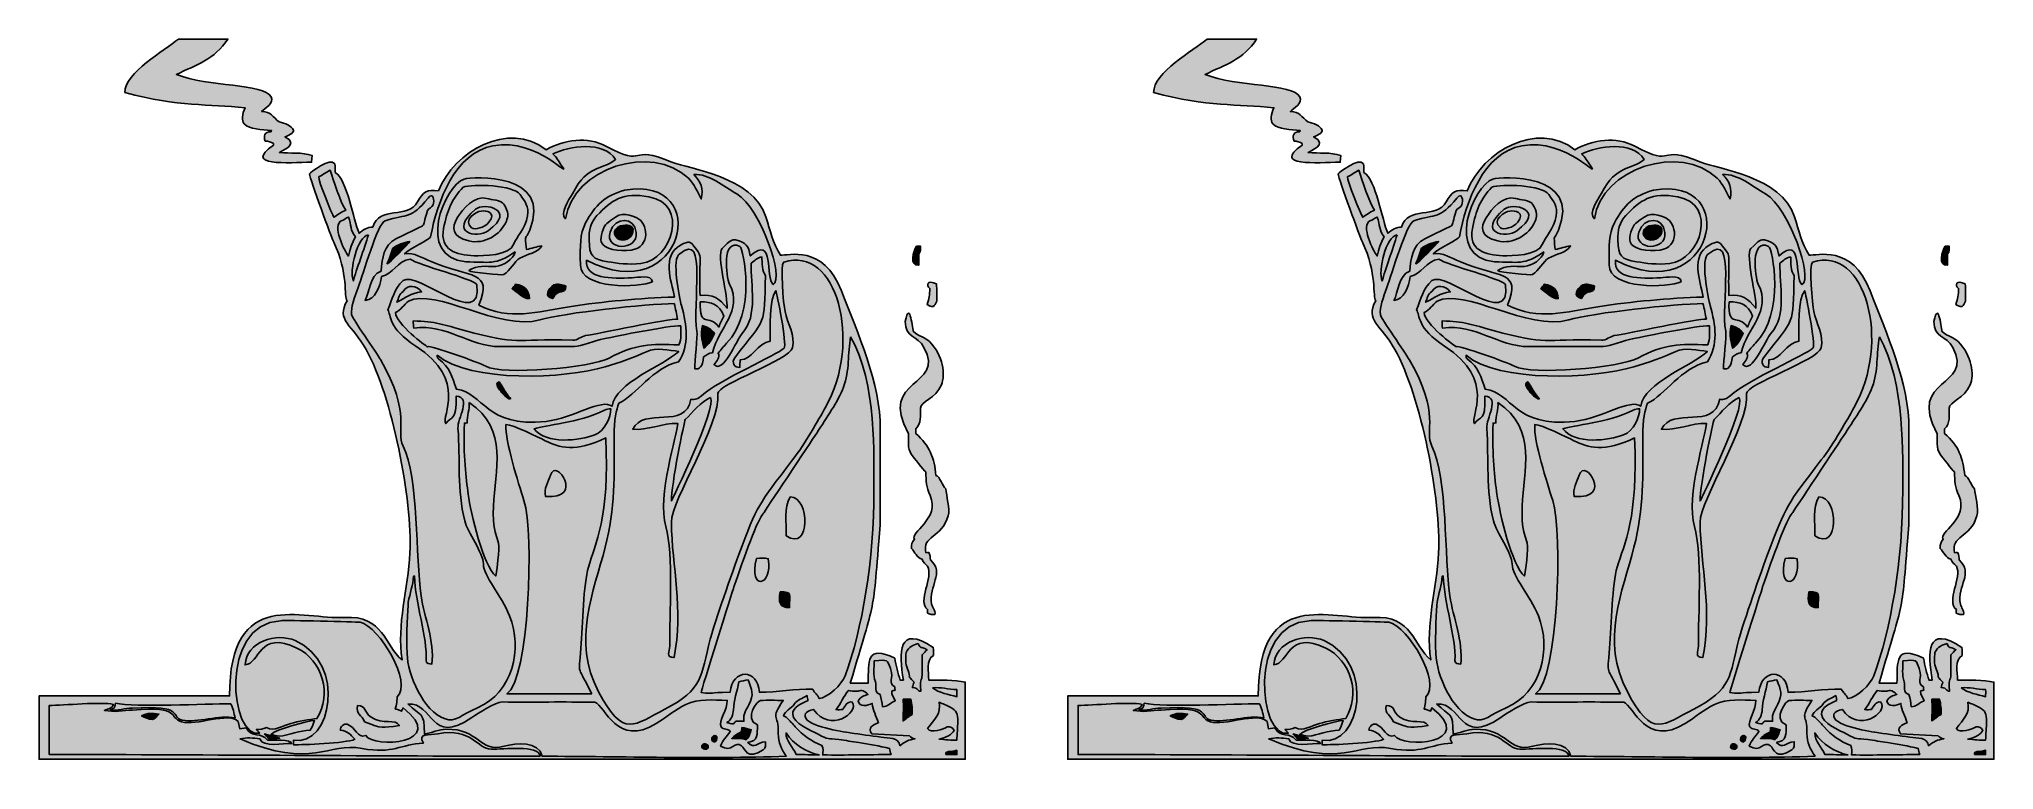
# Model space of a CAD drawing. Header units: millimetres. Extents: x 1155 to 1376, y -232 to -150.
import ezdxf

# ---------------------------------------------------------------- set-up
doc = ezdxf.new("R2010")
doc.units = ezdxf.units.MM
doc.header["$MEASUREMENT"] = 0
doc.layers.add('layer 1', color=7, linetype='Continuous')

msp = doc.modelspace()

# ---------------------------------------------------------------- hatches: boundary and pattern name
at = {"layer": 'layer 1', "true_color": 0x2b2a29}
h = msp.add_hatch(color=250, dxfattribs=at)
edge = h.paths.add_edge_path()
edge.add_spline(control_points=[(1170.7827, -149.5778), (1170.7827, -149.5778), (1176.3598, -149.5778), (1176.3598, -149.5778), (1174.8344, -151.9106), (1172.8216, -152.4688), (1170.5362, -153.5764), (1174.1132, -155.0016), (1180.4148, -154.5852), (1181.2602, -156.1014), (1181.6416, -156.7852), (1180.5203, -157.449), (1180.176, -157.7676), (1181.2828, -157.766), (1181.401, -158.3919), (1182.1706, -158.9464), (1182.8063, -159.1335), (1183.5668, -159.3086), (1183.767, -159.8817), (1183.8744, -160.1909), (1183.0821, -160.5577), (1182.8101, -160.6222), (1184.5705, -161.5168), (1182.3196, -162.2401), (1182.1856, -162.4012), (1183.4055, -162.5296), (1184.7322, -162.3482), (1185.8817, -162.7283), (1185.8817, -162.7283), (1185.8191, -163.5017), (1185.8191, -163.5017), (1183.1728, -163.5177), (1178.0068, -164.0289), (1181.5084, -161.5714), (1181.5084, -161.5714), (1181.5283, -161.3991), (1181.5283, -161.3991), (1181.2397, -161.2365), (1180.9219, -161.1221), (1180.5893, -161.1037), (1180.3387, -160.5673), (1180.5322, -160.0132), (1181.2467, -160.0493), (1181.2467, -160.0493), (1181.2821, -159.9104), (1181.2821, -159.9104), (1180.1756, -159.7484), (1178.8349, -159.8628), (1178.1973, -159.153), (1177.89, -158.8107), (1177.9724, -158.0926), (1178.3097, -157.3398), (1174.134, -156.8527), (1170.9038, -157.3373), (1164.7166, -155.6078), (1164.6851, -153.3977), (1169.2082, -150.8324), (1170.7827, -149.5778)], knot_values=[0, 0, 0, 0, 0.05263158, 0.05263158, 0.05263158, 0.10526316, 0.10526316, 0.10526316, 0.15789474, 0.15789474, 0.15789474, 0.21052632, 0.21052632, 0.21052632, 0.26315789, 0.26315789, 0.26315789, 0.31578947, 0.31578947, 0.31578947, 0.36842105, 0.36842105, 0.36842105, 0.42105263, 0.42105263, 0.42105263, 0.47368421, 0.47368421, 0.47368421, 0.52631579, 0.52631579, 0.52631579, 0.57894737, 0.57894737, 0.57894737, 0.63157895, 0.63157895, 0.63157895, 0.68421053, 0.68421053, 0.68421053, 0.73684211, 0.73684211, 0.73684211, 0.78947368, 0.78947368, 0.78947368, 0.84210526, 0.84210526, 0.84210526, 0.89473684, 0.89473684, 0.89473684, 0.94736842, 0.94736842, 0.94736842, 1, 1, 1, 1], degree=3, periodic=1)
h = msp.add_hatch(color=250, dxfattribs=at)
edge = h.paths.add_edge_path()
edge.add_spline(control_points=[(1287.0836, -149.5778), (1287.0836, -149.5778), (1292.6607, -149.5778), (1292.6607, -149.5778), (1291.1353, -151.9106), (1289.1225, -152.4688), (1286.8371, -153.5764), (1290.4141, -155.0016), (1296.7157, -154.5852), (1297.5611, -156.1014), (1297.9425, -156.7852), (1296.8212, -157.449), (1296.4769, -157.7676), (1297.5837, -157.766), (1297.7019, -158.3919), (1298.4715, -158.9464), (1299.1072, -159.1335), (1299.8677, -159.3086), (1300.0679, -159.8817), (1300.1753, -160.1909), (1299.383, -160.5577), (1299.111, -160.6222), (1300.8714, -161.5168), (1298.6205, -162.2401), (1298.4865, -162.4012), (1299.7064, -162.5296), (1301.0331, -162.3482), (1302.1826, -162.7283), (1302.1826, -162.7283), (1302.12, -163.5017), (1302.12, -163.5017), (1299.4737, -163.5177), (1294.3077, -164.0289), (1297.8093, -161.5714), (1297.8093, -161.5714), (1297.8292, -161.3991), (1297.8292, -161.3991), (1297.5406, -161.2365), (1297.2228, -161.1221), (1296.8902, -161.1037), (1296.6396, -160.5673), (1296.8331, -160.0132), (1297.5476, -160.0493), (1297.5476, -160.0493), (1297.583, -159.9104), (1297.583, -159.9104), (1296.4765, -159.7484), (1295.1358, -159.8628), (1294.4982, -159.153), (1294.1909, -158.8107), (1294.2733, -158.0926), (1294.6106, -157.3398), (1290.4349, -156.8527), (1287.2047, -157.3373), (1281.0175, -155.6078), (1280.986, -153.3977), (1285.5091, -150.8324), (1287.0836, -149.5778)], knot_values=[0, 0, 0, 0, 0.05263158, 0.05263158, 0.05263158, 0.10526316, 0.10526316, 0.10526316, 0.15789474, 0.15789474, 0.15789474, 0.21052632, 0.21052632, 0.21052632, 0.26315789, 0.26315789, 0.26315789, 0.31578947, 0.31578947, 0.31578947, 0.36842105, 0.36842105, 0.36842105, 0.42105263, 0.42105263, 0.42105263, 0.47368421, 0.47368421, 0.47368421, 0.52631579, 0.52631579, 0.52631579, 0.57894737, 0.57894737, 0.57894737, 0.63157895, 0.63157895, 0.63157895, 0.68421053, 0.68421053, 0.68421053, 0.73684211, 0.73684211, 0.73684211, 0.78947368, 0.78947368, 0.78947368, 0.84210526, 0.84210526, 0.84210526, 0.89473684, 0.89473684, 0.89473684, 0.94736842, 0.94736842, 0.94736842, 1, 1, 1, 1], degree=3, periodic=1)
h = msp.add_hatch(color=250, dxfattribs=at)
edge = h.paths.add_edge_path()
edge.add_spline(control_points=[(1219.1058, -161.6663), (1223.8505, -164.2516), (1221.4593, -161.3423), (1226.5711, -163.4831), (1228.4982, -164.2902), (1235.7173, -165.1009), (1237.1774, -169.6645), (1237.6867, -171.2554), (1237.9519, -172.6084), (1238.8313, -174.0165), (1239.6468, -174.0768), (1243.6785, -172.7371), (1245.7238, -178.0593), (1247.5422, -182.7918), (1250.1839, -188.5753), (1250.1061, -193.6701), (1250.0843, -197.2773), (1250.0862, -200.8853), (1250.1037, -204.4934), (1249.2235, -215.2914), (1249.6744, -212.3387), (1246.7319, -222.3909), (1247.4046, -222.4024), (1248.0776, -222.3962), (1248.7506, -222.3971), (1248.819, -219.9419), (1248.5125, -217.9979), (1251.7598, -219.5766), (1251.9026, -220.3927), (1252.1072, -221.2872), (1252.3824, -222.0664), (1252.4996, -222.0634), (1252.6202, -222.0603), (1252.741, -222.059), (1252.2141, -218.9783), (1252.0347, -215.6716), (1256.0994, -218.3615), (1256.1503, -218.6581), (1256.1243, -218.9624), (1256.1212, -219.2622), (1255.2371, -219.7743), (1255.6047, -221.117), (1255.5997, -222.0489), (1256.7782, -222.079), (1258.567, -221.9979), (1259.7146, -222.2869), (1259.7146, -222.2869), (1259.7146, -231.0041), (1259.7146, -231.0041), (1259.7146, -231.0041), (1155.02, -231.0041), (1155.02, -231.0041), (1155.02, -231.0041), (1155.02, -223.8419), (1155.02, -223.8419), (1161.8773, -223.8389), (1169.6932, -223.8419), (1176.5505, -223.8412), (1176.5214, -211.4397), (1184.8422, -215.274), (1189.5418, -214.9732), (1194.0059, -214.6871), (1194.0849, -218.1653), (1196.0488, -219.7767), (1195.4324, -215.7657), (1196.7315, -211.7183), (1196.9384, -207.6697), (1197.2422, -201.7105), (1194.9426, -189.9579), (1191.9985, -184.6796), (1190.4449, -181.8942), (1188.533, -181.3461), (1189.84, -179.1681), (1189.4521, -178.7597), (1190.0047, -175.9859), (1188.3236, -172.5441), (1188.1207, -172.1282), (1185.6258, -165.3752), (1185.5895, -164.8168), (1185.5854, -164.7543), (1187.9977, -162.8145), (1188.4492, -163.6975), (1188.4936, -164.0129), (1188.4795, -164.3315), (1188.4898, -164.6487), (1189.878, -165.4717), (1190.5347, -170.0432), (1191.1978, -171.5381), (1191.6153, -171.1329), (1192.1449, -170.8085), (1192.747, -170.8322), (1193.4205, -168.3836), (1196.7474, -169.9554), (1197.7967, -167.9796), (1198.3838, -166.873), (1198.936, -166.5267), (1200.1691, -166.7376), (1201.9438, -162.2397), (1208.059, -158.7716), (1212.3524, -162.0878), (1214.3381, -160.9337), (1217.0431, -160.5923), (1219.1058, -161.6663)], knot_values=[0, 0, 0, 0, 0.02941176, 0.02941176, 0.02941176, 0.05882353, 0.05882353, 0.05882353, 0.08823529, 0.08823529, 0.08823529, 0.11764706, 0.11764706, 0.11764706, 0.14705882, 0.14705882, 0.14705882, 0.17647059, 0.17647059, 0.17647059, 0.20588235, 0.20588235, 0.20588235, 0.23529412, 0.23529412, 0.23529412, 0.26470588, 0.26470588, 0.26470588, 0.29411765, 0.29411765, 0.29411765, 0.32352941, 0.32352941, 0.32352941, 0.35294118, 0.35294118, 0.35294118, 0.38235294, 0.38235294, 0.38235294, 0.41176471, 0.41176471, 0.41176471, 0.44117647, 0.44117647, 0.44117647, 0.47058824, 0.47058824, 0.47058824, 0.5, 0.5, 0.5, 0.52941176, 0.52941176, 0.52941176, 0.55882353, 0.55882353, 0.55882353, 0.58823529, 0.58823529, 0.58823529, 0.61764706, 0.61764706, 0.61764706, 0.64705882, 0.64705882, 0.64705882, 0.67647059, 0.67647059, 0.67647059, 0.70588235, 0.70588235, 0.70588235, 0.73529412, 0.73529412, 0.73529412, 0.76470588, 0.76470588, 0.76470588, 0.79411765, 0.79411765, 0.79411765, 0.82352941, 0.82352941, 0.82352941, 0.85294118, 0.85294118, 0.85294118, 0.88235294, 0.88235294, 0.88235294, 0.91176471, 0.91176471, 0.91176471, 0.94117647, 0.94117647, 0.94117647, 0.97058824, 0.97058824, 0.97058824, 1, 1, 1, 1], degree=3, periodic=1)
h = msp.add_hatch(color=250, dxfattribs=at)
edge = h.paths.add_edge_path()
edge.add_spline(control_points=[(1335.4067, -161.6663), (1340.1514, -164.2516), (1337.7602, -161.3423), (1342.872, -163.4831), (1344.7991, -164.2902), (1352.0182, -165.1009), (1353.4783, -169.6645), (1353.9876, -171.2554), (1354.2528, -172.6084), (1355.1322, -174.0165), (1355.9477, -174.0768), (1359.9794, -172.7371), (1362.0247, -178.0593), (1363.8431, -182.7918), (1366.4848, -188.5753), (1366.407, -193.6701), (1366.3852, -197.2773), (1366.3871, -200.8853), (1366.4046, -204.4934), (1365.5244, -215.2914), (1365.9753, -212.3387), (1363.0328, -222.3909), (1363.7055, -222.4024), (1364.3785, -222.3962), (1365.0515, -222.3971), (1365.1199, -219.9419), (1364.8134, -217.9979), (1368.0607, -219.5766), (1368.2035, -220.3927), (1368.4081, -221.2872), (1368.6833, -222.0664), (1368.8005, -222.0634), (1368.9211, -222.0603), (1369.0419, -222.059), (1368.515, -218.9783), (1368.3356, -215.6716), (1372.4003, -218.3615), (1372.4512, -218.6581), (1372.4252, -218.9624), (1372.4221, -219.2622), (1371.538, -219.7743), (1371.9056, -221.117), (1371.9006, -222.0489), (1373.0791, -222.079), (1374.8679, -221.9979), (1376.0155, -222.2869), (1376.0155, -222.2869), (1376.0155, -231.0041), (1376.0155, -231.0041), (1376.0155, -231.0041), (1271.3209, -231.0041), (1271.3209, -231.0041), (1271.3209, -231.0041), (1271.3209, -223.8419), (1271.3209, -223.8419), (1278.1782, -223.8389), (1285.9941, -223.8419), (1292.8514, -223.8412), (1292.8223, -211.4397), (1301.1431, -215.274), (1305.8427, -214.9732), (1310.3068, -214.6871), (1310.3858, -218.1653), (1312.3497, -219.7767), (1311.7333, -215.7657), (1313.0324, -211.7183), (1313.2393, -207.6697), (1313.5431, -201.7105), (1311.2435, -189.9579), (1308.2994, -184.6796), (1306.7458, -181.8942), (1304.8339, -181.3461), (1306.1409, -179.1681), (1305.753, -178.7597), (1306.3056, -175.9859), (1304.6245, -172.5441), (1304.4216, -172.1282), (1301.9267, -165.3752), (1301.8904, -164.8168), (1301.8863, -164.7543), (1304.2986, -162.8145), (1304.7501, -163.6975), (1304.7945, -164.0129), (1304.7804, -164.3315), (1304.7907, -164.6487), (1306.1789, -165.4717), (1306.8356, -170.0432), (1307.4987, -171.5381), (1307.9162, -171.1329), (1308.4458, -170.8085), (1309.0479, -170.8322), (1309.7214, -168.3836), (1313.0483, -169.9554), (1314.0976, -167.9796), (1314.6847, -166.873), (1315.2369, -166.5267), (1316.47, -166.7376), (1318.2447, -162.2397), (1324.3599, -158.7716), (1328.6533, -162.0878), (1330.639, -160.9337), (1333.344, -160.5923), (1335.4067, -161.6663)], knot_values=[0, 0, 0, 0, 0.02941176, 0.02941176, 0.02941176, 0.05882353, 0.05882353, 0.05882353, 0.08823529, 0.08823529, 0.08823529, 0.11764706, 0.11764706, 0.11764706, 0.14705882, 0.14705882, 0.14705882, 0.17647059, 0.17647059, 0.17647059, 0.20588235, 0.20588235, 0.20588235, 0.23529412, 0.23529412, 0.23529412, 0.26470588, 0.26470588, 0.26470588, 0.29411765, 0.29411765, 0.29411765, 0.32352941, 0.32352941, 0.32352941, 0.35294118, 0.35294118, 0.35294118, 0.38235294, 0.38235294, 0.38235294, 0.41176471, 0.41176471, 0.41176471, 0.44117647, 0.44117647, 0.44117647, 0.47058824, 0.47058824, 0.47058824, 0.5, 0.5, 0.5, 0.52941176, 0.52941176, 0.52941176, 0.55882353, 0.55882353, 0.55882353, 0.58823529, 0.58823529, 0.58823529, 0.61764706, 0.61764706, 0.61764706, 0.64705882, 0.64705882, 0.64705882, 0.67647059, 0.67647059, 0.67647059, 0.70588235, 0.70588235, 0.70588235, 0.73529412, 0.73529412, 0.73529412, 0.76470588, 0.76470588, 0.76470588, 0.79411765, 0.79411765, 0.79411765, 0.82352941, 0.82352941, 0.82352941, 0.85294118, 0.85294118, 0.85294118, 0.88235294, 0.88235294, 0.88235294, 0.91176471, 0.91176471, 0.91176471, 0.94117647, 0.94117647, 0.94117647, 0.97058824, 0.97058824, 0.97058824, 1, 1, 1, 1], degree=3, periodic=1)
h = msp.add_hatch(color=250, dxfattribs=at)
edge = h.paths.add_edge_path()
edge.add_spline(control_points=[(1214.0557, -163.8387), (1213.757, -163.4051), (1213.5033, -162.9319), (1213.115, -162.5679), (1214.9121, -161.6522), (1218.8424, -161.0649), (1220.1938, -163.1771), (1218.5207, -164.5599), (1217.1558, -163.6167), (1215.3039, -167.0559), (1214.9129, -167.7814), (1213.8372, -169.2495), (1214.5452, -169.8981), (1215.3276, -164.1534), (1224.3242, -161.3228), (1228.4218, -165.3134), (1229.1576, -166.0302), (1229.3917, -166.788), (1229.8864, -167.6549), (1230.1527, -166.4707), (1229.8378, -165.6824), (1229.043, -164.8961), (1230.7921, -164.7884), (1232.3465, -166.1747), (1233.9032, -167.0917), (1236.5959, -168.678), (1239.3182, -176.6736), (1238.0131, -177.3305), (1237.0775, -176.5831), (1238.2138, -171.6339), (1235.4244, -174.0875), (1235.2175, -172.9779), (1234.9758, -172.5806), (1233.7653, -172.2824), (1233.3955, -172.1914), (1233.1775, -172.2867), (1232.2442, -173.2709), (1231.5653, -173.9872), (1232.964, -178.8252), (1232.7902, -180.0103), (1231.9433, -178.8837), (1231.1423, -178.3987), (1229.745, -178.5582), (1229.7174, -177.5187), (1229.7326, -176.4785), (1229.7336, -175.4385), (1229.7356, -173.8752), (1229.9328, -174.1759), (1229.0452, -172.9837), (1228.7125, -172.5376), (1228.4924, -172.3254), (1227.5315, -172.8768), (1225.3666, -174.1189), (1226.4993, -176.841), (1226.8525, -178.7446), (1222.8686, -178.8784), (1218.8711, -179.2401), (1214.9337, -179.8411), (1211.339, -180.3898), (1208.2329, -181.4611), (1204.7334, -179.6443), (1206.3539, -175.7043), (1203.8511, -176.6204), (1199.3321, -174.7266), (1198.336, -174.3091), (1197.3889, -173.6651), (1196.337, -173.8722), (1196.7408, -173.2913), (1199.2233, -172.248), (1199.2837, -171.9285), (1200.0404, -167.9131), (1202.008, -162.4578), (1206.3311, -161.6479), (1211.4634, -160.6864), (1215.4257, -165.7918), (1214.0557, -163.8387)], knot_values=[0, 0, 0, 0, 0.04, 0.04, 0.04, 0.08, 0.08, 0.08, 0.12, 0.12, 0.12, 0.16, 0.16, 0.16, 0.2, 0.2, 0.2, 0.24, 0.24, 0.24, 0.28, 0.28, 0.28, 0.32, 0.32, 0.32, 0.36, 0.36, 0.36, 0.4, 0.4, 0.4, 0.44, 0.44, 0.44, 0.48, 0.48, 0.48, 0.52, 0.52, 0.52, 0.56, 0.56, 0.56, 0.6, 0.6, 0.6, 0.64, 0.64, 0.64, 0.68, 0.68, 0.68, 0.72, 0.72, 0.72, 0.76, 0.76, 0.76, 0.8, 0.8, 0.8, 0.84, 0.84, 0.84, 0.88, 0.88, 0.88, 0.92, 0.92, 0.92, 0.96, 0.96, 0.96, 1, 1, 1, 1], degree=3, periodic=1)
at = {"layer": 'layer 1', "true_color": 0xfefefe}
h = msp.add_hatch(color=7, dxfattribs=at)
edge = h.paths.add_edge_path()
edge.add_spline(control_points=[(1330.3566, -163.8387), (1330.0579, -163.4051), (1329.8042, -162.9319), (1329.4159, -162.5679), (1331.213, -161.6522), (1335.1433, -161.0649), (1336.4947, -163.1771), (1334.8216, -164.5599), (1333.4567, -163.6167), (1331.6048, -167.0559), (1331.2138, -167.7814), (1330.1381, -169.2495), (1330.8461, -169.8981), (1331.6285, -164.1534), (1340.6251, -161.3228), (1344.7227, -165.3134), (1345.4585, -166.0302), (1345.6926, -166.788), (1346.1873, -167.6549), (1346.4536, -166.4707), (1346.1387, -165.6824), (1345.3439, -164.8961), (1347.093, -164.7884), (1348.6474, -166.1747), (1350.2041, -167.0917), (1352.8968, -168.678), (1355.6191, -176.6736), (1354.314, -177.3305), (1353.3784, -176.5831), (1354.5147, -171.6339), (1351.7253, -174.0875), (1351.5184, -172.9779), (1351.2767, -172.5806), (1350.0662, -172.2824), (1349.6964, -172.1914), (1349.4784, -172.2867), (1348.5451, -173.2709), (1347.8662, -173.9872), (1349.2649, -178.8252), (1349.0911, -180.0103), (1348.2442, -178.8837), (1347.4432, -178.3987), (1346.0459, -178.5582), (1346.0183, -177.5187), (1346.0335, -176.4785), (1346.0345, -175.4385), (1346.0365, -173.8752), (1346.2337, -174.1759), (1345.3461, -172.9837), (1345.0134, -172.5376), (1344.7933, -172.3254), (1343.8324, -172.8768), (1341.6675, -174.1189), (1342.8002, -176.841), (1343.1534, -178.7446), (1339.1695, -178.8784), (1335.172, -179.2401), (1331.2346, -179.8411), (1327.6399, -180.3898), (1324.5338, -181.4611), (1321.0343, -179.6443), (1322.6548, -175.7043), (1320.152, -176.6204), (1315.633, -174.7266), (1314.6369, -174.3091), (1313.6898, -173.6651), (1312.6379, -173.8722), (1313.0417, -173.2913), (1315.5242, -172.248), (1315.5846, -171.9285), (1316.3413, -167.9131), (1318.3089, -162.4578), (1322.632, -161.6479), (1327.7643, -160.6864), (1331.7266, -165.7918), (1330.3566, -163.8387)], knot_values=[0, 0, 0, 0, 0.04, 0.04, 0.04, 0.08, 0.08, 0.08, 0.12, 0.12, 0.12, 0.16, 0.16, 0.16, 0.2, 0.2, 0.2, 0.24, 0.24, 0.24, 0.28, 0.28, 0.28, 0.32, 0.32, 0.32, 0.36, 0.36, 0.36, 0.4, 0.4, 0.4, 0.44, 0.44, 0.44, 0.48, 0.48, 0.48, 0.52, 0.52, 0.52, 0.56, 0.56, 0.56, 0.6, 0.6, 0.6, 0.64, 0.64, 0.64, 0.68, 0.68, 0.68, 0.72, 0.72, 0.72, 0.76, 0.76, 0.76, 0.8, 0.8, 0.8, 0.84, 0.84, 0.84, 0.88, 0.88, 0.88, 0.92, 0.92, 0.92, 0.96, 0.96, 0.96, 1, 1, 1, 1], degree=3, periodic=1)
at = {"layer": 'layer 1', "true_color": 0x2b2a29}
h = msp.add_hatch(color=250, dxfattribs=at)
edge = h.paths.add_edge_path()
edge.add_spline(control_points=[(1186.6411, -165.1221), (1186.9775, -165.0258), (1187.6079, -164.5691), (1187.9142, -164.3992), (1188.2466, -165.4397), (1189.1395, -168.1435), (1189.6802, -168.9369), (1189.32, -169.0935), (1188.6509, -169.4676), (1188.3589, -169.7304), (1188.1259, -169.2995), (1186.5701, -165.6667), (1186.6411, -165.1221)], knot_values=[0, 0, 0, 0, 0.25, 0.25, 0.25, 0.5, 0.5, 0.5, 0.75, 0.75, 0.75, 1, 1, 1, 1], degree=3, periodic=1)
h = msp.add_hatch(color=250, dxfattribs=at)
edge = h.paths.add_edge_path()
edge.add_spline(control_points=[(1210.4808, -171.1961), (1213.155, -164.5966), (1203.98, -165.1337), (1203.078, -165.4021), (1200.8879, -166.0536), (1197.487, -174.2369), (1203.274, -174.7667), (1205.8222, -174.7729), (1206.7092, -175.1793), (1208.8267, -173.6404), (1208.6414, -174.4972), (1207.4979, -175.1863), (1206.6472, -175.2927), (1205.5454, -175.3214), (1204.4933, -175.0651), (1203.6162, -175.7593), (1203.8396, -175.9456), (1207.3553, -176.3187), (1207.5602, -176.1981), (1208.2578, -175.7883), (1208.7624, -174.7037), (1209.3692, -174.345), (1210.1787, -173.8666), (1211.398, -173.7551), (1211.8546, -172.9631), (1211.2662, -173.057), (1210.6948, -173.2282), (1210.1159, -173.3661), (1209.9264, -171.3841), (1209.9941, -172.4153), (1210.4808, -171.1961)], knot_values=[0, 0, 0, 0, 0.1, 0.1, 0.1, 0.2, 0.2, 0.2, 0.3, 0.3, 0.3, 0.4, 0.4, 0.4, 0.5, 0.5, 0.5, 0.6, 0.6, 0.6, 0.7, 0.7, 0.7, 0.8, 0.8, 0.8, 0.9, 0.9, 0.9, 1, 1, 1, 1], degree=3, periodic=1)
h = msp.add_hatch(color=250, dxfattribs=at)
edge = h.paths.add_edge_path()
edge.add_spline(control_points=[(1216.8107, -170.3617), (1216.1252, -171.6522), (1216.2049, -172.8765), (1216.2086, -175.1224), (1216.2135, -177.8781), (1222.9297, -177.7396), (1224.353, -177.0094), (1224.3174, -176.1768), (1222.6735, -176.5446), (1222.0624, -176.5661), (1219.734, -176.6478), (1216.7125, -176.7344), (1216.9231, -174.5874), (1227.9665, -180.3016), (1231.3559, -164.8523), (1221.216, -166.6613), (1218.997, -167.2816), (1217.891, -168.3287), (1216.8107, -170.3617)], knot_values=[0, 0, 0, 0, 0.16666667, 0.16666667, 0.16666667, 0.33333333, 0.33333333, 0.33333333, 0.5, 0.5, 0.5, 0.66666667, 0.66666667, 0.66666667, 0.83333333, 0.83333333, 0.83333333, 1, 1, 1, 1], degree=3, periodic=1)
at = {"layer": 'layer 1', "true_color": 0xfefefe}
h = msp.add_hatch(color=7, dxfattribs=at)
edge = h.paths.add_edge_path()
edge.add_spline(control_points=[(1302.942, -165.1221), (1303.2784, -165.0258), (1303.9088, -164.5691), (1304.2151, -164.3992), (1304.5475, -165.4397), (1305.4404, -168.1435), (1305.9811, -168.9369), (1305.6209, -169.0935), (1304.9518, -169.4676), (1304.6598, -169.7304), (1304.4268, -169.2995), (1302.871, -165.6667), (1302.942, -165.1221)], knot_values=[0, 0, 0, 0, 0.25, 0.25, 0.25, 0.5, 0.5, 0.5, 0.75, 0.75, 0.75, 1, 1, 1, 1], degree=3, periodic=1)
h = msp.add_hatch(color=7, dxfattribs=at)
edge = h.paths.add_edge_path()
edge.add_spline(control_points=[(1326.7817, -171.1961), (1329.4559, -164.5966), (1320.2809, -165.1337), (1319.3789, -165.4021), (1317.1888, -166.0536), (1313.7879, -174.2369), (1319.5749, -174.7667), (1322.1231, -174.7729), (1323.0101, -175.1793), (1325.1276, -173.6404), (1324.9423, -174.4972), (1323.7988, -175.1863), (1322.9481, -175.2927), (1321.8463, -175.3214), (1320.7942, -175.0651), (1319.9171, -175.7593), (1320.1405, -175.9456), (1323.6562, -176.3187), (1323.8611, -176.1981), (1324.5587, -175.7883), (1325.0633, -174.7037), (1325.6701, -174.345), (1326.4796, -173.8666), (1327.6989, -173.7551), (1328.1555, -172.9631), (1327.5671, -173.057), (1326.9957, -173.2282), (1326.4168, -173.3661), (1326.2273, -171.3841), (1326.295, -172.4153), (1326.7817, -171.1961)], knot_values=[0, 0, 0, 0, 0.1, 0.1, 0.1, 0.2, 0.2, 0.2, 0.3, 0.3, 0.3, 0.4, 0.4, 0.4, 0.5, 0.5, 0.5, 0.6, 0.6, 0.6, 0.7, 0.7, 0.7, 0.8, 0.8, 0.8, 0.9, 0.9, 0.9, 1, 1, 1, 1], degree=3, periodic=1)
h = msp.add_hatch(color=7, dxfattribs=at)
edge = h.paths.add_edge_path()
edge.add_spline(control_points=[(1333.1116, -170.3617), (1332.4261, -171.6522), (1332.5058, -172.8765), (1332.5095, -175.1224), (1332.5144, -177.8781), (1339.2306, -177.7396), (1340.6539, -177.0094), (1340.6183, -176.1768), (1338.9744, -176.5446), (1338.3633, -176.5661), (1336.0349, -176.6478), (1333.0134, -176.7344), (1333.224, -174.5874), (1344.2674, -180.3016), (1347.6568, -164.8523), (1337.5169, -166.6613), (1335.2979, -167.2816), (1334.1919, -168.3287), (1333.1116, -170.3617)], knot_values=[0, 0, 0, 0, 0.16666667, 0.16666667, 0.16666667, 0.33333333, 0.33333333, 0.33333333, 0.5, 0.5, 0.5, 0.66666667, 0.66666667, 0.66666667, 0.83333333, 0.83333333, 0.83333333, 1, 1, 1, 1], degree=3, periodic=1)
at = {"layer": 'layer 1', "true_color": 0x2b2a29}
h = msp.add_hatch(color=250, dxfattribs=at)
edge = h.paths.add_edge_path()
edge.add_spline(control_points=[(1204.586, -225.1801), (1202.7507, -225.9631), (1202.0899, -226.8713), (1200.9218, -226.4446), (1198.4179, -225.5298), (1196.7085, -221.5048), (1196.616, -219.0438), (1196.5355, -216.9022), (1196.6872, -214.0063), (1196.7621, -213.249), (1196.9445, -212.2626), (1197.2853, -211.2991), (1197.3546, -210.2944), (1197.3833, -210.2944), (1197.4422, -210.2935), (1197.4712, -210.2935), (1197.5385, -213.2883), (1198.9277, -217.2521), (1198.7808, -219.8426), (1198.7518, -220.2032), (1199.1784, -220.2195), (1199.4351, -220.2361), (1199.7397, -217.6494), (1198.5736, -215.0101), (1198.2101, -212.5326), (1197.58, -208.2411), (1197.9546, -199.0772), (1196.1788, -195.5984), (1195.2714, -193.8208), (1197.2315, -192.1086), (1193.6165, -185.8175), (1193.1752, -185.0488), (1190.4065, -181.1355), (1190.3545, -180.7585), (1190.2283, -179.8515), (1190.7051, -178.8159), (1191.0824, -177.6732), (1191.6349, -176.1588), (1193.3155, -170.3862), (1194.1359, -170.1199), (1196.7679, -169.2655), (1196.9811, -170.0283), (1199.0022, -167.5496), (1199.6068, -166.8087), (1199.7478, -167.8707), (1199.5587, -168.326), (1199.4457, -168.6164), (1199.0919, -168.6896), (1198.9383, -168.9471), (1198.0911, -171.4109), (1199.4796, -170.0156), (1195.3634, -172.1707), (1193.929, -172.922), (1193.8506, -174.2904), (1193.6754, -175.8035), (1192.3653, -176.2931), (1192.3873, -178.268), (1191.8822, -179.1209), (1193.0763, -179.0162), (1193.5251, -177.5676), (1193.7405, -176.4281), (1194.9454, -176.1958), (1195.5566, -174.6511), (1196.9791, -174.4432), (1197.8698, -175.1681), (1204.1462, -176.6624), (1204.5117, -177.3512), (1205.214, -182.6725), (1197.6413, -175.6422), (1196.1816, -176.8866), (1195.1066, -177.8029), (1194.9679, -179.0048), (1194.4525, -180.1854), (1194.8288, -180.8187), (1194.4462, -182.2107), (1197.6184, -184.2985), (1203.5549, -188.2054), (1200.4322, -192.1868), (1200.9926, -193.0571), (1201.6334, -192.0675), (1202.2401, -192.9485), (1202.1803, -189.9407), (1203.9489, -190.0907), (1202.2944, -192.4854), (1202.3744, -193.559), (1202.6427, -197.1547), (1202.2508, -200.518), (1203.1339, -204.0481), (1203.4452, -205.2917), (1205.2475, -207.7237), (1205.2516, -208.9205), (1205.2563, -210.3155), (1207.2683, -212.4642), (1208.2164, -214.8054), (1209.7206, -218.519), (1208.5551, -223.4857), (1204.586, -225.1801)], knot_values=[0, 0, 0, 0, 0.03125, 0.03125, 0.03125, 0.0625, 0.0625, 0.0625, 0.09375, 0.09375, 0.09375, 0.125, 0.125, 0.125, 0.15625, 0.15625, 0.15625, 0.1875, 0.1875, 0.1875, 0.21875, 0.21875, 0.21875, 0.25, 0.25, 0.25, 0.28125, 0.28125, 0.28125, 0.3125, 0.3125, 0.3125, 0.34375, 0.34375, 0.34375, 0.375, 0.375, 0.375, 0.40625, 0.40625, 0.40625, 0.4375, 0.4375, 0.4375, 0.46875, 0.46875, 0.46875, 0.5, 0.5, 0.5, 0.53125, 0.53125, 0.53125, 0.5625, 0.5625, 0.5625, 0.59375, 0.59375, 0.59375, 0.625, 0.625, 0.625, 0.65625, 0.65625, 0.65625, 0.6875, 0.6875, 0.6875, 0.71875, 0.71875, 0.71875, 0.75, 0.75, 0.75, 0.78125, 0.78125, 0.78125, 0.8125, 0.8125, 0.8125, 0.84375, 0.84375, 0.84375, 0.875, 0.875, 0.875, 0.90625, 0.90625, 0.90625, 0.9375, 0.9375, 0.9375, 0.96875, 0.96875, 0.96875, 1, 1, 1, 1], degree=3, periodic=1)
h = msp.add_hatch(color=250, dxfattribs=at)
edge = h.paths.add_edge_path()
edge.add_spline(control_points=[(1202.9575, -166.3357), (1204.0225, -165.9025), (1208.6924, -166.0907), (1209.3945, -167.1448), (1209.9444, -167.9697), (1210.4347, -168.509), (1210.2409, -169.5583), (1209.9568, -171.0929), (1209.0019, -171.9032), (1208.6628, -172.8096), (1208.2031, -174.04), (1205.2499, -174.1136), (1204.1893, -174.0686), (1202.1955, -173.984), (1200.2729, -173.4472), (1200.7522, -170.9999), (1201.1644, -168.8962), (1201.6927, -167.6431), (1202.9575, -166.3357)], knot_values=[0, 0, 0, 0, 0.16666667, 0.16666667, 0.16666667, 0.33333333, 0.33333333, 0.33333333, 0.5, 0.5, 0.5, 0.66666667, 0.66666667, 0.66666667, 0.83333333, 0.83333333, 0.83333333, 1, 1, 1, 1], degree=3, periodic=1)
h = msp.add_hatch(color=250, dxfattribs=at)
edge = h.paths.add_edge_path()
edge.add_spline(control_points=[(1202.2964, -169.8036), (1201.6596, -170.8664), (1201.6272, -171.9418), (1203.6162, -172.4006), (1205.3645, -172.8034), (1207.1477, -171.7558), (1207.8433, -170.1802), (1208.0563, -169.6972), (1208.1247, -169.1103), (1207.5695, -168.2402), (1207.2688, -167.7695), (1206.1484, -167.7761), (1205.634, -167.5856), (1204.2429, -167.2313), (1202.924, -168.7554), (1202.2964, -169.8036)], knot_values=[0, 0, 0, 0, 0.2, 0.2, 0.2, 0.4, 0.4, 0.4, 0.6, 0.6, 0.6, 0.8, 0.8, 0.8, 1, 1, 1, 1], degree=3, periodic=1)
h = msp.add_hatch(color=250, dxfattribs=at)
edge = h.paths.add_edge_path()
edge.add_spline(control_points=[(1223.9698, -167.4105), (1228.4984, -168.2111), (1226.6375, -174.5054), (1223.065, -174.946), (1221.7139, -175.1124), (1220.3056, -174.9228), (1219.3156, -174.7539), (1217.553, -174.4527), (1217.2443, -174.1406), (1217.1985, -172.2824), (1217.1719, -171.2015), (1217.3716, -170.3014), (1218.0915, -169.5315), (1219.7269, -167.7827), (1220.978, -166.8819), (1223.9698, -167.4105)], knot_values=[0, 0, 0, 0, 0.2, 0.2, 0.2, 0.4, 0.4, 0.4, 0.6, 0.6, 0.6, 0.8, 0.8, 0.8, 1, 1, 1, 1], degree=3, periodic=1)
at = {"layer": 'layer 1', "true_color": 0xfefefe}
h = msp.add_hatch(color=7, dxfattribs=at)
edge = h.paths.add_edge_path()
edge.add_spline(control_points=[(1320.8869, -225.1801), (1319.0516, -225.9631), (1318.3908, -226.8713), (1317.2227, -226.4446), (1314.7188, -225.5298), (1313.0094, -221.5048), (1312.9169, -219.0438), (1312.8364, -216.9022), (1312.9881, -214.0063), (1313.063, -213.249), (1313.2454, -212.2626), (1313.5862, -211.2991), (1313.6555, -210.2944), (1313.6842, -210.2944), (1313.7431, -210.2935), (1313.7721, -210.2935), (1313.8394, -213.2883), (1315.2286, -217.2521), (1315.0817, -219.8426), (1315.0527, -220.2032), (1315.4793, -220.2195), (1315.736, -220.2361), (1316.0406, -217.6494), (1314.8745, -215.0101), (1314.511, -212.5326), (1313.8809, -208.2411), (1314.2555, -199.0772), (1312.4797, -195.5984), (1311.5723, -193.8208), (1313.5324, -192.1086), (1309.9174, -185.8175), (1309.4761, -185.0488), (1306.7074, -181.1355), (1306.6554, -180.7585), (1306.5292, -179.8515), (1307.006, -178.8159), (1307.3833, -177.6732), (1307.9358, -176.1588), (1309.6164, -170.3862), (1310.4368, -170.1199), (1313.0688, -169.2655), (1313.282, -170.0283), (1315.3031, -167.5496), (1315.9077, -166.8087), (1316.0487, -167.8707), (1315.8596, -168.326), (1315.7466, -168.6164), (1315.3928, -168.6896), (1315.2392, -168.9471), (1314.392, -171.4109), (1315.7805, -170.0156), (1311.6643, -172.1707), (1310.2299, -172.922), (1310.1515, -174.2904), (1309.9763, -175.8035), (1308.6662, -176.2931), (1308.6882, -178.268), (1308.1831, -179.1209), (1309.3772, -179.0162), (1309.826, -177.5676), (1310.0414, -176.4281), (1311.2463, -176.1958), (1311.8575, -174.6511), (1313.28, -174.4432), (1314.1707, -175.1681), (1320.4471, -176.6624), (1320.8126, -177.3512), (1321.5149, -182.6725), (1313.9422, -175.6422), (1312.4825, -176.8866), (1311.4075, -177.8029), (1311.2688, -179.0048), (1310.7534, -180.1854), (1311.1297, -180.8187), (1310.7471, -182.2107), (1313.9193, -184.2985), (1319.8558, -188.2054), (1316.7331, -192.1868), (1317.2935, -193.0571), (1317.9343, -192.0675), (1318.541, -192.9485), (1318.4812, -189.9407), (1320.2498, -190.0907), (1318.5953, -192.4854), (1318.6753, -193.559), (1318.9436, -197.1547), (1318.5517, -200.518), (1319.4348, -204.0481), (1319.7461, -205.2917), (1321.5484, -207.7237), (1321.5525, -208.9205), (1321.5572, -210.3155), (1323.5692, -212.4642), (1324.5173, -214.8054), (1326.0215, -218.519), (1324.856, -223.4857), (1320.8869, -225.1801)], knot_values=[0, 0, 0, 0, 0.03125, 0.03125, 0.03125, 0.0625, 0.0625, 0.0625, 0.09375, 0.09375, 0.09375, 0.125, 0.125, 0.125, 0.15625, 0.15625, 0.15625, 0.1875, 0.1875, 0.1875, 0.21875, 0.21875, 0.21875, 0.25, 0.25, 0.25, 0.28125, 0.28125, 0.28125, 0.3125, 0.3125, 0.3125, 0.34375, 0.34375, 0.34375, 0.375, 0.375, 0.375, 0.40625, 0.40625, 0.40625, 0.4375, 0.4375, 0.4375, 0.46875, 0.46875, 0.46875, 0.5, 0.5, 0.5, 0.53125, 0.53125, 0.53125, 0.5625, 0.5625, 0.5625, 0.59375, 0.59375, 0.59375, 0.625, 0.625, 0.625, 0.65625, 0.65625, 0.65625, 0.6875, 0.6875, 0.6875, 0.71875, 0.71875, 0.71875, 0.75, 0.75, 0.75, 0.78125, 0.78125, 0.78125, 0.8125, 0.8125, 0.8125, 0.84375, 0.84375, 0.84375, 0.875, 0.875, 0.875, 0.90625, 0.90625, 0.90625, 0.9375, 0.9375, 0.9375, 0.96875, 0.96875, 0.96875, 1, 1, 1, 1], degree=3, periodic=1)
h = msp.add_hatch(color=7, dxfattribs=at)
edge = h.paths.add_edge_path()
edge.add_spline(control_points=[(1319.2584, -166.3357), (1320.3234, -165.9025), (1324.9933, -166.0907), (1325.6954, -167.1448), (1326.2453, -167.9697), (1326.7356, -168.509), (1326.5418, -169.5583), (1326.2577, -171.0929), (1325.3028, -171.9032), (1324.9637, -172.8096), (1324.504, -174.04), (1321.5508, -174.1136), (1320.4902, -174.0686), (1318.4964, -173.984), (1316.5738, -173.4472), (1317.0531, -170.9999), (1317.4653, -168.8962), (1317.9936, -167.6431), (1319.2584, -166.3357)], knot_values=[0, 0, 0, 0, 0.16666667, 0.16666667, 0.16666667, 0.33333333, 0.33333333, 0.33333333, 0.5, 0.5, 0.5, 0.66666667, 0.66666667, 0.66666667, 0.83333333, 0.83333333, 0.83333333, 1, 1, 1, 1], degree=3, periodic=1)
h = msp.add_hatch(color=7, dxfattribs=at)
edge = h.paths.add_edge_path()
edge.add_spline(control_points=[(1318.5973, -169.8036), (1317.9605, -170.8664), (1317.9281, -171.9418), (1319.9171, -172.4006), (1321.6654, -172.8034), (1323.4486, -171.7558), (1324.1442, -170.1802), (1324.3572, -169.6972), (1324.4256, -169.1103), (1323.8704, -168.2402), (1323.5697, -167.7695), (1322.4493, -167.7761), (1321.9349, -167.5856), (1320.5438, -167.2313), (1319.2249, -168.7554), (1318.5973, -169.8036)], knot_values=[0, 0, 0, 0, 0.2, 0.2, 0.2, 0.4, 0.4, 0.4, 0.6, 0.6, 0.6, 0.8, 0.8, 0.8, 1, 1, 1, 1], degree=3, periodic=1)
h = msp.add_hatch(color=7, dxfattribs=at)
edge = h.paths.add_edge_path()
edge.add_spline(control_points=[(1340.2707, -167.4105), (1344.7993, -168.2111), (1342.9384, -174.5054), (1339.3659, -174.946), (1338.0148, -175.1124), (1336.6065, -174.9228), (1335.6165, -174.7539), (1333.8539, -174.4527), (1333.5452, -174.1406), (1333.4994, -172.2824), (1333.4728, -171.2015), (1333.6725, -170.3014), (1334.3924, -169.5315), (1336.0278, -167.7827), (1337.2789, -166.8819), (1340.2707, -167.4105)], knot_values=[0, 0, 0, 0, 0.2, 0.2, 0.2, 0.4, 0.4, 0.4, 0.6, 0.6, 0.6, 0.8, 0.8, 0.8, 1, 1, 1, 1], degree=3, periodic=1)
at = {"layer": 'layer 1', "true_color": 0x2b2a29}
h = msp.add_hatch(color=250, dxfattribs=at)
edge = h.paths.add_edge_path()
edge.add_spline(control_points=[(1189.1803, -170.1126), (1189.4902, -170.0571), (1189.7027, -169.8047), (1189.991, -169.7015), (1190.3233, -170.5624), (1190.1807, -171.2285), (1190.7795, -171.9441), (1190.384, -172.6732), (1190.1656, -173.2796), (1190.0076, -174.1101), (1189.4896, -173.4926), (1188.1327, -170.6476), (1189.1803, -170.1126)], knot_values=[0, 0, 0, 0, 0.25, 0.25, 0.25, 0.5, 0.5, 0.5, 0.75, 0.75, 0.75, 1, 1, 1, 1], degree=3, periodic=1)
h = msp.add_hatch(color=250, dxfattribs=at)
edge = h.paths.add_edge_path()
edge.add_spline(control_points=[(1205.7718, -171.2619), (1209.1376, -168.8119), (1205.2711, -168.0365), (1204.3633, -168.8086), (1201.1432, -171.5481), (1204.577, -172.1314), (1205.7718, -171.2619)], knot_values=[0, 0, 0, 0, 0.5, 0.5, 0.5, 1, 1, 1, 1], degree=3, periodic=1)
h = msp.add_hatch(color=250, dxfattribs=at)
edge = h.paths.add_edge_path()
edge.add_spline(control_points=[(1204.9857, -169.0255), (1205.5694, -168.9016), (1206.7714, -169.2007), (1205.8794, -170.2798), (1205.3694, -170.8971), (1204.2741, -171.2011), (1203.917, -170.9191), (1202.8524, -170.0785), (1204.4252, -169.0337), (1204.9857, -169.0255)], knot_values=[0, 0, 0, 0, 0.33333333, 0.33333333, 0.33333333, 0.66666667, 0.66666667, 0.66666667, 1, 1, 1, 1], degree=3, periodic=1)
h = msp.add_hatch(color=250, dxfattribs=at)
edge = h.paths.add_edge_path()
edge.add_spline(control_points=[(1219.2047, -170.4302), (1218.8162, -170.7525), (1218.4007, -171.991), (1218.5779, -172.5059), (1218.8702, -173.3553), (1220.5519, -173.6472), (1221.9681, -173.4332), (1224.2303, -173.0921), (1223.8353, -170.3239), (1222.6134, -169.8056), (1221.2845, -169.2417), (1220.6649, -169.1067), (1219.2047, -170.4302)], knot_values=[0, 0, 0, 0, 0.25, 0.25, 0.25, 0.5, 0.5, 0.5, 0.75, 0.75, 0.75, 1, 1, 1, 1], degree=3, periodic=1)
h = msp.add_hatch(color=250, dxfattribs=at)
edge = h.paths.add_edge_path()
edge.add_spline(control_points=[(1222.5237, -171.4419), (1222.3508, -169.6791), (1220.1601, -169.5696), (1219.5678, -171.414), (1218.9107, -173.4585), (1222.7367, -173.622), (1222.5237, -171.4419)], knot_values=[0, 0, 0, 0, 0.5, 0.5, 0.5, 1, 1, 1, 1], degree=3, periodic=1)
at = {"layer": 'layer 1', "true_color": 0xfefefe}
h = msp.add_hatch(color=7, dxfattribs=at)
edge = h.paths.add_edge_path()
edge.add_spline(control_points=[(1305.4812, -170.1126), (1305.7911, -170.0571), (1306.0036, -169.8047), (1306.2919, -169.7015), (1306.6242, -170.5624), (1306.4816, -171.2285), (1307.0804, -171.9441), (1306.6849, -172.6732), (1306.4665, -173.2796), (1306.3085, -174.1101), (1305.7905, -173.4926), (1304.4336, -170.6476), (1305.4812, -170.1126)], knot_values=[0, 0, 0, 0, 0.25, 0.25, 0.25, 0.5, 0.5, 0.5, 0.75, 0.75, 0.75, 1, 1, 1, 1], degree=3, periodic=1)
h = msp.add_hatch(color=7, dxfattribs=at)
edge = h.paths.add_edge_path()
edge.add_spline(control_points=[(1322.0727, -171.2619), (1325.4385, -168.8119), (1321.572, -168.0365), (1320.6642, -168.8086), (1317.4441, -171.5481), (1320.8779, -172.1314), (1322.0727, -171.2619)], knot_values=[0, 0, 0, 0, 0.5, 0.5, 0.5, 1, 1, 1, 1], degree=3, periodic=1)
h = msp.add_hatch(color=7, dxfattribs=at)
edge = h.paths.add_edge_path()
edge.add_spline(control_points=[(1321.2866, -169.0255), (1321.8703, -168.9016), (1323.0723, -169.2007), (1322.1803, -170.2798), (1321.6703, -170.8971), (1320.575, -171.2011), (1320.2179, -170.9191), (1319.1533, -170.0785), (1320.7261, -169.0337), (1321.2866, -169.0255)], knot_values=[0, 0, 0, 0, 0.33333333, 0.33333333, 0.33333333, 0.66666667, 0.66666667, 0.66666667, 1, 1, 1, 1], degree=3, periodic=1)
h = msp.add_hatch(color=7, dxfattribs=at)
edge = h.paths.add_edge_path()
edge.add_spline(control_points=[(1335.5056, -170.4302), (1335.1171, -170.7525), (1334.7016, -171.991), (1334.8788, -172.5059), (1335.1711, -173.3553), (1336.8528, -173.6472), (1338.269, -173.4332), (1340.5312, -173.0921), (1340.1362, -170.3239), (1338.9143, -169.8056), (1337.5854, -169.2417), (1336.9658, -169.1067), (1335.5056, -170.4302)], knot_values=[0, 0, 0, 0, 0.25, 0.25, 0.25, 0.5, 0.5, 0.5, 0.75, 0.75, 0.75, 1, 1, 1, 1], degree=3, periodic=1)
h = msp.add_hatch(color=7, dxfattribs=at)
edge = h.paths.add_edge_path()
edge.add_spline(control_points=[(1338.8246, -171.4419), (1338.6517, -169.6791), (1336.461, -169.5696), (1335.8687, -171.414), (1335.2116, -173.4585), (1339.0376, -173.622), (1338.8246, -171.4419)], knot_values=[0, 0, 0, 0, 0.5, 0.5, 0.5, 1, 1, 1, 1], degree=3, periodic=1)
at = {"layer": 'layer 1', "true_color": 0x2b2a29}
h = msp.add_hatch(color=250, dxfattribs=at)
edge = h.paths.add_edge_path()
edge.add_spline(control_points=[(1192.245, -171.6977), (1191.804, -173.2852), (1190.8603, -175.6586), (1190.5486, -176.9288), (1190.0609, -175.8066), (1190.9865, -171.8972), (1192.245, -171.6977)], knot_values=[0, 0, 0, 0, 0.5, 0.5, 0.5, 1, 1, 1, 1], degree=3, periodic=1)
h = msp.add_hatch(color=250, dxfattribs=at)
edge = h.paths.add_edge_path()
edge.add_spline(control_points=[(1234.1287, -207.8589), (1232.9975, -210.8752), (1231.1538, -216.3739), (1230.887, -217.4321), (1229.8316, -221.6154), (1230.1129, -223.1384), (1225.7722, -225.3387), (1222.2724, -227.112), (1221.1416, -228.7563), (1218.2781, -223.3875), (1215.1948, -217.6074), (1217.7539, -211.957), (1219.0242, -207.0385), (1220.1589, -202.6442), (1220.0612, -198.7913), (1220.0246, -194.4598), (1220.0097, -192.6376), (1220.2874, -191.458), (1220.5552, -190.7517), (1222.5374, -189.8413), (1224.3788, -186.7038), (1227.3181, -186.0841), (1228.5558, -184.1567), (1228.2896, -181.9399), (1227.6395, -179.7124), (1227.3898, -178.8555), (1226.4923, -174.2746), (1227.4625, -173.8498), (1230.6403, -171.1038), (1228.7964, -179.68), (1229.397, -182.5999), (1229.497, -183.0869), (1229.1232, -186.1342), (1229.1507, -186.8513), (1229.6161, -186.991), (1230.0839, -186.6087), (1230.1458, -185.5062), (1230.4591, -185.3153), (1230.7591, -185.0753), (1231.1364, -185.0341), (1231.8089, -182.201), (1234.6291, -180.344), (1233.0806, -177.2786), (1232.6684, -176.4618), (1232.1778, -172.0444), (1234.2476, -173.0118), (1234.6735, -173.2106), (1236.1397, -180.5659), (1232.7491, -183.976), (1232.4047, -184.3314), (1232.0875, -184.7095), (1231.7814, -185.0969), (1232.0771, -185.5711), (1231.5806, -186.003), (1231.336, -186.3729), (1232.3788, -187.5276), (1233.8521, -183.5694), (1234.5135, -182.8473), (1236.3322, -180.8621), (1235.4407, -177.3506), (1235.5295, -174.9308), (1235.954, -174.6027), (1236.204, -174.258), (1236.7436, -174.2227), (1236.7453, -174.7759), (1236.7641, -175.9043), (1237.139, -176.2919), (1236.9761, -182.1885), (1237.2814, -180.925), (1233.6579, -185.6104), (1233.2719, -186.1093), (1233.6222, -186.7706), (1234.2495, -186.6923), (1234.2547, -186.4079), (1234.2382, -186.1225), (1234.2857, -185.8421), (1235.6457, -185.8679), (1236.21, -183.8966), (1237.6691, -183.7397), (1237.6874, -182.4644), (1237.5486, -178.7953), (1238.3254, -178.0387), (1238.3966, -178.1869), (1239.6069, -184.1642), (1239.2561, -184.5129), (1238.4654, -185.2991), (1231.9613, -188.0517), (1229.9097, -189.8962), (1229.5177, -190.2492), (1229.2113, -190.3742), (1228.7116, -190.2901), (1228.1365, -193.8142), (1223.3143, -191.1085), (1222.131, -193.6898), (1223.7404, -193.8838), (1225.5331, -192.9601), (1227.2141, -193.0224), (1227.2219, -194.1956), (1224.8496, -201.2245), (1225.8619, -204.6901), (1226.7938, -207.8811), (1226.2678, -214.7061), (1226.3152, -218.206), (1226.3239, -218.8417), (1225.8044, -219.437), (1226.8037, -219.5158), (1227.917, -214.0091), (1226.5497, -209.2963), (1226.4986, -204.1809), (1226.4743, -201.7223), (1232.1199, -193.1368), (1231.7559, -189.6546), (1231.6487, -188.6337), (1239.9059, -185.8305), (1240.197, -184.4925), (1240.5141, -183.0323), (1239.6359, -181.7298), (1239.3467, -180.3617), (1239.1864, -179.6037), (1238.7584, -174.9604), (1239.2107, -174.808), (1245.1804, -172.7951), (1248.1563, -183.7856), (1243.8907, -191.2701), (1243.1145, -192.6311), (1241.6358, -195.2939), (1240.2013, -197.1665), (1236.2672, -202.3045), (1236.2606, -202.173), (1234.1287, -207.8589)], knot_values=[0, 0, 0, 0, 0.02325581, 0.02325581, 0.02325581, 0.04651163, 0.04651163, 0.04651163, 0.06976744, 0.06976744, 0.06976744, 0.09302326, 0.09302326, 0.09302326, 0.11627907, 0.11627907, 0.11627907, 0.13953488, 0.13953488, 0.13953488, 0.1627907, 0.1627907, 0.1627907, 0.18604651, 0.18604651, 0.18604651, 0.20930233, 0.20930233, 0.20930233, 0.23255814, 0.23255814, 0.23255814, 0.25581395, 0.25581395, 0.25581395, 0.27906977, 0.27906977, 0.27906977, 0.30232558, 0.30232558, 0.30232558, 0.3255814, 0.3255814, 0.3255814, 0.34883721, 0.34883721, 0.34883721, 0.37209302, 0.37209302, 0.37209302, 0.39534884, 0.39534884, 0.39534884, 0.41860465, 0.41860465, 0.41860465, 0.44186047, 0.44186047, 0.44186047, 0.46511628, 0.46511628, 0.46511628, 0.48837209, 0.48837209, 0.48837209, 0.51162791, 0.51162791, 0.51162791, 0.53488372, 0.53488372, 0.53488372, 0.55813953, 0.55813953, 0.55813953, 0.58139535, 0.58139535, 0.58139535, 0.60465116, 0.60465116, 0.60465116, 0.62790698, 0.62790698, 0.62790698, 0.65116279, 0.65116279, 0.65116279, 0.6744186, 0.6744186, 0.6744186, 0.69767442, 0.69767442, 0.69767442, 0.72093023, 0.72093023, 0.72093023, 0.74418605, 0.74418605, 0.74418605, 0.76744186, 0.76744186, 0.76744186, 0.79069767, 0.79069767, 0.79069767, 0.81395349, 0.81395349, 0.81395349, 0.8372093, 0.8372093, 0.8372093, 0.86046512, 0.86046512, 0.86046512, 0.88372093, 0.88372093, 0.88372093, 0.90697674, 0.90697674, 0.90697674, 0.93023256, 0.93023256, 0.93023256, 0.95348837, 0.95348837, 0.95348837, 0.97674419, 0.97674419, 0.97674419, 1, 1, 1, 1], degree=3, periodic=1)
h = msp.add_hatch(color=250, dxfattribs=at)
edge = h.paths.add_edge_path()
edge.add_spline(control_points=[(1222.163, -171.0806), (1222.2653, -171.8677), (1221.4537, -172.5061), (1220.6477, -172.2487), (1220.109, -172.0767), (1219.6344, -171.0948), (1220.7527, -170.7091), (1221.4831, -170.4574), (1222.1113, -170.6767), (1222.163, -171.0806)], knot_values=[0, 0, 0, 0, 0.33333333, 0.33333333, 0.33333333, 0.66666667, 0.66666667, 0.66666667, 1, 1, 1, 1], degree=3, periodic=1)
at = {"layer": 'layer 1', "true_color": 0xfefefe}
h = msp.add_hatch(color=7, dxfattribs=at)
edge = h.paths.add_edge_path()
edge.add_spline(control_points=[(1308.5459, -171.6977), (1308.1049, -173.2852), (1307.1612, -175.6586), (1306.8495, -176.9288), (1306.3618, -175.8066), (1307.2874, -171.8972), (1308.5459, -171.6977)], knot_values=[0, 0, 0, 0, 0.5, 0.5, 0.5, 1, 1, 1, 1], degree=3, periodic=1)
h = msp.add_hatch(color=7, dxfattribs=at)
edge = h.paths.add_edge_path()
edge.add_spline(control_points=[(1350.4296, -207.8589), (1349.2984, -210.8752), (1347.4547, -216.3739), (1347.1879, -217.4321), (1346.1325, -221.6154), (1346.4138, -223.1384), (1342.0731, -225.3387), (1338.5733, -227.112), (1337.4425, -228.7563), (1334.579, -223.3875), (1331.4957, -217.6074), (1334.0548, -211.957), (1335.3251, -207.0385), (1336.4598, -202.6442), (1336.3621, -198.7913), (1336.3255, -194.4598), (1336.3106, -192.6376), (1336.5883, -191.458), (1336.8561, -190.7517), (1338.8383, -189.8413), (1340.6797, -186.7038), (1343.619, -186.0841), (1344.8567, -184.1567), (1344.5905, -181.9399), (1343.9404, -179.7124), (1343.6907, -178.8555), (1342.7932, -174.2746), (1343.7634, -173.8498), (1346.9412, -171.1038), (1345.0973, -179.68), (1345.6979, -182.5999), (1345.7979, -183.0869), (1345.4241, -186.1342), (1345.4516, -186.8513), (1345.917, -186.991), (1346.3848, -186.6087), (1346.4467, -185.5062), (1346.76, -185.3153), (1347.06, -185.0753), (1347.4373, -185.0341), (1348.1098, -182.201), (1350.93, -180.344), (1349.3815, -177.2786), (1348.9693, -176.4618), (1348.4787, -172.0444), (1350.5485, -173.0118), (1350.9744, -173.2106), (1352.4406, -180.5659), (1349.05, -183.976), (1348.7056, -184.3314), (1348.3884, -184.7095), (1348.0823, -185.0969), (1348.378, -185.5711), (1347.8815, -186.003), (1347.6369, -186.3729), (1348.6797, -187.5276), (1350.153, -183.5694), (1350.8144, -182.8473), (1352.6331, -180.8621), (1351.7416, -177.3506), (1351.8304, -174.9308), (1352.2549, -174.6027), (1352.5049, -174.258), (1353.0445, -174.2227), (1353.0462, -174.7759), (1353.065, -175.9043), (1353.4399, -176.2919), (1353.277, -182.1885), (1353.5823, -180.925), (1349.9588, -185.6104), (1349.5728, -186.1093), (1349.9231, -186.7706), (1350.5504, -186.6923), (1350.5556, -186.4079), (1350.5391, -186.1225), (1350.5866, -185.8421), (1351.9466, -185.8679), (1352.5109, -183.8966), (1353.97, -183.7397), (1353.9883, -182.4644), (1353.8495, -178.7953), (1354.6263, -178.0387), (1354.6975, -178.1869), (1355.9078, -184.1642), (1355.557, -184.5129), (1354.7663, -185.2991), (1348.2622, -188.0517), (1346.2106, -189.8962), (1345.8186, -190.2492), (1345.5122, -190.3742), (1345.0125, -190.2901), (1344.4374, -193.8142), (1339.6152, -191.1085), (1338.4319, -193.6898), (1340.0413, -193.8838), (1341.834, -192.9601), (1343.515, -193.0224), (1343.5228, -194.1956), (1341.1505, -201.2245), (1342.1628, -204.6901), (1343.0947, -207.8811), (1342.5687, -214.7061), (1342.6161, -218.206), (1342.6248, -218.8417), (1342.1053, -219.437), (1343.1046, -219.5158), (1344.2179, -214.0091), (1342.8506, -209.2963), (1342.7995, -204.1809), (1342.7752, -201.7223), (1348.4208, -193.1368), (1348.0568, -189.6546), (1347.9496, -188.6337), (1356.2068, -185.8305), (1356.4979, -184.4925), (1356.815, -183.0323), (1355.9368, -181.7298), (1355.6476, -180.3617), (1355.4873, -179.6037), (1355.0593, -174.9604), (1355.5116, -174.808), (1361.4813, -172.7951), (1364.4572, -183.7856), (1360.1916, -191.2701), (1359.4154, -192.6311), (1357.9367, -195.2939), (1356.5022, -197.1665), (1352.5681, -202.3045), (1352.5615, -202.173), (1350.4296, -207.8589)], knot_values=[0, 0, 0, 0, 0.02325581, 0.02325581, 0.02325581, 0.04651163, 0.04651163, 0.04651163, 0.06976744, 0.06976744, 0.06976744, 0.09302326, 0.09302326, 0.09302326, 0.11627907, 0.11627907, 0.11627907, 0.13953488, 0.13953488, 0.13953488, 0.1627907, 0.1627907, 0.1627907, 0.18604651, 0.18604651, 0.18604651, 0.20930233, 0.20930233, 0.20930233, 0.23255814, 0.23255814, 0.23255814, 0.25581395, 0.25581395, 0.25581395, 0.27906977, 0.27906977, 0.27906977, 0.30232558, 0.30232558, 0.30232558, 0.3255814, 0.3255814, 0.3255814, 0.34883721, 0.34883721, 0.34883721, 0.37209302, 0.37209302, 0.37209302, 0.39534884, 0.39534884, 0.39534884, 0.41860465, 0.41860465, 0.41860465, 0.44186047, 0.44186047, 0.44186047, 0.46511628, 0.46511628, 0.46511628, 0.48837209, 0.48837209, 0.48837209, 0.51162791, 0.51162791, 0.51162791, 0.53488372, 0.53488372, 0.53488372, 0.55813953, 0.55813953, 0.55813953, 0.58139535, 0.58139535, 0.58139535, 0.60465116, 0.60465116, 0.60465116, 0.62790698, 0.62790698, 0.62790698, 0.65116279, 0.65116279, 0.65116279, 0.6744186, 0.6744186, 0.6744186, 0.69767442, 0.69767442, 0.69767442, 0.72093023, 0.72093023, 0.72093023, 0.74418605, 0.74418605, 0.74418605, 0.76744186, 0.76744186, 0.76744186, 0.79069767, 0.79069767, 0.79069767, 0.81395349, 0.81395349, 0.81395349, 0.8372093, 0.8372093, 0.8372093, 0.86046512, 0.86046512, 0.86046512, 0.88372093, 0.88372093, 0.88372093, 0.90697674, 0.90697674, 0.90697674, 0.93023256, 0.93023256, 0.93023256, 0.95348837, 0.95348837, 0.95348837, 0.97674419, 0.97674419, 0.97674419, 1, 1, 1, 1], degree=3, periodic=1)
h = msp.add_hatch(color=7, dxfattribs=at)
edge = h.paths.add_edge_path()
edge.add_spline(control_points=[(1338.4639, -171.0806), (1338.5662, -171.8677), (1337.7546, -172.5061), (1336.9486, -172.2487), (1336.4099, -172.0767), (1335.9353, -171.0948), (1337.0536, -170.7091), (1337.784, -170.4574), (1338.4122, -170.6767), (1338.4639, -171.0806)], knot_values=[0, 0, 0, 0, 0.33333333, 0.33333333, 0.33333333, 0.66666667, 0.66666667, 0.66666667, 1, 1, 1, 1], degree=3, periodic=1)
at = {"layer": 'layer 1', "true_color": 0x2b2a29}
h = msp.add_hatch(color=250, dxfattribs=at)
edge = h.paths.add_edge_path()
edge.add_spline(control_points=[(1195.0047, -173.224), (1195.558, -172.783), (1196.2538, -172.6108), (1196.928, -172.4479), (1196.7212, -172.7925), (1194.6489, -174.9169), (1194.3535, -174.9748), (1194.638, -174.4184), (1194.8268, -173.8207), (1195.0047, -173.224)], knot_values=[0, 0, 0, 0, 0.33333333, 0.33333333, 0.33333333, 0.66666667, 0.66666667, 0.66666667, 1, 1, 1, 1], degree=3, periodic=1)
h = msp.add_hatch(color=250, dxfattribs=at)
edge = h.paths.add_edge_path()
edge.add_spline(control_points=[(1254.1993, -172.9838), (1254.3538, -172.9869), (1254.5093, -172.9889), (1254.6659, -172.9911), (1254.6557, -173.2868), (1254.7278, -173.6291), (1254.4701, -173.8446), (1254.4675, -174.2782), (1254.4735, -174.712), (1254.461, -175.1469), (1253.3296, -175.1789), (1253.8745, -173.5976), (1254.1993, -172.9838)], knot_values=[0, 0, 0, 0, 0.25, 0.25, 0.25, 0.5, 0.5, 0.5, 0.75, 0.75, 0.75, 1, 1, 1, 1], degree=3, periodic=1)
at = {"layer": 'layer 1', "true_color": 0xfefefe}
h = msp.add_hatch(color=7, dxfattribs=at)
edge = h.paths.add_edge_path()
edge.add_spline(control_points=[(1311.3056, -173.224), (1311.8589, -172.783), (1312.5547, -172.6108), (1313.2289, -172.4479), (1313.0221, -172.7925), (1310.9498, -174.9169), (1310.6544, -174.9748), (1310.9389, -174.4184), (1311.1277, -173.8207), (1311.3056, -173.224)], knot_values=[0, 0, 0, 0, 0.33333333, 0.33333333, 0.33333333, 0.66666667, 0.66666667, 0.66666667, 1, 1, 1, 1], degree=3, periodic=1)
h = msp.add_hatch(color=7, dxfattribs=at)
edge = h.paths.add_edge_path()
edge.add_spline(control_points=[(1370.5002, -172.9838), (1370.6547, -172.9869), (1370.8102, -172.9889), (1370.9668, -172.9911), (1370.9566, -173.2868), (1371.0287, -173.6291), (1370.771, -173.8446), (1370.7684, -174.2782), (1370.7744, -174.712), (1370.7619, -175.1469), (1369.6305, -175.1789), (1370.1754, -173.5976), (1370.5002, -172.9838)], knot_values=[0, 0, 0, 0, 0.25, 0.25, 0.25, 0.5, 0.5, 0.5, 0.75, 0.75, 0.75, 1, 1, 1, 1], degree=3, periodic=1)
at = {"layer": 'layer 1', "true_color": 0x2b2a29}
h = msp.add_hatch(color=250, dxfattribs=at)
edge = h.paths.add_edge_path()
edge.add_spline(control_points=[(1256.4636, -177.2545), (1256.554, -177.9069), (1256.4863, -178.5678), (1256.5139, -179.2239), (1256.5139, -179.2239), (1256.4266, -179.3741), (1256.4266, -179.3741), (1256.1296, -180.0022), (1255.9821, -179.8856), (1255.4153, -179.5897), (1255.6385, -178.8757), (1255.7035, -178.543), (1255.7237, -177.7742), (1255.2509, -177.3989), (1255.4419, -176.7659), (1256.4636, -177.2545)], knot_values=[0, 0, 0, 0, 0.2, 0.2, 0.2, 0.4, 0.4, 0.4, 0.6, 0.6, 0.6, 0.8, 0.8, 0.8, 1, 1, 1, 1], degree=3, periodic=1)
at = {"layer": 'layer 1', "true_color": 0xfefefe}
h = msp.add_hatch(color=7, dxfattribs=at)
edge = h.paths.add_edge_path()
edge.add_spline(control_points=[(1372.7645, -177.2545), (1372.8549, -177.9069), (1372.7872, -178.5678), (1372.8148, -179.2239), (1372.8148, -179.2239), (1372.7275, -179.3741), (1372.7275, -179.3741), (1372.4305, -180.0022), (1372.283, -179.8856), (1371.7162, -179.5897), (1371.9394, -178.8757), (1372.0044, -178.543), (1372.0246, -177.7742), (1371.5518, -177.3989), (1371.7428, -176.7659), (1372.7645, -177.2545)], knot_values=[0, 0, 0, 0, 0.2, 0.2, 0.2, 0.4, 0.4, 0.4, 0.6, 0.6, 0.6, 0.8, 0.8, 0.8, 1, 1, 1, 1], degree=3, periodic=1)
at = {"layer": 'layer 1', "true_color": 0x2b2a29}
h = msp.add_hatch(color=250, dxfattribs=at)
edge = h.paths.add_edge_path()
edge.add_spline(control_points=[(1196.7699, -179.2239), (1199.7352, -177.6134), (1207.118, -182.6388), (1211.6472, -181.3242), (1214.4148, -180.5209), (1223.6423, -179.5137), (1226.8151, -179.4827), (1227.0016, -180.0615), (1227.0595, -180.6689), (1227.2107, -181.2573), (1226.3637, -181.1503), (1218.1281, -182.9125), (1216.7962, -183.1102), (1216.2837, -183.1965), (1215.8852, -183.648), (1215.3449, -183.6193), (1208.3281, -183.4254), (1209.4759, -184.2592), (1203.1007, -182.5116), (1200.7831, -181.8759), (1199.8213, -181.499), (1197.3226, -181.4479), (1197.3267, -181.721), (1197.3142, -181.9993), (1197.3852, -182.2662), (1201.1383, -181.7301), (1203.6616, -184.3673), (1207.0901, -184.3427), (1209.9109, -184.3365), (1212.7316, -184.3406), (1215.5522, -184.3406), (1216.163, -184.3511), (1218.0482, -183.6048), (1218.8457, -183.4557), (1220.5143, -183.1428), (1226.1726, -181.9551), (1227.5673, -182.0033), (1227.5179, -182.7185), (1227.7118, -183.4863), (1227.3591, -184.149), (1224.2, -184.0373), (1222.4159, -184.0432), (1219.4745, -185.6465), (1217.4601, -186.7443), (1207.3301, -187.6021), (1205.5195, -186.5697), (1204.753, -186.1328), (1199.2168, -184.1813), (1198.9343, -184.3552), (1198.7664, -184.3032), (1195.3426, -181.792), (1195.3129, -180.4894), (1195.9086, -180.2021), (1196.2572, -179.6145), (1196.7699, -179.2239)], knot_values=[0, 0, 0, 0, 0.05555556, 0.05555556, 0.05555556, 0.11111111, 0.11111111, 0.11111111, 0.16666667, 0.16666667, 0.16666667, 0.22222222, 0.22222222, 0.22222222, 0.27777778, 0.27777778, 0.27777778, 0.33333333, 0.33333333, 0.33333333, 0.38888889, 0.38888889, 0.38888889, 0.44444444, 0.44444444, 0.44444444, 0.5, 0.5, 0.5, 0.55555556, 0.55555556, 0.55555556, 0.61111111, 0.61111111, 0.61111111, 0.66666667, 0.66666667, 0.66666667, 0.72222222, 0.72222222, 0.72222222, 0.77777778, 0.77777778, 0.77777778, 0.83333333, 0.83333333, 0.83333333, 0.88888889, 0.88888889, 0.88888889, 0.94444444, 0.94444444, 0.94444444, 1, 1, 1, 1], degree=3, periodic=1)
h = msp.add_hatch(color=250, dxfattribs=at)
edge = h.paths.add_edge_path()
edge.add_spline(control_points=[(1196.1695, -178.116), (1196.6867, -177.2886), (1197.6361, -177.3884), (1198.2604, -178.1603), (1196.9661, -178.3182), (1196.5801, -178.7768), (1195.4664, -179.3269), (1195.6674, -178.9095), (1195.7292, -178.3624), (1196.1695, -178.116)], knot_values=[0, 0, 0, 0, 0.33333333, 0.33333333, 0.33333333, 0.66666667, 0.66666667, 0.66666667, 1, 1, 1, 1], degree=3, periodic=1)
h = msp.add_hatch(color=250, dxfattribs=at)
edge = h.paths.add_edge_path()
edge.add_spline(control_points=[(1208.8874, -177.2925), (1208.7586, -177.465), (1208.629, -177.637), (1208.5013, -177.8101), (1209.1462, -178.1765), (1209.6467, -178.9223), (1210.456, -178.9243), (1210.3906, -177.9629), (1209.8898, -177.4167), (1208.8874, -177.2925)], knot_values=[0, 0, 0, 0, 0.33333333, 0.33333333, 0.33333333, 0.66666667, 0.66666667, 0.66666667, 1, 1, 1, 1], degree=3, periodic=1)
h = msp.add_hatch(color=250, dxfattribs=at)
edge = h.paths.add_edge_path()
edge.add_spline(control_points=[(1213.2254, -177.3462), (1212.5198, -177.8328), (1212.088, -178.7321), (1213.0861, -178.9095), (1213.6863, -177.6763), (1214.5771, -178.5416), (1214.5771, -177.5223), (1214.1609, -177.3103), (1213.6807, -177.2472), (1213.2254, -177.3462)], knot_values=[0, 0, 0, 0, 0.33333333, 0.33333333, 0.33333333, 0.66666667, 0.66666667, 0.66666667, 1, 1, 1, 1], degree=3, periodic=1)
h = msp.add_hatch(color=250, dxfattribs=at)
edge = h.paths.add_edge_path()
edge.add_spline(control_points=[(1252.9411, -181.5084), (1253.4655, -178.9071), (1253.7808, -182.5826), (1253.8591, -182.6494), (1254.5099, -183.2054), (1255.2439, -183.3403), (1255.6745, -183.772), (1257.259, -185.3626), (1257.4997, -187.5204), (1257.028, -188.6805), (1256.401, -190.2218), (1254.6701, -190.5935), (1254.66, -191.2969), (1254.663, -192.0978), (1254.7865, -193.0602), (1254.127, -193.6518), (1254.1289, -193.8292), (1254.1324, -194.0074), (1254.1375, -194.1865), (1255.7191, -195.5649), (1256.2326, -196.9184), (1256.4127, -198.9035), (1256.8608, -199.0556), (1257.1468, -200.0954), (1257.5372, -200.433), (1257.5752, -201.1792), (1258.0313, -202.6534), (1257.8009, -203.4677), (1257.0814, -206.0075), (1254.787, -205.7168), (1255.2731, -207.6538), (1255.3852, -207.6446), (1255.499, -207.6355), (1255.6143, -207.627), (1255.7401, -207.8892), (1255.78, -208.1765), (1255.7904, -208.4652), (1257.4429, -209.9577), (1255.5619, -211.3535), (1255.9205, -213.4626), (1256.015, -213.8622), (1256.3952, -214.1846), (1256.2885, -214.6237), (1255.9996, -214.6527), (1255.6985, -214.6545), (1255.4534, -214.4796), (1255.4574, -214.3413), (1255.4637, -214.2043), (1255.4701, -214.0681), (1254.2486, -213.2234), (1256.1686, -210.3641), (1255.4687, -209.1813), (1255.2389, -208.934), (1254.9289, -208.735), (1254.8464, -208.3867), (1254.2395, -208.2156), (1254.0457, -207.5747), (1253.6344, -207.1768), (1253.6725, -206.6562), (1253.648, -206.4928), (1253.9939, -206.1133), (1253.3474, -205.4214), (1256.945, -203.8138), (1255.7545, -201.1821), (1255.3144, -200.2096), (1255.2803, -199.5902), (1255.2669, -198.508), (1254.975, -198.304), (1253.9277, -196.8943), (1253.6233, -196.5085), (1253.1615, -195.8272), (1253.3325, -194.9761), (1253.3004, -194.1999), (1249.8099, -187.7557), (1257.5346, -189.0486), (1255.0589, -184.4356), (1254.3366, -183.0903), (1252.9131, -183.3657), (1252.9411, -181.5084)], knot_values=[0, 0, 0, 0, 0.03846154, 0.03846154, 0.03846154, 0.07692308, 0.07692308, 0.07692308, 0.11538462, 0.11538462, 0.11538462, 0.15384615, 0.15384615, 0.15384615, 0.19230769, 0.19230769, 0.19230769, 0.23076923, 0.23076923, 0.23076923, 0.26923077, 0.26923077, 0.26923077, 0.30769231, 0.30769231, 0.30769231, 0.34615385, 0.34615385, 0.34615385, 0.38461538, 0.38461538, 0.38461538, 0.42307692, 0.42307692, 0.42307692, 0.46153846, 0.46153846, 0.46153846, 0.5, 0.5, 0.5, 0.53846154, 0.53846154, 0.53846154, 0.57692308, 0.57692308, 0.57692308, 0.61538462, 0.61538462, 0.61538462, 0.65384615, 0.65384615, 0.65384615, 0.69230769, 0.69230769, 0.69230769, 0.73076923, 0.73076923, 0.73076923, 0.76923077, 0.76923077, 0.76923077, 0.80769231, 0.80769231, 0.80769231, 0.84615385, 0.84615385, 0.84615385, 0.88461538, 0.88461538, 0.88461538, 0.92307692, 0.92307692, 0.92307692, 0.96153846, 0.96153846, 0.96153846, 1, 1, 1, 1], degree=3, periodic=1)
at = {"layer": 'layer 1', "true_color": 0xfefefe}
h = msp.add_hatch(color=7, dxfattribs=at)
edge = h.paths.add_edge_path()
edge.add_spline(control_points=[(1313.0708, -179.2239), (1316.0361, -177.6134), (1323.4189, -182.6388), (1327.9481, -181.3242), (1330.7157, -180.5209), (1339.9432, -179.5137), (1343.116, -179.4827), (1343.3025, -180.0615), (1343.3604, -180.6689), (1343.5116, -181.2573), (1342.6646, -181.1503), (1334.429, -182.9125), (1333.0971, -183.1102), (1332.5846, -183.1965), (1332.1861, -183.648), (1331.6458, -183.6193), (1324.629, -183.4254), (1325.7768, -184.2592), (1319.4016, -182.5116), (1317.084, -181.8759), (1316.1222, -181.499), (1313.6235, -181.4479), (1313.6276, -181.721), (1313.6151, -181.9993), (1313.6861, -182.2662), (1317.4392, -181.7301), (1319.9625, -184.3673), (1323.391, -184.3427), (1326.2118, -184.3365), (1329.0325, -184.3406), (1331.8531, -184.3406), (1332.4639, -184.3511), (1334.3491, -183.6048), (1335.1466, -183.4557), (1336.8152, -183.1428), (1342.4735, -181.9551), (1343.8682, -182.0033), (1343.8188, -182.7185), (1344.0127, -183.4863), (1343.66, -184.149), (1340.5009, -184.0373), (1338.7168, -184.0432), (1335.7754, -185.6465), (1333.761, -186.7443), (1323.631, -187.6021), (1321.8204, -186.5697), (1321.0539, -186.1328), (1315.5177, -184.1813), (1315.2352, -184.3552), (1315.0673, -184.3032), (1311.6435, -181.792), (1311.6138, -180.4894), (1312.2095, -180.2021), (1312.5581, -179.6145), (1313.0708, -179.2239)], knot_values=[0, 0, 0, 0, 0.05555556, 0.05555556, 0.05555556, 0.11111111, 0.11111111, 0.11111111, 0.16666667, 0.16666667, 0.16666667, 0.22222222, 0.22222222, 0.22222222, 0.27777778, 0.27777778, 0.27777778, 0.33333333, 0.33333333, 0.33333333, 0.38888889, 0.38888889, 0.38888889, 0.44444444, 0.44444444, 0.44444444, 0.5, 0.5, 0.5, 0.55555556, 0.55555556, 0.55555556, 0.61111111, 0.61111111, 0.61111111, 0.66666667, 0.66666667, 0.66666667, 0.72222222, 0.72222222, 0.72222222, 0.77777778, 0.77777778, 0.77777778, 0.83333333, 0.83333333, 0.83333333, 0.88888889, 0.88888889, 0.88888889, 0.94444444, 0.94444444, 0.94444444, 1, 1, 1, 1], degree=3, periodic=1)
h = msp.add_hatch(color=7, dxfattribs=at)
edge = h.paths.add_edge_path()
edge.add_spline(control_points=[(1312.4704, -178.116), (1312.9876, -177.2886), (1313.937, -177.3884), (1314.5613, -178.1603), (1313.267, -178.3182), (1312.881, -178.7768), (1311.7673, -179.3269), (1311.9683, -178.9095), (1312.0301, -178.3624), (1312.4704, -178.116)], knot_values=[0, 0, 0, 0, 0.33333333, 0.33333333, 0.33333333, 0.66666667, 0.66666667, 0.66666667, 1, 1, 1, 1], degree=3, periodic=1)
h = msp.add_hatch(color=7, dxfattribs=at)
edge = h.paths.add_edge_path()
edge.add_spline(control_points=[(1325.1883, -177.2925), (1325.0595, -177.465), (1324.9299, -177.637), (1324.8022, -177.8101), (1325.4471, -178.1765), (1325.9476, -178.9223), (1326.7569, -178.9243), (1326.6915, -177.9629), (1326.1907, -177.4167), (1325.1883, -177.2925)], knot_values=[0, 0, 0, 0, 0.33333333, 0.33333333, 0.33333333, 0.66666667, 0.66666667, 0.66666667, 1, 1, 1, 1], degree=3, periodic=1)
h = msp.add_hatch(color=7, dxfattribs=at)
edge = h.paths.add_edge_path()
edge.add_spline(control_points=[(1329.5263, -177.3462), (1328.8207, -177.8328), (1328.3889, -178.7321), (1329.387, -178.9095), (1329.9872, -177.6763), (1330.878, -178.5416), (1330.878, -177.5223), (1330.4618, -177.3103), (1329.9816, -177.2472), (1329.5263, -177.3462)], knot_values=[0, 0, 0, 0, 0.33333333, 0.33333333, 0.33333333, 0.66666667, 0.66666667, 0.66666667, 1, 1, 1, 1], degree=3, periodic=1)
h = msp.add_hatch(color=7, dxfattribs=at)
edge = h.paths.add_edge_path()
edge.add_spline(control_points=[(1369.242, -181.5084), (1369.7664, -178.9071), (1370.0817, -182.5826), (1370.16, -182.6494), (1370.8108, -183.2054), (1371.5448, -183.3403), (1371.9754, -183.772), (1373.5599, -185.3626), (1373.8006, -187.5204), (1373.3289, -188.6805), (1372.7019, -190.2218), (1370.971, -190.5935), (1370.9609, -191.2969), (1370.9639, -192.0978), (1371.0874, -193.0602), (1370.4279, -193.6518), (1370.4298, -193.8292), (1370.4333, -194.0074), (1370.4384, -194.1865), (1372.02, -195.5649), (1372.5335, -196.9184), (1372.7136, -198.9035), (1373.1617, -199.0556), (1373.4477, -200.0954), (1373.8381, -200.433), (1373.8761, -201.1792), (1374.3322, -202.6534), (1374.1018, -203.4677), (1373.3823, -206.0075), (1371.0879, -205.7168), (1371.574, -207.6538), (1371.6861, -207.6446), (1371.7999, -207.6355), (1371.9152, -207.627), (1372.041, -207.8892), (1372.0809, -208.1765), (1372.0913, -208.4652), (1373.7438, -209.9577), (1371.8628, -211.3535), (1372.2214, -213.4626), (1372.3159, -213.8622), (1372.6961, -214.1846), (1372.5894, -214.6237), (1372.3005, -214.6527), (1371.9994, -214.6545), (1371.7543, -214.4796), (1371.7583, -214.3413), (1371.7646, -214.2043), (1371.771, -214.0681), (1370.5495, -213.2234), (1372.4695, -210.3641), (1371.7696, -209.1813), (1371.5398, -208.934), (1371.2298, -208.735), (1371.1473, -208.3867), (1370.5404, -208.2156), (1370.3466, -207.5747), (1369.9353, -207.1768), (1369.9734, -206.6562), (1369.9489, -206.4928), (1370.2948, -206.1133), (1369.6483, -205.4214), (1373.2459, -203.8138), (1372.0554, -201.1821), (1371.6153, -200.2096), (1371.5812, -199.5902), (1371.5678, -198.508), (1371.2759, -198.304), (1370.2286, -196.8943), (1369.9242, -196.5085), (1369.4624, -195.8272), (1369.6334, -194.9761), (1369.6013, -194.1999), (1366.1108, -187.7557), (1373.8355, -189.0486), (1371.3598, -184.4356), (1370.6375, -183.0903), (1369.214, -183.3657), (1369.242, -181.5084)], knot_values=[0, 0, 0, 0, 0.03846154, 0.03846154, 0.03846154, 0.07692308, 0.07692308, 0.07692308, 0.11538462, 0.11538462, 0.11538462, 0.15384615, 0.15384615, 0.15384615, 0.19230769, 0.19230769, 0.19230769, 0.23076923, 0.23076923, 0.23076923, 0.26923077, 0.26923077, 0.26923077, 0.30769231, 0.30769231, 0.30769231, 0.34615385, 0.34615385, 0.34615385, 0.38461538, 0.38461538, 0.38461538, 0.42307692, 0.42307692, 0.42307692, 0.46153846, 0.46153846, 0.46153846, 0.5, 0.5, 0.5, 0.53846154, 0.53846154, 0.53846154, 0.57692308, 0.57692308, 0.57692308, 0.61538462, 0.61538462, 0.61538462, 0.65384615, 0.65384615, 0.65384615, 0.69230769, 0.69230769, 0.69230769, 0.73076923, 0.73076923, 0.73076923, 0.76923077, 0.76923077, 0.76923077, 0.80769231, 0.80769231, 0.80769231, 0.84615385, 0.84615385, 0.84615385, 0.88461538, 0.88461538, 0.88461538, 0.92307692, 0.92307692, 0.92307692, 0.96153846, 0.96153846, 0.96153846, 1, 1, 1, 1], degree=3, periodic=1)
at = {"layer": 'layer 1', "true_color": 0x2b2a29}
h = msp.add_hatch(color=250, dxfattribs=at)
edge = h.paths.add_edge_path()
edge.add_spline(control_points=[(1229.7675, -179.2887), (1231.0476, -179.2805), (1231.9273, -179.554), (1232.4318, -180.8994), (1232.2296, -181.3049), (1232.0195, -181.7057), (1231.8669, -182.1333), (1230.7709, -180.584), (1229.6808, -182.3756), (1229.7675, -179.2887)], knot_values=[0, 0, 0, 0, 0.33333333, 0.33333333, 0.33333333, 0.66666667, 0.66666667, 0.66666667, 1, 1, 1, 1], degree=3, periodic=1)
at = {"layer": 'layer 1', "true_color": 0xfefefe}
h = msp.add_hatch(color=7, dxfattribs=at)
edge = h.paths.add_edge_path()
edge.add_spline(control_points=[(1346.0684, -179.2887), (1347.3485, -179.2805), (1348.2282, -179.554), (1348.7327, -180.8994), (1348.5305, -181.3049), (1348.3204, -181.7057), (1348.1678, -182.1333), (1347.0718, -180.584), (1345.9817, -182.3756), (1346.0684, -179.2887)], knot_values=[0, 0, 0, 0, 0.33333333, 0.33333333, 0.33333333, 0.66666667, 0.66666667, 0.66666667, 1, 1, 1, 1], degree=3, periodic=1)
at = {"layer": 'layer 1', "true_color": 0x2b2a29}
h = msp.add_hatch(color=250, dxfattribs=at)
edge = h.paths.add_edge_path()
edge.add_spline(control_points=[(1246.766, -183.2265), (1249.7494, -188.3665), (1249.3829, -196.9865), (1249.4003, -200.5515), (1249.4389, -208.5008), (1248.0426, -216.39), (1246.1411, -221.5789), (1245.7895, -222.5392), (1244.1447, -224.0865), (1243.2143, -224.1379), (1243.0153, -223.6949), (1242.7084, -223.4923), (1242.4609, -223.0937), (1240.5253, -223.0341), (1238.4547, -223.4267), (1236.4478, -223.4299), (1236.2611, -220.7179), (1233.4253, -220.707), (1233.1293, -223.4307), (1230.4809, -223.4495), (1231.5408, -223.6824), (1229.8553, -223.4453), (1229.8412, -223.3479), (1233.4868, -211.7671), (1233.5712, -211.5175), (1234.6561, -208.2978), (1236.339, -203.6215), (1236.9208, -203.1979), (1236.9274, -203.151), (1242.2076, -195.2185), (1242.9262, -194.1164), (1244.048, -192.3961), (1245.3076, -190.631), (1245.9619, -188.9195), (1246.6731, -187.059), (1246.4098, -185.1475), (1246.766, -183.2265)], knot_values=[0, 0, 0, 0, 0.08333333, 0.08333333, 0.08333333, 0.16666667, 0.16666667, 0.16666667, 0.25, 0.25, 0.25, 0.33333333, 0.33333333, 0.33333333, 0.41666667, 0.41666667, 0.41666667, 0.5, 0.5, 0.5, 0.58333333, 0.58333333, 0.58333333, 0.66666667, 0.66666667, 0.66666667, 0.75, 0.75, 0.75, 0.83333333, 0.83333333, 0.83333333, 0.91666667, 0.91666667, 0.91666667, 1, 1, 1, 1], degree=3, periodic=1)
h = msp.add_hatch(color=250, dxfattribs=at)
edge = h.paths.add_edge_path()
edge.add_spline(control_points=[(1229.9417, -183.4647), (1229.9004, -182.9688), (1229.8831, -182.4589), (1230.0076, -181.9735), (1230.5937, -182.1846), (1231.0066, -182.3102), (1231.3754, -182.8473), (1231.1167, -183.4852), (1230.7538, -184.141), (1230.1581, -184.5209), (1230.1181, -184.1625), (1230.0172, -183.816), (1229.9417, -183.4647)], knot_values=[0, 0, 0, 0, 0.25, 0.25, 0.25, 0.5, 0.5, 0.5, 0.75, 0.75, 0.75, 1, 1, 1, 1], degree=3, periodic=1)
at = {"layer": 'layer 1', "true_color": 0xfefefe}
h = msp.add_hatch(color=7, dxfattribs=at)
edge = h.paths.add_edge_path()
edge.add_spline(control_points=[(1363.0669, -183.2265), (1366.0503, -188.3665), (1365.6838, -196.9865), (1365.7012, -200.5515), (1365.7398, -208.5008), (1364.3435, -216.39), (1362.442, -221.5789), (1362.0904, -222.5392), (1360.4456, -224.0865), (1359.5152, -224.1379), (1359.3162, -223.6949), (1359.0093, -223.4923), (1358.7618, -223.0937), (1356.8262, -223.0341), (1354.7556, -223.4267), (1352.7487, -223.4299), (1352.562, -220.7179), (1349.7262, -220.707), (1349.4302, -223.4307), (1346.7818, -223.4495), (1347.8417, -223.6824), (1346.1562, -223.4453), (1346.1421, -223.3479), (1349.7877, -211.7671), (1349.8721, -211.5175), (1350.957, -208.2978), (1352.6399, -203.6215), (1353.2217, -203.1979), (1353.2283, -203.151), (1358.5085, -195.2185), (1359.2271, -194.1164), (1360.3489, -192.3961), (1361.6085, -190.631), (1362.2628, -188.9195), (1362.974, -187.059), (1362.7107, -185.1475), (1363.0669, -183.2265)], knot_values=[0, 0, 0, 0, 0.08333333, 0.08333333, 0.08333333, 0.16666667, 0.16666667, 0.16666667, 0.25, 0.25, 0.25, 0.33333333, 0.33333333, 0.33333333, 0.41666667, 0.41666667, 0.41666667, 0.5, 0.5, 0.5, 0.58333333, 0.58333333, 0.58333333, 0.66666667, 0.66666667, 0.66666667, 0.75, 0.75, 0.75, 0.83333333, 0.83333333, 0.83333333, 0.91666667, 0.91666667, 0.91666667, 1, 1, 1, 1], degree=3, periodic=1)
h = msp.add_hatch(color=7, dxfattribs=at)
edge = h.paths.add_edge_path()
edge.add_spline(control_points=[(1346.2426, -183.4647), (1346.2013, -182.9688), (1346.184, -182.4589), (1346.3085, -181.9735), (1346.8946, -182.1846), (1347.3075, -182.3102), (1347.6763, -182.8473), (1347.4176, -183.4852), (1347.0547, -184.141), (1346.459, -184.5209), (1346.419, -184.1625), (1346.3181, -183.816), (1346.2426, -183.4647)], knot_values=[0, 0, 0, 0, 0.25, 0.25, 0.25, 0.5, 0.5, 0.5, 0.75, 0.75, 0.75, 1, 1, 1, 1], degree=3, periodic=1)
at = {"layer": 'layer 1', "true_color": 0x2b2a29}
h = msp.add_hatch(color=250, dxfattribs=at)
edge = h.paths.add_edge_path()
edge.add_spline(control_points=[(1223.772, -184.8838), (1224.6998, -184.4093), (1226.3168, -184.7879), (1227.3356, -184.894), (1225.6098, -186.5034), (1220.1864, -188.4029), (1219.7898, -191.0991), (1218.6875, -190.1401), (1215.3876, -192.4707), (1212.3411, -192.8005), (1205.3977, -193.5524), (1205.3615, -189.5558), (1202.2074, -189.1773), (1201.7213, -187.7474), (1201.4805, -186.7083), (1200.1824, -185.7389), (1200.0288, -185.6422), (1200.0288, -185.4762), (1200.0401, -185.3153), (1203.7049, -188.4655), (1214.589, -187.9924), (1219.0137, -186.6325), (1220.5766, -186.1522), (1222.3285, -185.5973), (1223.772, -184.8838)], knot_values=[0, 0, 0, 0, 0.125, 0.125, 0.125, 0.25, 0.25, 0.25, 0.375, 0.375, 0.375, 0.5, 0.5, 0.5, 0.625, 0.625, 0.625, 0.75, 0.75, 0.75, 0.875, 0.875, 0.875, 1, 1, 1, 1], degree=3, periodic=1)
at = {"layer": 'layer 1', "true_color": 0xfefefe}
h = msp.add_hatch(color=7, dxfattribs=at)
edge = h.paths.add_edge_path()
edge.add_spline(control_points=[(1340.0729, -184.8838), (1341.0007, -184.4093), (1342.6177, -184.7879), (1343.6365, -184.894), (1341.9107, -186.5034), (1336.4873, -188.4029), (1336.0907, -191.0991), (1334.9884, -190.1401), (1331.6885, -192.4707), (1328.642, -192.8005), (1321.6986, -193.5524), (1321.6624, -189.5558), (1318.5083, -189.1773), (1318.0222, -187.7474), (1317.7814, -186.7083), (1316.4833, -185.7389), (1316.3297, -185.6422), (1316.3297, -185.4762), (1316.341, -185.3153), (1320.0058, -188.4655), (1330.8899, -187.9924), (1335.3146, -186.6325), (1336.8775, -186.1522), (1338.6294, -185.5973), (1340.0729, -184.8838)], knot_values=[0, 0, 0, 0, 0.125, 0.125, 0.125, 0.25, 0.25, 0.25, 0.375, 0.375, 0.375, 0.5, 0.5, 0.5, 0.625, 0.625, 0.625, 0.75, 0.75, 0.75, 0.875, 0.875, 0.875, 1, 1, 1, 1], degree=3, periodic=1)
at = {"layer": 'layer 1', "true_color": 0x2b2a29}
h = msp.add_hatch(color=250, dxfattribs=at)
edge = h.paths.add_edge_path()
edge.add_spline(control_points=[(1207.3067, -189.542), (1207.4917, -189.7235), (1208.168, -190.4547), (1208.3413, -190.2179), (1207.7665, -189.683), (1207.4717, -188.942), (1207.0231, -188.3116), (1206.4325, -188.5871), (1207.0797, -189.1405), (1207.3067, -189.542)], knot_values=[0, 0, 0, 0, 0.33333333, 0.33333333, 0.33333333, 0.66666667, 0.66666667, 0.66666667, 1, 1, 1, 1], degree=3, periodic=1)
at = {"layer": 'layer 1', "true_color": 0xfefefe}
h = msp.add_hatch(color=7, dxfattribs=at)
edge = h.paths.add_edge_path()
edge.add_spline(control_points=[(1323.6076, -189.542), (1323.7926, -189.7235), (1324.4689, -190.4547), (1324.6422, -190.2179), (1324.0674, -189.683), (1323.7726, -188.942), (1323.324, -188.3116), (1322.7334, -188.5871), (1323.3806, -189.1405), (1323.6076, -189.542)], knot_values=[0, 0, 0, 0, 0.33333333, 0.33333333, 0.33333333, 0.66666667, 0.66666667, 0.66666667, 1, 1, 1, 1], degree=3, periodic=1)
at = {"layer": 'layer 1', "true_color": 0x2b2a29}
h = msp.add_hatch(color=250, dxfattribs=at)
edge = h.paths.add_edge_path()
edge.add_spline(control_points=[(1203.6398, -190.6549), (1208.2021, -193.7411), (1206.5043, -198.411), (1206.3822, -202.3935), (1206.2292, -207.3925), (1207.6022, -204.5066), (1206.641, -210.2994), (1205.2211, -209.0996), (1203.8356, -203.1987), (1203.5302, -201.0265), (1203.2761, -199.2217), (1202.9734, -196.7573), (1203.1043, -193.0025), (1203.1833, -192.9941), (1203.3411, -192.9768), (1203.4201, -192.9685), (1203.3471, -192.1791), (1203.7426, -191.4472), (1203.6398, -190.6549)], knot_values=[0, 0, 0, 0, 0.16666667, 0.16666667, 0.16666667, 0.33333333, 0.33333333, 0.33333333, 0.5, 0.5, 0.5, 0.66666667, 0.66666667, 0.66666667, 0.83333333, 0.83333333, 0.83333333, 1, 1, 1, 1], degree=3, periodic=1)
h = msp.add_hatch(color=250, dxfattribs=at)
edge = h.paths.add_edge_path()
edge.add_spline(control_points=[(1218.9508, -191.5352), (1219.1673, -191.4226), (1219.4062, -191.3662), (1219.6515, -191.3702), (1219.7131, -192.332), (1218.9351, -193.896), (1217.8522, -194.3267), (1216.1998, -194.984), (1212.3068, -195.4519), (1210.9908, -193.6314), (1212.2252, -193.1932), (1215.9317, -193.0217), (1218.9508, -191.5352)], knot_values=[0, 0, 0, 0, 0.25, 0.25, 0.25, 0.5, 0.5, 0.5, 0.75, 0.75, 0.75, 1, 1, 1, 1], degree=3, periodic=1)
h = msp.add_hatch(color=250, dxfattribs=at)
edge = h.paths.add_edge_path()
edge.add_spline(control_points=[(1230.9073, -190.119), (1231.7765, -190.9874), (1226.5136, -201.7879), (1226.5052, -201.7879), (1226.471, -200.0378), (1227.9781, -192.6782), (1228.0734, -192.5881), (1228.906, -191.8051), (1229.8246, -190.5511), (1230.9073, -190.119)], knot_values=[0, 0, 0, 0, 0.33333333, 0.33333333, 0.33333333, 0.66666667, 0.66666667, 0.66666667, 1, 1, 1, 1], degree=3, periodic=1)
at = {"layer": 'layer 1', "true_color": 0xfefefe}
h = msp.add_hatch(color=7, dxfattribs=at)
edge = h.paths.add_edge_path()
edge.add_spline(control_points=[(1319.9407, -190.6549), (1324.503, -193.7411), (1322.8052, -198.411), (1322.6831, -202.3935), (1322.5301, -207.3925), (1323.9031, -204.5066), (1322.9419, -210.2994), (1321.522, -209.0996), (1320.1365, -203.1987), (1319.8311, -201.0265), (1319.577, -199.2217), (1319.2743, -196.7573), (1319.4052, -193.0025), (1319.4842, -192.9941), (1319.642, -192.9768), (1319.721, -192.9685), (1319.648, -192.1791), (1320.0435, -191.4472), (1319.9407, -190.6549)], knot_values=[0, 0, 0, 0, 0.16666667, 0.16666667, 0.16666667, 0.33333333, 0.33333333, 0.33333333, 0.5, 0.5, 0.5, 0.66666667, 0.66666667, 0.66666667, 0.83333333, 0.83333333, 0.83333333, 1, 1, 1, 1], degree=3, periodic=1)
h = msp.add_hatch(color=7, dxfattribs=at)
edge = h.paths.add_edge_path()
edge.add_spline(control_points=[(1335.2517, -191.5352), (1335.4682, -191.4226), (1335.7071, -191.3662), (1335.9524, -191.3702), (1336.014, -192.332), (1335.236, -193.896), (1334.1531, -194.3267), (1332.5007, -194.984), (1328.6077, -195.4519), (1327.2917, -193.6314), (1328.5261, -193.1932), (1332.2326, -193.0217), (1335.2517, -191.5352)], knot_values=[0, 0, 0, 0, 0.25, 0.25, 0.25, 0.5, 0.5, 0.5, 0.75, 0.75, 0.75, 1, 1, 1, 1], degree=3, periodic=1)
h = msp.add_hatch(color=7, dxfattribs=at)
edge = h.paths.add_edge_path()
edge.add_spline(control_points=[(1347.2082, -190.119), (1348.0774, -190.9874), (1342.8145, -201.7879), (1342.8061, -201.7879), (1342.7719, -200.0378), (1344.279, -192.6782), (1344.3743, -192.5881), (1345.2069, -191.8051), (1346.1255, -190.5511), (1347.2082, -190.119)], knot_values=[0, 0, 0, 0, 0.33333333, 0.33333333, 0.33333333, 0.66666667, 0.66666667, 0.66666667, 1, 1, 1, 1], degree=3, periodic=1)
at = {"layer": 'layer 1', "true_color": 0x2b2a29}
h = msp.add_hatch(color=250, dxfattribs=at)
edge = h.paths.add_edge_path()
edge.add_spline(control_points=[(1217.4928, -223.6166), (1214.2969, -223.6153), (1211.1013, -223.6318), (1207.9054, -223.608), (1210.4354, -221.9909), (1210.9896, -205.4445), (1209.836, -201.7508), (1209.1964, -199.7054), (1207.6857, -195.0861), (1207.8012, -193.16), (1208.5827, -193.1398), (1211.4574, -194.5948), (1212.2211, -194.9828), (1213.8059, -195.7882), (1215.7003, -196.326), (1219.0796, -194.6731), (1219.5394, -203.6632), (1217.9009, -206.6636), (1217.1211, -209.2817), (1216.5479, -211.2053), (1216.493, -215.6877), (1216.2682, -218.4445), (1215.9949, -221.8063), (1215.8809, -220.1708), (1217.4928, -223.6166)], knot_values=[0, 0, 0, 0, 0.125, 0.125, 0.125, 0.25, 0.25, 0.25, 0.375, 0.375, 0.375, 0.5, 0.5, 0.5, 0.625, 0.625, 0.625, 0.75, 0.75, 0.75, 0.875, 0.875, 0.875, 1, 1, 1, 1], degree=3, periodic=1)
at = {"layer": 'layer 1', "true_color": 0xfefefe}
h = msp.add_hatch(color=7, dxfattribs=at)
edge = h.paths.add_edge_path()
edge.add_spline(control_points=[(1333.7937, -223.6166), (1330.5978, -223.6153), (1327.4022, -223.6318), (1324.2063, -223.608), (1326.7363, -221.9909), (1327.2905, -205.4445), (1326.1369, -201.7508), (1325.4973, -199.7054), (1323.9866, -195.0861), (1324.1021, -193.16), (1324.8836, -193.1398), (1327.7583, -194.5948), (1328.522, -194.9828), (1330.1068, -195.7882), (1332.0012, -196.326), (1335.3805, -194.6731), (1335.8403, -203.6632), (1334.2018, -206.6636), (1333.422, -209.2817), (1332.8488, -211.2053), (1332.7939, -215.6877), (1332.5691, -218.4445), (1332.2958, -221.8063), (1332.1818, -220.1708), (1333.7937, -223.6166)], knot_values=[0, 0, 0, 0, 0.125, 0.125, 0.125, 0.25, 0.25, 0.25, 0.375, 0.375, 0.375, 0.5, 0.5, 0.5, 0.625, 0.625, 0.625, 0.75, 0.75, 0.75, 0.875, 0.875, 0.875, 1, 1, 1, 1], degree=3, periodic=1)
at = {"layer": 'layer 1', "true_color": 0x2b2a29}
h = msp.add_hatch(color=250, dxfattribs=at)
edge = h.paths.add_edge_path()
edge.add_spline(control_points=[(1212.8386, -198.8798), (1212.581, -199.6602), (1212.0657, -200.4183), (1212.2546, -201.2767), (1216.7945, -201.7201), (1213.4018, -196.7918), (1212.8386, -198.8798)], knot_values=[0, 0, 0, 0, 0.5, 0.5, 0.5, 1, 1, 1, 1], degree=3, periodic=1)
at = {"layer": 'layer 1', "true_color": 0xfefefe}
h = msp.add_hatch(color=7, dxfattribs=at)
edge = h.paths.add_edge_path()
edge.add_spline(control_points=[(1329.1395, -198.8798), (1328.8819, -199.6602), (1328.3666, -200.4183), (1328.5555, -201.2767), (1333.0954, -201.7201), (1329.7027, -196.7918), (1329.1395, -198.8798)], knot_values=[0, 0, 0, 0, 0.5, 0.5, 0.5, 1, 1, 1, 1], degree=3, periodic=1)
at = {"layer": 'layer 1', "true_color": 0x2b2a29}
h = msp.add_hatch(color=250, dxfattribs=at)
edge = h.paths.add_edge_path()
edge.add_spline(control_points=[(1239.9363, -201.3263), (1239.1962, -202.6209), (1239.5114, -204.2351), (1239.4877, -205.7299), (1242.2722, -207.6823), (1242.1717, -201.2896), (1239.9363, -201.3263)], knot_values=[0, 0, 0, 0, 0.5, 0.5, 0.5, 1, 1, 1, 1], degree=3, periodic=1)
at = {"layer": 'layer 1', "true_color": 0xfefefe}
h = msp.add_hatch(color=7, dxfattribs=at)
edge = h.paths.add_edge_path()
edge.add_spline(control_points=[(1356.2372, -201.3263), (1355.4971, -202.6209), (1355.8123, -204.2351), (1355.7886, -205.7299), (1358.5731, -207.6823), (1358.4726, -201.2896), (1356.2372, -201.3263)], knot_values=[0, 0, 0, 0, 0.5, 0.5, 0.5, 1, 1, 1, 1], degree=3, periodic=1)
at = {"layer": 'layer 1', "true_color": 0x2b2a29}
h = msp.add_hatch(color=250, dxfattribs=at)
edge = h.paths.add_edge_path()
edge.add_spline(control_points=[(1236.1128, -208.3062), (1235.1626, -212.0243), (1237.9808, -211.5045), (1237.4586, -208.3391), (1237.0217, -208.2106), (1236.5589, -208.2753), (1236.1128, -208.3062)], knot_values=[0, 0, 0, 0, 0.5, 0.5, 0.5, 1, 1, 1, 1], degree=3, periodic=1)
at = {"layer": 'layer 1', "true_color": 0xfefefe}
h = msp.add_hatch(color=7, dxfattribs=at)
edge = h.paths.add_edge_path()
edge.add_spline(control_points=[(1352.4137, -208.3062), (1351.4635, -212.0243), (1354.2817, -211.5045), (1353.7595, -208.3391), (1353.3226, -208.2106), (1352.8598, -208.2753), (1352.4137, -208.3062)], knot_values=[0, 0, 0, 0, 0.5, 0.5, 0.5, 1, 1, 1, 1], degree=3, periodic=1)
at = {"layer": 'layer 1', "true_color": 0x2b2a29}
h = msp.add_hatch(color=250, dxfattribs=at)
edge = h.paths.add_edge_path()
edge.add_spline(control_points=[(1238.8086, -212.0791), (1238.5588, -213.211), (1238.7479, -213.874), (1239.8392, -213.8664), (1239.831, -212.2986), (1240.2619, -212.0791), (1238.8086, -212.0791)], knot_values=[0, 0, 0, 0, 0.5, 0.5, 0.5, 1, 1, 1, 1], degree=3, periodic=1)
at = {"layer": 'layer 1', "true_color": 0xfefefe}
h = msp.add_hatch(color=7, dxfattribs=at)
edge = h.paths.add_edge_path()
edge.add_spline(control_points=[(1355.1095, -212.0791), (1354.8597, -213.211), (1355.0488, -213.874), (1356.1401, -213.8664), (1356.1319, -212.2986), (1356.5628, -212.0791), (1355.1095, -212.0791)], knot_values=[0, 0, 0, 0, 0.5, 0.5, 0.5, 1, 1, 1, 1], degree=3, periodic=1)
at = {"layer": 'layer 1', "true_color": 0x2b2a29}
h = msp.add_hatch(color=250, dxfattribs=at)
edge = h.paths.add_edge_path()
edge.add_spline(control_points=[(1184.1695, -218.4366), (1187.0432, -219.8211), (1188.152, -223.6385), (1186.4304, -226.3987), (1185.6382, -226.4898), (1184.2604, -226.7232), (1183.4733, -226.9534), (1182.5705, -227.2179), (1181.6167, -227.9011), (1180.7192, -227.4264), (1180.3657, -227.6265), (1179.9554, -227.6138), (1179.5628, -227.6468), (1179.6917, -227.7787), (1179.8195, -227.9127), (1179.9554, -228.0405), (1176.6842, -228.8639), (1175.2525, -215.7066), (1182.3165, -215.343), (1182.9315, -215.2736), (1190.7832, -215.4614), (1191.3103, -215.511), (1193.5152, -215.9868), (1197.2659, -222.3731), (1195.4994, -223.9514), (1195.4744, -225.9404), (1194.7987, -224.9981), (1196.0034, -225.5784), (1196.0559, -225.4496), (1196.1085, -225.3219), (1196.1632, -225.1952), (1201.3994, -229.2835), (1192.7645, -229.8108), (1191.9616, -228.3158), (1191.0166, -228.6808), (1190.7796, -227.3578), (1189.8625, -227.0543), (1189.4685, -226.9304), (1189.0832, -227.317), (1189.067, -227.6982), (1189.867, -227.8421), (1190.1817, -228.1206), (1190.7145, -228.7474), (1189.6829, -229.2034), (1184.8274, -229.3727), (1183.7718, -229.3719), (1183.7695, -229.1999), (1183.7686, -229.0288), (1183.7686, -228.8601), (1188.0835, -229.6069), (1189.8112, -220.1608), (1183.9862, -217.5885), (1181.8862, -216.6611), (1178.4415, -217.6945), (1178.3167, -220.332), (1179.9885, -220.1893), (1179.848, -216.3356), (1184.1695, -218.4366)], knot_values=[0, 0, 0, 0, 0.05263158, 0.05263158, 0.05263158, 0.10526316, 0.10526316, 0.10526316, 0.15789474, 0.15789474, 0.15789474, 0.21052632, 0.21052632, 0.21052632, 0.26315789, 0.26315789, 0.26315789, 0.31578947, 0.31578947, 0.31578947, 0.36842105, 0.36842105, 0.36842105, 0.42105263, 0.42105263, 0.42105263, 0.47368421, 0.47368421, 0.47368421, 0.52631579, 0.52631579, 0.52631579, 0.57894737, 0.57894737, 0.57894737, 0.63157895, 0.63157895, 0.63157895, 0.68421053, 0.68421053, 0.68421053, 0.73684211, 0.73684211, 0.73684211, 0.78947368, 0.78947368, 0.78947368, 0.84210526, 0.84210526, 0.84210526, 0.89473684, 0.89473684, 0.89473684, 0.94736842, 0.94736842, 0.94736842, 1, 1, 1, 1], degree=3, periodic=1)
at = {"layer": 'layer 1', "true_color": 0xfefefe}
h = msp.add_hatch(color=7, dxfattribs=at)
edge = h.paths.add_edge_path()
edge.add_spline(control_points=[(1300.4704, -218.4366), (1303.3441, -219.8211), (1304.4529, -223.6385), (1302.7313, -226.3987), (1301.9391, -226.4898), (1300.5613, -226.7232), (1299.7742, -226.9534), (1298.8714, -227.2179), (1297.9176, -227.9011), (1297.0201, -227.4264), (1296.6666, -227.6265), (1296.2563, -227.6138), (1295.8637, -227.6468), (1295.9926, -227.7787), (1296.1204, -227.9127), (1296.2563, -228.0405), (1292.9851, -228.8639), (1291.5534, -215.7066), (1298.6174, -215.343), (1299.2324, -215.2736), (1307.0841, -215.4614), (1307.6112, -215.511), (1309.8161, -215.9868), (1313.5668, -222.3731), (1311.8003, -223.9514), (1311.7753, -225.9404), (1311.0996, -224.9981), (1312.3043, -225.5784), (1312.3568, -225.4496), (1312.4094, -225.3219), (1312.4641, -225.1952), (1317.7003, -229.2835), (1309.0654, -229.8108), (1308.2625, -228.3158), (1307.3175, -228.6808), (1307.0805, -227.3578), (1306.1634, -227.0543), (1305.7694, -226.9304), (1305.3841, -227.317), (1305.3679, -227.6982), (1306.1679, -227.8421), (1306.4826, -228.1206), (1307.0154, -228.7474), (1305.9838, -229.2034), (1301.1283, -229.3727), (1300.0727, -229.3719), (1300.0704, -229.1999), (1300.0695, -229.0288), (1300.0695, -228.8601), (1304.3844, -229.6069), (1306.1121, -220.1608), (1300.2871, -217.5885), (1298.1871, -216.6611), (1294.7424, -217.6945), (1294.6176, -220.332), (1296.2894, -220.1893), (1296.1489, -216.3356), (1300.4704, -218.4366)], knot_values=[0, 0, 0, 0, 0.05263158, 0.05263158, 0.05263158, 0.10526316, 0.10526316, 0.10526316, 0.15789474, 0.15789474, 0.15789474, 0.21052632, 0.21052632, 0.21052632, 0.26315789, 0.26315789, 0.26315789, 0.31578947, 0.31578947, 0.31578947, 0.36842105, 0.36842105, 0.36842105, 0.42105263, 0.42105263, 0.42105263, 0.47368421, 0.47368421, 0.47368421, 0.52631579, 0.52631579, 0.52631579, 0.57894737, 0.57894737, 0.57894737, 0.63157895, 0.63157895, 0.63157895, 0.68421053, 0.68421053, 0.68421053, 0.73684211, 0.73684211, 0.73684211, 0.78947368, 0.78947368, 0.78947368, 0.84210526, 0.84210526, 0.84210526, 0.89473684, 0.89473684, 0.89473684, 0.94736842, 0.94736842, 0.94736842, 1, 1, 1, 1], degree=3, periodic=1)
at = {"layer": 'layer 1', "true_color": 0x2b2a29}
h = msp.add_hatch(color=250, dxfattribs=at)
edge = h.paths.add_edge_path()
edge.add_spline(control_points=[(1254.4197, -217.9122), (1254.7314, -218.6091), (1254.5675, -218.1446), (1255.4171, -218.6193), (1255.2327, -218.8109), (1255.0452, -218.9984), (1254.8517, -219.1796), (1254.8301, -219.9527), (1254.8517, -220.7276), (1254.8433, -221.5018), (1254.8479, -222.1685), (1254.5841, -221.5434), (1254.6909, -223.3111), (1254.2131, -223.3077), (1254.5226, -222.9229), (1253.7366, -222.8846), (1253.8012, -222.6878), (1253.8697, -222.492), (1253.9436, -222.2993), (1252.9433, -221.2634), (1253.7354, -222.098), (1253.1842, -220.7862), (1252.9181, -220.2012), (1253.0236, -219.5426), (1253.0316, -218.9211), (1253.4051, -218.2625), (1253.7716, -218.1274), (1254.4197, -217.9122)], knot_values=[0, 0, 0, 0, 0.11111111, 0.11111111, 0.11111111, 0.22222222, 0.22222222, 0.22222222, 0.33333333, 0.33333333, 0.33333333, 0.44444444, 0.44444444, 0.44444444, 0.55555556, 0.55555556, 0.55555556, 0.66666667, 0.66666667, 0.66666667, 0.77777778, 0.77777778, 0.77777778, 0.88888889, 0.88888889, 0.88888889, 1, 1, 1, 1], degree=3, periodic=1)
at = {"layer": 'layer 1', "true_color": 0xfefefe}
h = msp.add_hatch(color=7, dxfattribs=at)
edge = h.paths.add_edge_path()
edge.add_spline(control_points=[(1370.7206, -217.9122), (1371.0323, -218.6091), (1370.8684, -218.1446), (1371.718, -218.6193), (1371.5336, -218.8109), (1371.3461, -218.9984), (1371.1526, -219.1796), (1371.131, -219.9527), (1371.1526, -220.7276), (1371.1442, -221.5018), (1371.1488, -222.1685), (1370.885, -221.5434), (1370.9918, -223.3111), (1370.514, -223.3077), (1370.8235, -222.9229), (1370.0375, -222.8846), (1370.1021, -222.6878), (1370.1706, -222.492), (1370.2445, -222.2993), (1369.2442, -221.2634), (1370.0363, -222.098), (1369.4851, -220.7862), (1369.219, -220.2012), (1369.3245, -219.5426), (1369.3325, -218.9211), (1369.706, -218.2625), (1370.0725, -218.1274), (1370.7206, -217.9122)], knot_values=[0, 0, 0, 0, 0.11111111, 0.11111111, 0.11111111, 0.22222222, 0.22222222, 0.22222222, 0.33333333, 0.33333333, 0.33333333, 0.44444444, 0.44444444, 0.44444444, 0.55555556, 0.55555556, 0.55555556, 0.66666667, 0.66666667, 0.66666667, 0.77777778, 0.77777778, 0.77777778, 0.88888889, 0.88888889, 0.88888889, 1, 1, 1, 1], degree=3, periodic=1)
at = {"layer": 'layer 1', "true_color": 0x2b2a29}
h = msp.add_hatch(color=250, dxfattribs=at)
edge = h.paths.add_edge_path()
edge.add_spline(control_points=[(1249.4225, -219.8672), (1250.9946, -219.7319), (1250.9189, -219.7678), (1251.2754, -220.7575), (1251.7251, -222.0046), (1250.8789, -222.2367), (1251.7494, -222.833), (1251.7579, -222.9201), (1251.7745, -223.0906), (1251.7824, -223.1776), (1251.6591, -223.2236), (1251.5361, -223.2712), (1251.4147, -223.3196), (1251.3611, -223.738), (1251.7084, -224.0201), (1251.8176, -224.3955), (1250.8451, -224.8365), (1251.0382, -225.0426), (1250.373, -225.0684), (1250.3203, -224.5964), (1250.2354, -224.1325), (1250.1016, -223.6771), (1249.3858, -223.4567), (1249.71, -222.8246), (1249.5689, -222.2313), (1249.2844, -221.4759), (1249.4389, -220.6545), (1249.4225, -219.8672)], knot_values=[0, 0, 0, 0, 0.11111111, 0.11111111, 0.11111111, 0.22222222, 0.22222222, 0.22222222, 0.33333333, 0.33333333, 0.33333333, 0.44444444, 0.44444444, 0.44444444, 0.55555556, 0.55555556, 0.55555556, 0.66666667, 0.66666667, 0.66666667, 0.77777778, 0.77777778, 0.77777778, 0.88888889, 0.88888889, 0.88888889, 1, 1, 1, 1], degree=3, periodic=1)
at = {"layer": 'layer 1', "true_color": 0xfefefe}
h = msp.add_hatch(color=7, dxfattribs=at)
edge = h.paths.add_edge_path()
edge.add_spline(control_points=[(1365.7234, -219.8672), (1367.2955, -219.7319), (1367.2198, -219.7678), (1367.5763, -220.7575), (1368.026, -222.0046), (1367.1798, -222.2367), (1368.0503, -222.833), (1368.0588, -222.9201), (1368.0754, -223.0906), (1368.0833, -223.1776), (1367.96, -223.2236), (1367.837, -223.2712), (1367.7156, -223.3196), (1367.662, -223.738), (1368.0093, -224.0201), (1368.1185, -224.3955), (1367.146, -224.8365), (1367.3391, -225.0426), (1366.6739, -225.0684), (1366.6212, -224.5964), (1366.5363, -224.1325), (1366.4025, -223.6771), (1365.6867, -223.4567), (1366.0109, -222.8246), (1365.8698, -222.2313), (1365.5853, -221.4759), (1365.7398, -220.6545), (1365.7234, -219.8672)], knot_values=[0, 0, 0, 0, 0.11111111, 0.11111111, 0.11111111, 0.22222222, 0.22222222, 0.22222222, 0.33333333, 0.33333333, 0.33333333, 0.44444444, 0.44444444, 0.44444444, 0.55555556, 0.55555556, 0.55555556, 0.66666667, 0.66666667, 0.66666667, 0.77777778, 0.77777778, 0.77777778, 0.88888889, 0.88888889, 0.88888889, 1, 1, 1, 1], degree=3, periodic=1)
at = {"layer": 'layer 1', "true_color": 0x2b2a29}
h = msp.add_hatch(color=250, dxfattribs=at)
edge = h.paths.add_edge_path()
edge.add_spline(control_points=[(1234.13, -222.2499), (1234.4742, -222.154), (1234.8308, -222.1033), (1235.1793, -222.0242), (1235.6188, -223.1997), (1235.8716, -223.5935), (1235.2519, -224.862), (1234.9866, -225.4056), (1234.5899, -225.7895), (1234.6946, -226.6977), (1234.4062, -226.6956), (1234.1186, -226.6956), (1233.8311, -226.7006), (1233.3613, -226.8647), (1233.9443, -227.2129), (1232.7822, -226.84), (1233.2976, -226.5741), (1233.46, -225.9494), (1233.5284, -225.4198), (1233.5345, -224.3757), (1233.9494, -223.2771), (1234.13, -222.2499)], knot_values=[0, 0, 0, 0, 0.14285714, 0.14285714, 0.14285714, 0.28571429, 0.28571429, 0.28571429, 0.42857143, 0.42857143, 0.42857143, 0.57142857, 0.57142857, 0.57142857, 0.71428571, 0.71428571, 0.71428571, 0.85714286, 0.85714286, 0.85714286, 1, 1, 1, 1], degree=3, periodic=1)
h = msp.add_hatch(color=250, dxfattribs=at)
edge = h.paths.add_edge_path()
edge.add_spline(control_points=[(1256.0027, -222.9216), (1256.7798, -223.5043), (1257.8432, -223.6798), (1258.7728, -223.9369), (1258.7889, -223.6662), (1258.7882, -223.3947), (1258.7775, -223.1236), (1257.8467, -223.1056), (1256.928, -222.8283), (1256.0027, -222.9216)], knot_values=[0, 0, 0, 0, 0.33333333, 0.33333333, 0.33333333, 0.66666667, 0.66666667, 0.66666667, 1, 1, 1, 1], degree=3, periodic=1)
at = {"layer": 'layer 1', "true_color": 0xfefefe}
h = msp.add_hatch(color=7, dxfattribs=at)
edge = h.paths.add_edge_path()
edge.add_spline(control_points=[(1350.4309, -222.2499), (1350.7751, -222.154), (1351.1317, -222.1033), (1351.4802, -222.0242), (1351.9197, -223.1997), (1352.1725, -223.5935), (1351.5528, -224.862), (1351.2875, -225.4056), (1350.8908, -225.7895), (1350.9955, -226.6977), (1350.7071, -226.6956), (1350.4195, -226.6956), (1350.132, -226.7006), (1349.6622, -226.8647), (1350.2452, -227.2129), (1349.0831, -226.84), (1349.5985, -226.5741), (1349.7609, -225.9494), (1349.8293, -225.4198), (1349.8354, -224.3757), (1350.2503, -223.2771), (1350.4309, -222.2499)], knot_values=[0, 0, 0, 0, 0.14285714, 0.14285714, 0.14285714, 0.28571429, 0.28571429, 0.28571429, 0.42857143, 0.42857143, 0.42857143, 0.57142857, 0.57142857, 0.57142857, 0.71428571, 0.71428571, 0.71428571, 0.85714286, 0.85714286, 0.85714286, 1, 1, 1, 1], degree=3, periodic=1)
h = msp.add_hatch(color=7, dxfattribs=at)
edge = h.paths.add_edge_path()
edge.add_spline(control_points=[(1372.3036, -222.9216), (1373.0807, -223.5043), (1374.1441, -223.6798), (1375.0737, -223.9369), (1375.0898, -223.6662), (1375.0891, -223.3947), (1375.0784, -223.1236), (1374.1476, -223.1056), (1373.2289, -222.8283), (1372.3036, -222.9216)], knot_values=[0, 0, 0, 0, 0.33333333, 0.33333333, 0.33333333, 0.66666667, 0.66666667, 0.66666667, 1, 1, 1, 1], degree=3, periodic=1)
at = {"layer": 'layer 1', "true_color": 0x2b2a29}
h = msp.add_hatch(color=250, dxfattribs=at)
edge = h.paths.add_edge_path()
edge.add_spline(control_points=[(1177.5433, -226.7208), (1176.4583, -225.6011), (1172.7196, -227.2885), (1171.1336, -226.7626), (1169.5085, -226.2238), (1171.2606, -225.0143), (1165.5816, -225.4348), (1164.4976, -225.5149), (1163.5161, -225.7043), (1162.4109, -225.4809), (1162.852, -225.2855), (1163.3087, -225.2362), (1163.4154, -224.7962), (1162.1321, -224.478), (1157.7553, -224.9297), (1156.1772, -224.9191), (1156.1772, -224.9191), (1156.1772, -230.4689), (1156.1772, -230.4689), (1174.6715, -230.4656), (1193.1656, -230.6718), (1211.6596, -230.6618), (1211.4638, -229.321), (1207.5928, -229.9017), (1206.1107, -229.8664), (1204.5455, -229.8292), (1203.9224, -227.4024), (1200.1129, -228.1269), (1199.1012, -228.3192), (1197.7979, -227.9815), (1198.4614, -229.1836), (1195.8816, -229.2952), (1195.037, -230.4519), (1191.5359, -229.7869), (1187.6682, -229.0526), (1185.9152, -232.2081), (1177.7359, -228.7001), (1178.5348, -228.5274), (1179.1799, -228.5859), (1179.9892, -228.7119), (1180.3167, -229.7022), (1182.6375, -229.167), (1183.5714, -229.2295), (1183.5666, -228.6748), (1181.3089, -228.8776), (1180.8431, -228.8455), (1180.086, -227.8442), (1179.1022, -228.7084), (1178.4273, -227.459), (1178.4273, -227.459), (1177.7001, -227.5451), (1177.7001, -227.5451), (1177.7001, -227.5451), (1177.5433, -226.7208), (1177.5433, -226.7208)], knot_values=[0, 0, 0, 0, 0.05555556, 0.05555556, 0.05555556, 0.11111111, 0.11111111, 0.11111111, 0.16666667, 0.16666667, 0.16666667, 0.22222222, 0.22222222, 0.22222222, 0.27777778, 0.27777778, 0.27777778, 0.33333333, 0.33333333, 0.33333333, 0.38888889, 0.38888889, 0.38888889, 0.44444444, 0.44444444, 0.44444444, 0.5, 0.5, 0.5, 0.55555556, 0.55555556, 0.55555556, 0.61111111, 0.61111111, 0.61111111, 0.66666667, 0.66666667, 0.66666667, 0.72222222, 0.72222222, 0.72222222, 0.77777778, 0.77777778, 0.77777778, 0.83333333, 0.83333333, 0.83333333, 0.88888889, 0.88888889, 0.88888889, 0.94444444, 0.94444444, 0.94444444, 1, 1, 1, 1], degree=3, periodic=1)
h = msp.add_hatch(color=250, dxfattribs=at)
edge = h.paths.add_edge_path()
edge.add_spline(control_points=[(1163.6512, -224.6686), (1165.8043, -225.1479), (1173.9191, -224.7219), (1176.6825, -224.7272), (1176.9271, -225.1564), (1177.0601, -225.8485), (1177.1936, -226.3155), (1175.3856, -225.9645), (1172.8877, -226.9177), (1171.1957, -226.5741), (1169.8624, -226.3032), (1171.5631, -224.7952), (1165.5667, -225.2353), (1164.7186, -225.1971), (1163.9055, -225.5807), (1163.0554, -225.4086), (1163.6288, -225.151), (1163.4967, -225.2938), (1163.6512, -224.6686)], knot_values=[0, 0, 0, 0, 0.16666667, 0.16666667, 0.16666667, 0.33333333, 0.33333333, 0.33333333, 0.5, 0.5, 0.5, 0.66666667, 0.66666667, 0.66666667, 0.83333333, 0.83333333, 0.83333333, 1, 1, 1, 1], degree=3, periodic=1)
h = msp.add_hatch(color=250, dxfattribs=at)
edge = h.paths.add_edge_path()
edge.add_spline(control_points=[(1191.0198, -224.9376), (1190.8309, -225.934), (1191.485, -225.9538), (1191.8195, -226.7658), (1193.9151, -227.5777), (1193.7047, -227.427), (1195.7469, -227.2057), (1195.3224, -226.325), (1193.8919, -227.1696), (1192.5563, -226.2499), (1191.6603, -225.6337), (1192.1076, -224.9668), (1191.0198, -224.9376)], knot_values=[0, 0, 0, 0, 0.25, 0.25, 0.25, 0.5, 0.5, 0.5, 0.75, 0.75, 0.75, 1, 1, 1, 1], degree=3, periodic=1)
h = msp.add_hatch(color=250, dxfattribs=at)
edge = h.paths.add_edge_path()
edge.add_spline(control_points=[(1228.1302, -224.7983), (1229.6085, -224.1337), (1231.1661, -224.3184), (1232.8119, -224.3541), (1232.8488, -225.3737), (1231.8227, -226.6231), (1232.1154, -227.3543), (1232.3512, -227.7201), (1232.9472, -227.4676), (1233.1542, -227.8756), (1232.6867, -228.4656), (1232.3536, -228.8067), (1232.0588, -229.5152), (1233.3556, -230.3632), (1233.6838, -228.8136), (1234.4445, -229.4801), (1234.854, -229.8394), (1235.0342, -231.1459), (1236.8887, -229.949), (1237.2147, -229.7493), (1237.136, -229.3494), (1237.1403, -229.0257), (1236.1323, -229.0612), (1235.9065, -229.9712), (1235.1402, -229.0927), (1236.3178, -228.947), (1236.215, -228.1742), (1236.2241, -227.1295), (1234.5877, -226.381), (1236.306, -224.3279), (1236.5626, -224.3439), (1237.4229, -224.3388), (1238.2845, -224.3296), (1239.1447, -224.3583), (1237.6543, -226.6366), (1238.6328, -225.6963), (1238.582, -228.0858), (1238.56, -229.1109), (1238.9496, -229.8321), (1239.492, -230.653), (1230.3171, -231.0034), (1221.0715, -230.6743), (1211.8905, -230.6635), (1211.5412, -228.9048), (1208.9828, -229.1793), (1207.5904, -229.5308), (1204.6531, -230.272), (1204.9033, -227.525), (1201.0066, -227.6056), (1200.2589, -227.6214), (1199.3718, -228.0529), (1198.5738, -228.1314), (1198.6137, -225.6329), (1198.1427, -226.1528), (1196.7257, -224.7581), (1199.6218, -224.5329), (1199.1992, -229.574), (1203.9593, -226.2948), (1204.6951, -225.7881), (1206.5724, -224.5351), (1207.3961, -224.5274), (1210.8857, -224.5478), (1214.3775, -224.5098), (1217.8659, -224.5459), (1218.9911, -225.0154), (1220.4238, -229.6731), (1224.7961, -226.971), (1225.9199, -226.2768), (1226.9263, -225.3852), (1228.1302, -224.7983)], knot_values=[0, 0, 0, 0, 0.04347826, 0.04347826, 0.04347826, 0.08695652, 0.08695652, 0.08695652, 0.13043478, 0.13043478, 0.13043478, 0.17391304, 0.17391304, 0.17391304, 0.2173913, 0.2173913, 0.2173913, 0.26086957, 0.26086957, 0.26086957, 0.30434783, 0.30434783, 0.30434783, 0.34782609, 0.34782609, 0.34782609, 0.39130435, 0.39130435, 0.39130435, 0.43478261, 0.43478261, 0.43478261, 0.47826087, 0.47826087, 0.47826087, 0.52173913, 0.52173913, 0.52173913, 0.56521739, 0.56521739, 0.56521739, 0.60869565, 0.60869565, 0.60869565, 0.65217391, 0.65217391, 0.65217391, 0.69565217, 0.69565217, 0.69565217, 0.73913043, 0.73913043, 0.73913043, 0.7826087, 0.7826087, 0.7826087, 0.82608696, 0.82608696, 0.82608696, 0.86956522, 0.86956522, 0.86956522, 0.91304348, 0.91304348, 0.91304348, 0.95652174, 0.95652174, 0.95652174, 1, 1, 1, 1], degree=3, periodic=1)
h = msp.add_hatch(color=250, dxfattribs=at)
edge = h.paths.add_edge_path()
edge.add_spline(control_points=[(1241.9651, -224.3664), (1241.9262, -224.208), (1241.8783, -223.9884), (1241.8413, -223.7999), (1241.3469, -224.1269), (1240.7064, -224.2929), (1240.409, -224.7529), (1240.0389, -225.3254), (1239.3353, -225.4815), (1239.18, -226.1084), (1239.3841, -226.1733), (1239.5617, -226.3235), (1239.7126, -226.4714), (1239.9915, -226.7447), (1240.2465, -227.06), (1240.513, -227.3474), (1241.391, -228.2932), (1242.32, -228.968), (1243.5233, -229.457), (1243.7277, -229.7684), (1243.635, -230.1588), (1243.6228, -230.5166), (1246.1921, -230.5418), (1248.7627, -230.5072), (1251.3313, -230.45), (1251.2619, -230.23), (1251.2048, -230.0063), (1251.1663, -229.7787), (1250.0261, -229.5137), (1248.8278, -229.31), (1247.6761, -229.119), (1246.9361, -228.9958), (1246.1931, -228.8805), (1245.4494, -228.787), (1244.0768, -228.6143), (1244.2989, -228.8099), (1243.0951, -228.1782), (1242.2547, -227.738), (1240.2693, -226.9051), (1240.2147, -225.9191), (1240.1707, -225.1308), (1241.2893, -224.6237), (1241.9651, -224.3664)], knot_values=[0, 0, 0, 0, 0.07142857, 0.07142857, 0.07142857, 0.14285714, 0.14285714, 0.14285714, 0.21428571, 0.21428571, 0.21428571, 0.28571429, 0.28571429, 0.28571429, 0.35714286, 0.35714286, 0.35714286, 0.42857143, 0.42857143, 0.42857143, 0.5, 0.5, 0.5, 0.57142857, 0.57142857, 0.57142857, 0.64285714, 0.64285714, 0.64285714, 0.71428571, 0.71428571, 0.71428571, 0.78571429, 0.78571429, 0.78571429, 0.85714286, 0.85714286, 0.85714286, 0.92857143, 0.92857143, 0.92857143, 1, 1, 1, 1], degree=3, periodic=1)
h = msp.add_hatch(color=250, dxfattribs=at)
edge = h.paths.add_edge_path()
edge.add_spline(control_points=[(1249.9128, -226.8688), (1249.6543, -226.1108), (1249.266, -225.5075), (1249.2068, -224.6995), (1248.71, -224.9333), (1247.7329, -225.1622), (1247.6184, -224.3989), (1247.8707, -223.9442), (1248.2979, -223.806), (1248.7417, -223.6683), (1248.522, -223.4563), (1248.2337, -223.2191), (1248.0031, -223.226), (1247.8376, -223.231), (1247.641, -223.2911), (1247.4657, -223.3078), (1247.1431, -223.3387), (1246.8208, -223.2946), (1246.5073, -223.2175), (1245.9683, -223.9069), (1245.6688, -224.7), (1245.1228, -225.3921), (1245.3742, -225.4036), (1245.6278, -225.41), (1245.8738, -225.3763), (1246.1367, -224.9668), (1246.3339, -224.4502), (1246.9488, -224.5324), (1247.7944, -225.7379), (1244.3808, -228.0913), (1242.5848, -225.3672), (1242.2082, -225.4736), (1241.5159, -225.654), (1241.617, -226.1728), (1241.8337, -227.2845), (1245.8115, -227.8771), (1246.7169, -228.0183), (1247.8766, -228.1994), (1249.0406, -228.3397), (1250.2022, -228.5033), (1251.0603, -228.6239), (1252.2251, -228.505), (1252.33, -229.4859), (1252.8052, -229.0227), (1253.4019, -228.7895), (1254.0579, -228.6863), (1253.8092, -228.6697), (1253.5685, -228.5578), (1253.4034, -228.3445), (1253.4034, -228.3445), (1249.1734, -228.1467), (1249.1734, -228.1467), (1248.6443, -227.3865), (1249.2714, -227.1428), (1249.9128, -226.8688)], knot_values=[0, 0, 0, 0, 0.05555556, 0.05555556, 0.05555556, 0.11111111, 0.11111111, 0.11111111, 0.16666667, 0.16666667, 0.16666667, 0.22222222, 0.22222222, 0.22222222, 0.27777778, 0.27777778, 0.27777778, 0.33333333, 0.33333333, 0.33333333, 0.38888889, 0.38888889, 0.38888889, 0.44444444, 0.44444444, 0.44444444, 0.5, 0.5, 0.5, 0.55555556, 0.55555556, 0.55555556, 0.61111111, 0.61111111, 0.61111111, 0.66666667, 0.66666667, 0.66666667, 0.72222222, 0.72222222, 0.72222222, 0.77777778, 0.77777778, 0.77777778, 0.83333333, 0.83333333, 0.83333333, 0.88888889, 0.88888889, 0.88888889, 0.94444444, 0.94444444, 0.94444444, 1, 1, 1, 1], degree=3, periodic=1)
h = msp.add_hatch(color=250, dxfattribs=at)
edge = h.paths.add_edge_path()
edge.add_spline(control_points=[(1252.6876, -224.2095), (1252.767, -225.0293), (1252.7071, -225.853), (1252.7008, -226.6753), (1253.036, -226.4145), (1253.3754, -226.1588), (1253.7345, -225.9319), (1253.759, -225.349), (1253.7277, -224.7633), (1253.5619, -224.2026), (1253.2703, -224.1986), (1252.9787, -224.1977), (1252.6876, -224.2095)], knot_values=[0, 0, 0, 0, 0.25, 0.25, 0.25, 0.5, 0.5, 0.5, 0.75, 0.75, 0.75, 1, 1, 1, 1], degree=3, periodic=1)
h = msp.add_hatch(color=250, dxfattribs=at)
edge = h.paths.add_edge_path()
edge.add_spline(control_points=[(1256.7473, -228.7243), (1257.4674, -228.7948), (1258.1652, -228.8678), (1258.7748, -228.8398), (1258.8073, -228.135), (1258.8652, -227.4215), (1258.8758, -226.7197), (1258.8889, -225.841), (1258.7983, -225.538), (1258.0059, -225.1229), (1257.6095, -224.9153), (1257.1846, -224.7313), (1256.7674, -224.5489), (1257.043, -225.8438), (1256.24, -226.5028), (1255.4702, -227.5221), (1255.7956, -228.1373), (1257.2876, -227.6105), (1257.6947, -227.3417), (1258.0605, -227.2957), (1258.3043, -227.4064), (1258.4569, -227.7459), (1258.2654, -228.1994), (1257.5353, -228.5658), (1256.7473, -228.7243)], knot_values=[0, 0, 0, 0, 0.125, 0.125, 0.125, 0.25, 0.25, 0.25, 0.375, 0.375, 0.375, 0.5, 0.5, 0.5, 0.625, 0.625, 0.625, 0.75, 0.75, 0.75, 0.875, 0.875, 0.875, 1, 1, 1, 1], degree=3, periodic=1)
at = {"layer": 'layer 1', "true_color": 0xfefefe}
h = msp.add_hatch(color=7, dxfattribs=at)
edge = h.paths.add_edge_path()
edge.add_spline(control_points=[(1293.8442, -226.7208), (1292.7592, -225.6011), (1289.0205, -227.2885), (1287.4345, -226.7626), (1285.8094, -226.2238), (1287.5615, -225.0143), (1281.8825, -225.4348), (1280.7985, -225.5149), (1279.817, -225.7043), (1278.7118, -225.4809), (1279.1529, -225.2855), (1279.6096, -225.2362), (1279.7163, -224.7962), (1278.433, -224.478), (1274.0562, -224.9297), (1272.4781, -224.9191), (1272.4781, -224.9191), (1272.4781, -230.4689), (1272.4781, -230.4689), (1290.9724, -230.4656), (1309.4665, -230.6718), (1327.9605, -230.6618), (1327.7647, -229.321), (1323.8937, -229.9017), (1322.4116, -229.8664), (1320.8464, -229.8292), (1320.2233, -227.4024), (1316.4138, -228.1269), (1315.4021, -228.3192), (1314.0988, -227.9815), (1314.7623, -229.1836), (1312.1825, -229.2952), (1311.3379, -230.4519), (1307.8368, -229.7869), (1303.9691, -229.0526), (1302.2161, -232.2081), (1294.0368, -228.7001), (1294.8357, -228.5274), (1295.4808, -228.5859), (1296.2901, -228.7119), (1296.6176, -229.7022), (1298.9384, -229.167), (1299.8723, -229.2295), (1299.8675, -228.6748), (1297.6098, -228.8776), (1297.144, -228.8455), (1296.3869, -227.8442), (1295.4031, -228.7084), (1294.7282, -227.459), (1294.7282, -227.459), (1294.001, -227.5451), (1294.001, -227.5451), (1294.001, -227.5451), (1293.8442, -226.7208), (1293.8442, -226.7208)], knot_values=[0, 0, 0, 0, 0.05555556, 0.05555556, 0.05555556, 0.11111111, 0.11111111, 0.11111111, 0.16666667, 0.16666667, 0.16666667, 0.22222222, 0.22222222, 0.22222222, 0.27777778, 0.27777778, 0.27777778, 0.33333333, 0.33333333, 0.33333333, 0.38888889, 0.38888889, 0.38888889, 0.44444444, 0.44444444, 0.44444444, 0.5, 0.5, 0.5, 0.55555556, 0.55555556, 0.55555556, 0.61111111, 0.61111111, 0.61111111, 0.66666667, 0.66666667, 0.66666667, 0.72222222, 0.72222222, 0.72222222, 0.77777778, 0.77777778, 0.77777778, 0.83333333, 0.83333333, 0.83333333, 0.88888889, 0.88888889, 0.88888889, 0.94444444, 0.94444444, 0.94444444, 1, 1, 1, 1], degree=3, periodic=1)
h = msp.add_hatch(color=7, dxfattribs=at)
edge = h.paths.add_edge_path()
edge.add_spline(control_points=[(1279.9521, -224.6686), (1282.1052, -225.1479), (1290.22, -224.7219), (1292.9834, -224.7272), (1293.228, -225.1564), (1293.361, -225.8485), (1293.4945, -226.3155), (1291.6865, -225.9645), (1289.1886, -226.9177), (1287.4966, -226.5741), (1286.1633, -226.3032), (1287.864, -224.7952), (1281.8676, -225.2353), (1281.0195, -225.1971), (1280.2064, -225.5807), (1279.3563, -225.4086), (1279.9297, -225.151), (1279.7976, -225.2938), (1279.9521, -224.6686)], knot_values=[0, 0, 0, 0, 0.16666667, 0.16666667, 0.16666667, 0.33333333, 0.33333333, 0.33333333, 0.5, 0.5, 0.5, 0.66666667, 0.66666667, 0.66666667, 0.83333333, 0.83333333, 0.83333333, 1, 1, 1, 1], degree=3, periodic=1)
h = msp.add_hatch(color=7, dxfattribs=at)
edge = h.paths.add_edge_path()
edge.add_spline(control_points=[(1307.3207, -224.9376), (1307.1318, -225.934), (1307.7859, -225.9538), (1308.1204, -226.7658), (1310.216, -227.5777), (1310.0056, -227.427), (1312.0478, -227.2057), (1311.6233, -226.325), (1310.1928, -227.1696), (1308.8572, -226.2499), (1307.9612, -225.6337), (1308.4085, -224.9668), (1307.3207, -224.9376)], knot_values=[0, 0, 0, 0, 0.25, 0.25, 0.25, 0.5, 0.5, 0.5, 0.75, 0.75, 0.75, 1, 1, 1, 1], degree=3, periodic=1)
h = msp.add_hatch(color=7, dxfattribs=at)
edge = h.paths.add_edge_path()
edge.add_spline(control_points=[(1344.4311, -224.7983), (1345.9094, -224.1337), (1347.467, -224.3184), (1349.1128, -224.3541), (1349.1497, -225.3737), (1348.1236, -226.6231), (1348.4163, -227.3543), (1348.6521, -227.7201), (1349.2481, -227.4676), (1349.4551, -227.8756), (1348.9876, -228.4656), (1348.6545, -228.8067), (1348.3597, -229.5152), (1349.6565, -230.3632), (1349.9847, -228.8136), (1350.7454, -229.4801), (1351.1549, -229.8394), (1351.3351, -231.1459), (1353.1896, -229.949), (1353.5156, -229.7493), (1353.4369, -229.3494), (1353.4412, -229.0257), (1352.4332, -229.0612), (1352.2074, -229.9712), (1351.4411, -229.0927), (1352.6187, -228.947), (1352.5159, -228.1742), (1352.525, -227.1295), (1350.8886, -226.381), (1352.6069, -224.3279), (1352.8635, -224.3439), (1353.7238, -224.3388), (1354.5854, -224.3296), (1355.4456, -224.3583), (1353.9552, -226.6366), (1354.9337, -225.6963), (1354.8829, -228.0858), (1354.8609, -229.1109), (1355.2505, -229.8321), (1355.7929, -230.653), (1346.618, -231.0034), (1337.3724, -230.6743), (1328.1914, -230.6635), (1327.8421, -228.9048), (1325.2837, -229.1793), (1323.8913, -229.5308), (1320.954, -230.272), (1321.2042, -227.525), (1317.3075, -227.6056), (1316.5598, -227.6214), (1315.6727, -228.0529), (1314.8747, -228.1314), (1314.9146, -225.6329), (1314.4436, -226.1528), (1313.0266, -224.7581), (1315.9227, -224.5329), (1315.5001, -229.574), (1320.2602, -226.2948), (1320.996, -225.7881), (1322.8733, -224.5351), (1323.697, -224.5274), (1327.1866, -224.5478), (1330.6784, -224.5098), (1334.1668, -224.5459), (1335.292, -225.0154), (1336.7247, -229.6731), (1341.097, -226.971), (1342.2208, -226.2768), (1343.2272, -225.3852), (1344.4311, -224.7983)], knot_values=[0, 0, 0, 0, 0.04347826, 0.04347826, 0.04347826, 0.08695652, 0.08695652, 0.08695652, 0.13043478, 0.13043478, 0.13043478, 0.17391304, 0.17391304, 0.17391304, 0.2173913, 0.2173913, 0.2173913, 0.26086957, 0.26086957, 0.26086957, 0.30434783, 0.30434783, 0.30434783, 0.34782609, 0.34782609, 0.34782609, 0.39130435, 0.39130435, 0.39130435, 0.43478261, 0.43478261, 0.43478261, 0.47826087, 0.47826087, 0.47826087, 0.52173913, 0.52173913, 0.52173913, 0.56521739, 0.56521739, 0.56521739, 0.60869565, 0.60869565, 0.60869565, 0.65217391, 0.65217391, 0.65217391, 0.69565217, 0.69565217, 0.69565217, 0.73913043, 0.73913043, 0.73913043, 0.7826087, 0.7826087, 0.7826087, 0.82608696, 0.82608696, 0.82608696, 0.86956522, 0.86956522, 0.86956522, 0.91304348, 0.91304348, 0.91304348, 0.95652174, 0.95652174, 0.95652174, 1, 1, 1, 1], degree=3, periodic=1)
h = msp.add_hatch(color=7, dxfattribs=at)
edge = h.paths.add_edge_path()
edge.add_spline(control_points=[(1358.266, -224.3664), (1358.2271, -224.208), (1358.1792, -223.9884), (1358.1422, -223.7999), (1357.6478, -224.1269), (1357.0073, -224.2929), (1356.7099, -224.7529), (1356.3398, -225.3254), (1355.6362, -225.4815), (1355.4809, -226.1084), (1355.685, -226.1733), (1355.8626, -226.3235), (1356.0135, -226.4714), (1356.2924, -226.7447), (1356.5474, -227.06), (1356.8139, -227.3474), (1357.6919, -228.2932), (1358.6209, -228.968), (1359.8242, -229.457), (1360.0286, -229.7684), (1359.9359, -230.1588), (1359.9237, -230.5166), (1362.493, -230.5418), (1365.0636, -230.5072), (1367.6322, -230.45), (1367.5628, -230.23), (1367.5057, -230.0063), (1367.4672, -229.7787), (1366.327, -229.5137), (1365.1287, -229.31), (1363.977, -229.119), (1363.237, -228.9958), (1362.494, -228.8805), (1361.7503, -228.787), (1360.3777, -228.6143), (1360.5998, -228.8099), (1359.396, -228.1782), (1358.5556, -227.738), (1356.5702, -226.9051), (1356.5156, -225.9191), (1356.4716, -225.1308), (1357.5902, -224.6237), (1358.266, -224.3664)], knot_values=[0, 0, 0, 0, 0.07142857, 0.07142857, 0.07142857, 0.14285714, 0.14285714, 0.14285714, 0.21428571, 0.21428571, 0.21428571, 0.28571429, 0.28571429, 0.28571429, 0.35714286, 0.35714286, 0.35714286, 0.42857143, 0.42857143, 0.42857143, 0.5, 0.5, 0.5, 0.57142857, 0.57142857, 0.57142857, 0.64285714, 0.64285714, 0.64285714, 0.71428571, 0.71428571, 0.71428571, 0.78571429, 0.78571429, 0.78571429, 0.85714286, 0.85714286, 0.85714286, 0.92857143, 0.92857143, 0.92857143, 1, 1, 1, 1], degree=3, periodic=1)
h = msp.add_hatch(color=7, dxfattribs=at)
edge = h.paths.add_edge_path()
edge.add_spline(control_points=[(1366.2137, -226.8688), (1365.9552, -226.1108), (1365.5669, -225.5075), (1365.5077, -224.6995), (1365.0109, -224.9333), (1364.0338, -225.1622), (1363.9193, -224.3989), (1364.1716, -223.9442), (1364.5988, -223.806), (1365.0426, -223.6683), (1364.8229, -223.4563), (1364.5346, -223.2191), (1364.304, -223.226), (1364.1385, -223.231), (1363.9419, -223.2911), (1363.7666, -223.3078), (1363.444, -223.3387), (1363.1217, -223.2946), (1362.8082, -223.2175), (1362.2692, -223.9069), (1361.9697, -224.7), (1361.4237, -225.3921), (1361.6751, -225.4036), (1361.9287, -225.41), (1362.1747, -225.3763), (1362.4376, -224.9668), (1362.6348, -224.4502), (1363.2497, -224.5324), (1364.0953, -225.7379), (1360.6817, -228.0913), (1358.8857, -225.3672), (1358.5091, -225.4736), (1357.8168, -225.654), (1357.9179, -226.1728), (1358.1346, -227.2845), (1362.1124, -227.8771), (1363.0178, -228.0183), (1364.1775, -228.1994), (1365.3415, -228.3397), (1366.5031, -228.5033), (1367.3612, -228.6239), (1368.526, -228.505), (1368.6309, -229.4859), (1369.1061, -229.0227), (1369.7028, -228.7895), (1370.3588, -228.6863), (1370.1101, -228.6697), (1369.8694, -228.5578), (1369.7043, -228.3445), (1369.7043, -228.3445), (1365.4743, -228.1467), (1365.4743, -228.1467), (1364.9452, -227.3865), (1365.5723, -227.1428), (1366.2137, -226.8688)], knot_values=[0, 0, 0, 0, 0.05555556, 0.05555556, 0.05555556, 0.11111111, 0.11111111, 0.11111111, 0.16666667, 0.16666667, 0.16666667, 0.22222222, 0.22222222, 0.22222222, 0.27777778, 0.27777778, 0.27777778, 0.33333333, 0.33333333, 0.33333333, 0.38888889, 0.38888889, 0.38888889, 0.44444444, 0.44444444, 0.44444444, 0.5, 0.5, 0.5, 0.55555556, 0.55555556, 0.55555556, 0.61111111, 0.61111111, 0.61111111, 0.66666667, 0.66666667, 0.66666667, 0.72222222, 0.72222222, 0.72222222, 0.77777778, 0.77777778, 0.77777778, 0.83333333, 0.83333333, 0.83333333, 0.88888889, 0.88888889, 0.88888889, 0.94444444, 0.94444444, 0.94444444, 1, 1, 1, 1], degree=3, periodic=1)
h = msp.add_hatch(color=7, dxfattribs=at)
edge = h.paths.add_edge_path()
edge.add_spline(control_points=[(1368.9885, -224.2095), (1369.0679, -225.0293), (1369.008, -225.853), (1369.0017, -226.6753), (1369.3369, -226.4145), (1369.6763, -226.1588), (1370.0354, -225.9319), (1370.0599, -225.349), (1370.0286, -224.7633), (1369.8628, -224.2026), (1369.5712, -224.1986), (1369.2796, -224.1977), (1368.9885, -224.2095)], knot_values=[0, 0, 0, 0, 0.25, 0.25, 0.25, 0.5, 0.5, 0.5, 0.75, 0.75, 0.75, 1, 1, 1, 1], degree=3, periodic=1)
h = msp.add_hatch(color=7, dxfattribs=at)
edge = h.paths.add_edge_path()
edge.add_spline(control_points=[(1373.0482, -228.7243), (1373.7683, -228.7948), (1374.4661, -228.8678), (1375.0757, -228.8398), (1375.1082, -228.135), (1375.1661, -227.4215), (1375.1767, -226.7197), (1375.1898, -225.841), (1375.0992, -225.538), (1374.3068, -225.1229), (1373.9104, -224.9153), (1373.4855, -224.7313), (1373.0683, -224.5489), (1373.3439, -225.8438), (1372.5409, -226.5028), (1371.7711, -227.5221), (1372.0965, -228.1373), (1373.5885, -227.6105), (1373.9956, -227.3417), (1374.3614, -227.2957), (1374.6052, -227.4064), (1374.7578, -227.7459), (1374.5663, -228.1994), (1373.8362, -228.5658), (1373.0482, -228.7243)], knot_values=[0, 0, 0, 0, 0.125, 0.125, 0.125, 0.25, 0.25, 0.25, 0.375, 0.375, 0.375, 0.5, 0.5, 0.5, 0.625, 0.625, 0.625, 0.75, 0.75, 0.75, 0.875, 0.875, 0.875, 1, 1, 1, 1], degree=3, periodic=1)
at = {"layer": 'layer 1', "true_color": 0x2b2a29}
h = msp.add_hatch(color=250, dxfattribs=at)
edge = h.paths.add_edge_path()
edge.add_spline(control_points=[(1167.8198, -226.5135), (1167.4036, -226.5354), (1166.9812, -226.2495), (1166.6044, -226.1018), (1167.3038, -225.7507), (1167.8116, -225.7642), (1168.5699, -225.9), (1168.3857, -226.077), (1168.0889, -226.4999), (1167.8198, -226.5135)], knot_values=[0, 0, 0, 0, 0.33333333, 0.33333333, 0.33333333, 0.66666667, 0.66666667, 0.66666667, 1, 1, 1, 1], degree=3, periodic=1)
h = msp.add_hatch(color=250, dxfattribs=at)
edge = h.paths.add_edge_path()
edge.add_spline(control_points=[(1182.1457, -228.4119), (1183.3467, -228.2861), (1184.4536, -227.74), (1185.6831, -227.7328), (1185.8074, -227.5618), (1186.018, -226.9863), (1186.1455, -226.6195), (1185.3875, -226.6567), (1181.6449, -227.6686), (1181.2375, -228.1896), (1181.5309, -228.2901), (1181.8441, -228.3439), (1182.1457, -228.4119)], knot_values=[0, 0, 0, 0, 0.25, 0.25, 0.25, 0.5, 0.5, 0.5, 0.75, 0.75, 0.75, 1, 1, 1, 1], degree=3, periodic=1)
h = msp.add_hatch(color=250, dxfattribs=at)
edge = h.paths.add_edge_path()
edge.add_spline(control_points=[(1234.4671, -227.4018), (1234.841, -227.4065), (1235.1721, -227.6036), (1235.5376, -227.6612), (1235.3886, -228.0684), (1235.3285, -228.5353), (1234.9495, -228.8054), (1234.4372, -228.5711), (1233.8674, -228.7165), (1233.3272, -228.6527), (1233.6334, -228.3178), (1234.0436, -228.0986), (1234.4372, -227.8817), (1234.4445, -227.7201), (1234.4535, -227.5604), (1234.4671, -227.4018)], knot_values=[0, 0, 0, 0, 0.2, 0.2, 0.2, 0.4, 0.4, 0.4, 0.6, 0.6, 0.6, 0.8, 0.8, 0.8, 1, 1, 1, 1], degree=3, periodic=1)
at = {"layer": 'layer 1', "true_color": 0xfefefe}
h = msp.add_hatch(color=7, dxfattribs=at)
edge = h.paths.add_edge_path()
edge.add_spline(control_points=[(1284.1207, -226.5135), (1283.7045, -226.5354), (1283.2821, -226.2495), (1282.9053, -226.1018), (1283.6047, -225.7507), (1284.1125, -225.7642), (1284.8708, -225.9), (1284.6866, -226.077), (1284.3898, -226.4999), (1284.1207, -226.5135)], knot_values=[0, 0, 0, 0, 0.33333333, 0.33333333, 0.33333333, 0.66666667, 0.66666667, 0.66666667, 1, 1, 1, 1], degree=3, periodic=1)
h = msp.add_hatch(color=7, dxfattribs=at)
edge = h.paths.add_edge_path()
edge.add_spline(control_points=[(1298.4466, -228.4119), (1299.6476, -228.2861), (1300.7545, -227.74), (1301.984, -227.7328), (1302.1083, -227.5618), (1302.3189, -226.9863), (1302.4464, -226.6195), (1301.6884, -226.6567), (1297.9458, -227.6686), (1297.5384, -228.1896), (1297.8318, -228.2901), (1298.145, -228.3439), (1298.4466, -228.4119)], knot_values=[0, 0, 0, 0, 0.25, 0.25, 0.25, 0.5, 0.5, 0.5, 0.75, 0.75, 0.75, 1, 1, 1, 1], degree=3, periodic=1)
h = msp.add_hatch(color=7, dxfattribs=at)
edge = h.paths.add_edge_path()
edge.add_spline(control_points=[(1350.768, -227.4018), (1351.1419, -227.4065), (1351.473, -227.6036), (1351.8385, -227.6612), (1351.6895, -228.0684), (1351.6294, -228.5353), (1351.2504, -228.8054), (1350.7381, -228.5711), (1350.1683, -228.7165), (1349.6281, -228.6527), (1349.9343, -228.3178), (1350.3445, -228.0986), (1350.7381, -227.8817), (1350.7454, -227.7201), (1350.7544, -227.5604), (1350.768, -227.4018)], knot_values=[0, 0, 0, 0, 0.2, 0.2, 0.2, 0.4, 0.4, 0.4, 0.6, 0.6, 0.6, 0.8, 0.8, 0.8, 1, 1, 1, 1], degree=3, periodic=1)
at = {"layer": 'layer 1', "true_color": 0x2b2a29}
h = msp.add_hatch(color=250, dxfattribs=at)
edge = h.paths.add_edge_path()
edge.add_spline(control_points=[(1180.47, -228.1414), (1180.47, -228.1414), (1182.2052, -228.6304), (1182.2052, -228.6304), (1181.7877, -228.6888), (1181.3662, -228.6825), (1180.9468, -228.6537), (1180.8058, -228.4673), (1180.6438, -228.2962), (1180.47, -228.1414)], knot_values=[0, 0, 0, 0, 0.33333333, 0.33333333, 0.33333333, 0.66666667, 0.66666667, 0.66666667, 1, 1, 1, 1], degree=3, periodic=1)
h = msp.add_hatch(color=250, dxfattribs=at)
edge = h.paths.add_edge_path()
edge.add_spline(control_points=[(1230.2157, -229.2493), (1229.6131, -229.4685), (1230.1252, -230.1926), (1230.6519, -229.7277), (1230.6505, -229.6575), (1230.6498, -229.5174), (1230.6498, -229.4475), (1230.5127, -229.3677), (1230.3894, -229.2133), (1230.2157, -229.2493)], knot_values=[0, 0, 0, 0, 0.33333333, 0.33333333, 0.33333333, 0.66666667, 0.66666667, 0.66666667, 1, 1, 1, 1], degree=3, periodic=1)
h = msp.add_hatch(color=250, dxfattribs=at)
edge = h.paths.add_edge_path()
edge.add_spline(control_points=[(1231.2588, -228.3476), (1230.9558, -228.6224), (1230.9688, -228.9408), (1231.4156, -229.071), (1231.7509, -228.8554), (1231.7717, -228.1595), (1231.2588, -228.3476)], knot_values=[0, 0, 0, 0, 0.5, 0.5, 0.5, 1, 1, 1, 1], degree=3, periodic=1)
h = msp.add_hatch(color=250, dxfattribs=at)
edge = h.paths.add_edge_path()
edge.add_spline(control_points=[(1243.2416, -230.5124), (1241.7188, -230.2127), (1240.3432, -229.3071), (1239.4634, -228.0328), (1239.4587, -228.9554), (1240.2512, -229.5973), (1240.5963, -230.4565), (1241.478, -230.4833), (1242.36, -230.5014), (1243.2416, -230.5124)], knot_values=[0, 0, 0, 0, 0.33333333, 0.33333333, 0.33333333, 0.66666667, 0.66666667, 0.66666667, 1, 1, 1, 1], degree=3, periodic=1)
at = {"layer": 'layer 1', "true_color": 0xfefefe}
h = msp.add_hatch(color=7, dxfattribs=at)
edge = h.paths.add_edge_path()
edge.add_spline(control_points=[(1296.7709, -228.1414), (1296.7709, -228.1414), (1298.5061, -228.6304), (1298.5061, -228.6304), (1298.0886, -228.6888), (1297.6671, -228.6825), (1297.2477, -228.6537), (1297.1067, -228.4673), (1296.9447, -228.2962), (1296.7709, -228.1414)], knot_values=[0, 0, 0, 0, 0.33333333, 0.33333333, 0.33333333, 0.66666667, 0.66666667, 0.66666667, 1, 1, 1, 1], degree=3, periodic=1)
h = msp.add_hatch(color=7, dxfattribs=at)
edge = h.paths.add_edge_path()
edge.add_spline(control_points=[(1346.5166, -229.2493), (1345.914, -229.4685), (1346.4261, -230.1926), (1346.9528, -229.7277), (1346.9514, -229.6575), (1346.9507, -229.5174), (1346.9507, -229.4475), (1346.8136, -229.3677), (1346.6903, -229.2133), (1346.5166, -229.2493)], knot_values=[0, 0, 0, 0, 0.33333333, 0.33333333, 0.33333333, 0.66666667, 0.66666667, 0.66666667, 1, 1, 1, 1], degree=3, periodic=1)
h = msp.add_hatch(color=7, dxfattribs=at)
edge = h.paths.add_edge_path()
edge.add_spline(control_points=[(1347.5597, -228.3476), (1347.2567, -228.6224), (1347.2697, -228.9408), (1347.7165, -229.071), (1348.0518, -228.8554), (1348.0726, -228.1595), (1347.5597, -228.3476)], knot_values=[0, 0, 0, 0, 0.5, 0.5, 0.5, 1, 1, 1, 1], degree=3, periodic=1)
h = msp.add_hatch(color=7, dxfattribs=at)
edge = h.paths.add_edge_path()
edge.add_spline(control_points=[(1359.5425, -230.5124), (1358.0197, -230.2127), (1356.6441, -229.3071), (1355.7643, -228.0328), (1355.7596, -228.9554), (1356.5521, -229.5973), (1356.8972, -230.4565), (1357.7789, -230.4833), (1358.6609, -230.5014), (1359.5425, -230.5124)], knot_values=[0, 0, 0, 0, 0.33333333, 0.33333333, 0.33333333, 0.66666667, 0.66666667, 0.66666667, 1, 1, 1, 1], degree=3, periodic=1)
at = {"layer": 'layer 1', "true_color": 0x2b2a29}
h = msp.add_hatch(color=250, dxfattribs=at)
edge = h.paths.add_edge_path()
edge.add_spline(control_points=[(1257.8271, -230.1358), (1257.5204, -230.2158), (1257.5199, -230.2212), (1257.5381, -230.4611), (1257.9511, -230.4721), (1258.3643, -230.4702), (1258.7775, -230.4672), (1258.7805, -230.3067), (1258.7796, -230.146), (1258.7711, -229.9857), (1258.4598, -230.0579), (1258.1506, -230.1278), (1257.8271, -230.1358)], knot_values=[0, 0, 0, 0, 0.25, 0.25, 0.25, 0.5, 0.5, 0.5, 0.75, 0.75, 0.75, 1, 1, 1, 1], degree=3, periodic=1)
at = {"layer": 'layer 1', "true_color": 0xfefefe}
h = msp.add_hatch(color=7, dxfattribs=at)
edge = h.paths.add_edge_path()
edge.add_spline(control_points=[(1374.128, -230.1358), (1373.8213, -230.2158), (1373.8208, -230.2212), (1373.839, -230.4611), (1374.252, -230.4721), (1374.6652, -230.4702), (1375.0784, -230.4672), (1375.0814, -230.3067), (1375.0805, -230.146), (1375.072, -229.9857), (1374.7607, -230.0579), (1374.4515, -230.1278), (1374.128, -230.1358)], knot_values=[0, 0, 0, 0, 0.25, 0.25, 0.25, 0.5, 0.5, 0.5, 0.75, 0.75, 0.75, 1, 1, 1, 1], degree=3, periodic=1)

# ---------------------------------------------------------------- linework, layer by layer
at = {"layer": 'layer 1', "color": 250}
for points, knots in [([(1170.7827, -149.5778), (1170.7827, -149.5778), (1176.3598, -149.5778), (1176.3598, -149.5778), (1174.8344, -151.9106), (1172.8216, -152.4688), (1170.5362, -153.5764), (1174.1132, -155.0016), (1180.4148, -154.5852), (1181.2602, -156.1014), (1181.6416, -156.7852), (1180.5203, -157.449), (1180.176, -157.7676), (1181.2828, -157.766), (1181.401, -158.3919), (1182.1706, -158.9464), (1182.8063, -159.1335), (1183.5668, -159.3086), (1183.767, -159.8817), (1183.8744, -160.1909), (1183.0821, -160.5577), (1182.8101, -160.6222), (1184.5705, -161.5168), (1182.3196, -162.2401), (1182.1856, -162.4012), (1183.4055, -162.5296), (1184.7322, -162.3482), (1185.8817, -162.7283), (1185.8817, -162.7283), (1185.8191, -163.5017), (1185.8191, -163.5017), (1183.1728, -163.5177), (1178.0068, -164.0289), (1181.5084, -161.5714), (1181.5084, -161.5714), (1181.5283, -161.3991), (1181.5283, -161.3991), (1181.2397, -161.2365), (1180.9219, -161.1221), (1180.5893, -161.1037), (1180.3387, -160.5673), (1180.5322, -160.0132), (1181.2467, -160.0493), (1181.2467, -160.0493), (1181.2821, -159.9104), (1181.2821, -159.9104), (1180.1756, -159.7484), (1178.8349, -159.8628), (1178.1973, -159.153), (1177.89, -158.8107), (1177.9724, -158.0926), (1178.3097, -157.3398), (1174.134, -156.8527), (1170.9038, -157.3373), (1164.7166, -155.6078), (1164.6851, -153.3977), (1169.2082, -150.8324), (1170.7827, -149.5778)], [0, 0, 0, 0, 0.05263158, 0.05263158, 0.05263158, 0.10526316, 0.10526316, 0.10526316, 0.15789474, 0.15789474, 0.15789474, 0.21052632, 0.21052632, 0.21052632, 0.26315789, 0.26315789, 0.26315789, 0.31578947, 0.31578947, 0.31578947, 0.36842105, 0.36842105, 0.36842105, 0.42105263, 0.42105263, 0.42105263, 0.47368421, 0.47368421, 0.47368421, 0.52631579, 0.52631579, 0.52631579, 0.57894737, 0.57894737, 0.57894737, 0.63157895, 0.63157895, 0.63157895, 0.68421053, 0.68421053, 0.68421053, 0.73684211, 0.73684211, 0.73684211, 0.78947368, 0.78947368, 0.78947368, 0.84210526, 0.84210526, 0.84210526, 0.89473684, 0.89473684, 0.89473684, 0.94736842, 0.94736842, 0.94736842, 1, 1, 1, 1]), ([(1287.0836, -149.5778), (1287.0836, -149.5778), (1292.6607, -149.5778), (1292.6607, -149.5778), (1291.1353, -151.9106), (1289.1225, -152.4688), (1286.8371, -153.5764), (1290.4141, -155.0016), (1296.7157, -154.5852), (1297.5611, -156.1014), (1297.9425, -156.7852), (1296.8212, -157.449), (1296.4769, -157.7676), (1297.5837, -157.766), (1297.7019, -158.3919), (1298.4715, -158.9464), (1299.1072, -159.1335), (1299.8677, -159.3086), (1300.0679, -159.8817), (1300.1753, -160.1909), (1299.383, -160.5577), (1299.111, -160.6222), (1300.8714, -161.5168), (1298.6205, -162.2401), (1298.4865, -162.4012), (1299.7064, -162.5296), (1301.0331, -162.3482), (1302.1826, -162.7283), (1302.1826, -162.7283), (1302.12, -163.5017), (1302.12, -163.5017), (1299.4737, -163.5177), (1294.3077, -164.0289), (1297.8093, -161.5714), (1297.8093, -161.5714), (1297.8292, -161.3991), (1297.8292, -161.3991), (1297.5406, -161.2365), (1297.2228, -161.1221), (1296.8902, -161.1037), (1296.6396, -160.5673), (1296.8331, -160.0132), (1297.5476, -160.0493), (1297.5476, -160.0493), (1297.583, -159.9104), (1297.583, -159.9104), (1296.4765, -159.7484), (1295.1358, -159.8628), (1294.4982, -159.153), (1294.1909, -158.8107), (1294.2733, -158.0926), (1294.6106, -157.3398), (1290.4349, -156.8527), (1287.2047, -157.3373), (1281.0175, -155.6078), (1280.986, -153.3977), (1285.5091, -150.8324), (1287.0836, -149.5778)], [0, 0, 0, 0, 0.05263158, 0.05263158, 0.05263158, 0.10526316, 0.10526316, 0.10526316, 0.15789474, 0.15789474, 0.15789474, 0.21052632, 0.21052632, 0.21052632, 0.26315789, 0.26315789, 0.26315789, 0.31578947, 0.31578947, 0.31578947, 0.36842105, 0.36842105, 0.36842105, 0.42105263, 0.42105263, 0.42105263, 0.47368421, 0.47368421, 0.47368421, 0.52631579, 0.52631579, 0.52631579, 0.57894737, 0.57894737, 0.57894737, 0.63157895, 0.63157895, 0.63157895, 0.68421053, 0.68421053, 0.68421053, 0.73684211, 0.73684211, 0.73684211, 0.78947368, 0.78947368, 0.78947368, 0.84210526, 0.84210526, 0.84210526, 0.89473684, 0.89473684, 0.89473684, 0.94736842, 0.94736842, 0.94736842, 1, 1, 1, 1]), ([(1219.1058, -161.6663), (1223.8505, -164.2516), (1221.4593, -161.3423), (1226.5711, -163.4831), (1228.4982, -164.2902), (1235.7173, -165.1009), (1237.1774, -169.6645), (1237.6867, -171.2554), (1237.9519, -172.6084), (1238.8313, -174.0165), (1239.6468, -174.0768), (1243.6785, -172.7371), (1245.7238, -178.0593), (1247.5422, -182.7918), (1250.1839, -188.5753), (1250.1061, -193.6701), (1250.0843, -197.2773), (1250.0862, -200.8853), (1250.1037, -204.4934), (1249.2235, -215.2914), (1249.6744, -212.3387), (1246.7319, -222.3909), (1247.4046, -222.4024), (1248.0776, -222.3962), (1248.7506, -222.3971), (1248.819, -219.9419), (1248.5125, -217.9979), (1251.7598, -219.5766), (1251.9026, -220.3927), (1252.1072, -221.2872), (1252.3824, -222.0664), (1252.4996, -222.0634), (1252.6202, -222.0603), (1252.741, -222.059), (1252.2141, -218.9783), (1252.0347, -215.6716), (1256.0994, -218.3615), (1256.1503, -218.6581), (1256.1243, -218.9624), (1256.1212, -219.2622), (1255.2371, -219.7743), (1255.6047, -221.117), (1255.5997, -222.0489), (1256.7782, -222.079), (1258.567, -221.9979), (1259.7146, -222.2869), (1259.7146, -222.2869), (1259.7146, -231.0041), (1259.7146, -231.0041), (1259.7146, -231.0041), (1155.02, -231.0041), (1155.02, -231.0041), (1155.02, -231.0041), (1155.02, -223.8419), (1155.02, -223.8419), (1161.8773, -223.8389), (1169.6932, -223.8419), (1176.5505, -223.8412), (1176.5214, -211.4397), (1184.8422, -215.274), (1189.5418, -214.9732), (1194.0059, -214.6871), (1194.0849, -218.1653), (1196.0488, -219.7767), (1195.4324, -215.7657), (1196.7315, -211.7183), (1196.9384, -207.6697), (1197.2422, -201.7105), (1194.9426, -189.9579), (1191.9985, -184.6796), (1190.4449, -181.8942), (1188.533, -181.3461), (1189.84, -179.1681), (1189.4521, -178.7597), (1190.0047, -175.9859), (1188.3236, -172.5441), (1188.1207, -172.1282), (1185.6258, -165.3752), (1185.5895, -164.8168), (1185.5854, -164.7543), (1187.9977, -162.8145), (1188.4492, -163.6975), (1188.4936, -164.0129), (1188.4795, -164.3315), (1188.4898, -164.6487), (1189.878, -165.4717), (1190.5347, -170.0432), (1191.1978, -171.5381), (1191.6153, -171.1329), (1192.1449, -170.8085), (1192.747, -170.8322), (1193.4205, -168.3836), (1196.7474, -169.9554), (1197.7967, -167.9796), (1198.3838, -166.873), (1198.936, -166.5267), (1200.1691, -166.7376), (1201.9438, -162.2397), (1208.059, -158.7716), (1212.3524, -162.0878), (1214.3381, -160.9337), (1217.0431, -160.5923), (1219.1058, -161.6663)], [0, 0, 0, 0, 0.02941176, 0.02941176, 0.02941176, 0.05882353, 0.05882353, 0.05882353, 0.08823529, 0.08823529, 0.08823529, 0.11764706, 0.11764706, 0.11764706, 0.14705882, 0.14705882, 0.14705882, 0.17647059, 0.17647059, 0.17647059, 0.20588235, 0.20588235, 0.20588235, 0.23529412, 0.23529412, 0.23529412, 0.26470588, 0.26470588, 0.26470588, 0.29411765, 0.29411765, 0.29411765, 0.32352941, 0.32352941, 0.32352941, 0.35294118, 0.35294118, 0.35294118, 0.38235294, 0.38235294, 0.38235294, 0.41176471, 0.41176471, 0.41176471, 0.44117647, 0.44117647, 0.44117647, 0.47058824, 0.47058824, 0.47058824, 0.5, 0.5, 0.5, 0.52941176, 0.52941176, 0.52941176, 0.55882353, 0.55882353, 0.55882353, 0.58823529, 0.58823529, 0.58823529, 0.61764706, 0.61764706, 0.61764706, 0.64705882, 0.64705882, 0.64705882, 0.67647059, 0.67647059, 0.67647059, 0.70588235, 0.70588235, 0.70588235, 0.73529412, 0.73529412, 0.73529412, 0.76470588, 0.76470588, 0.76470588, 0.79411765, 0.79411765, 0.79411765, 0.82352941, 0.82352941, 0.82352941, 0.85294118, 0.85294118, 0.85294118, 0.88235294, 0.88235294, 0.88235294, 0.91176471, 0.91176471, 0.91176471, 0.94117647, 0.94117647, 0.94117647, 0.97058824, 0.97058824, 0.97058824, 1, 1, 1, 1]), ([(1335.4067, -161.6663), (1340.1514, -164.2516), (1337.7602, -161.3423), (1342.872, -163.4831), (1344.7991, -164.2902), (1352.0182, -165.1009), (1353.4783, -169.6645), (1353.9876, -171.2554), (1354.2528, -172.6084), (1355.1322, -174.0165), (1355.9477, -174.0768), (1359.9794, -172.7371), (1362.0247, -178.0593), (1363.8431, -182.7918), (1366.4848, -188.5753), (1366.407, -193.6701), (1366.3852, -197.2773), (1366.3871, -200.8853), (1366.4046, -204.4934), (1365.5244, -215.2914), (1365.9753, -212.3387), (1363.0328, -222.3909), (1363.7055, -222.4024), (1364.3785, -222.3962), (1365.0515, -222.3971), (1365.1199, -219.9419), (1364.8134, -217.9979), (1368.0607, -219.5766), (1368.2035, -220.3927), (1368.4081, -221.2872), (1368.6833, -222.0664), (1368.8005, -222.0634), (1368.9211, -222.0603), (1369.0419, -222.059), (1368.515, -218.9783), (1368.3356, -215.6716), (1372.4003, -218.3615), (1372.4512, -218.6581), (1372.4252, -218.9624), (1372.4221, -219.2622), (1371.538, -219.7743), (1371.9056, -221.117), (1371.9006, -222.0489), (1373.0791, -222.079), (1374.8679, -221.9979), (1376.0155, -222.2869), (1376.0155, -222.2869), (1376.0155, -231.0041), (1376.0155, -231.0041), (1376.0155, -231.0041), (1271.3209, -231.0041), (1271.3209, -231.0041), (1271.3209, -231.0041), (1271.3209, -223.8419), (1271.3209, -223.8419), (1278.1782, -223.8389), (1285.9941, -223.8419), (1292.8514, -223.8412), (1292.8223, -211.4397), (1301.1431, -215.274), (1305.8427, -214.9732), (1310.3068, -214.6871), (1310.3858, -218.1653), (1312.3497, -219.7767), (1311.7333, -215.7657), (1313.0324, -211.7183), (1313.2393, -207.6697), (1313.5431, -201.7105), (1311.2435, -189.9579), (1308.2994, -184.6796), (1306.7458, -181.8942), (1304.8339, -181.3461), (1306.1409, -179.1681), (1305.753, -178.7597), (1306.3056, -175.9859), (1304.6245, -172.5441), (1304.4216, -172.1282), (1301.9267, -165.3752), (1301.8904, -164.8168), (1301.8863, -164.7543), (1304.2986, -162.8145), (1304.7501, -163.6975), (1304.7945, -164.0129), (1304.7804, -164.3315), (1304.7907, -164.6487), (1306.1789, -165.4717), (1306.8356, -170.0432), (1307.4987, -171.5381), (1307.9162, -171.1329), (1308.4458, -170.8085), (1309.0479, -170.8322), (1309.7214, -168.3836), (1313.0483, -169.9554), (1314.0976, -167.9796), (1314.6847, -166.873), (1315.2369, -166.5267), (1316.47, -166.7376), (1318.2447, -162.2397), (1324.3599, -158.7716), (1328.6533, -162.0878), (1330.639, -160.9337), (1333.344, -160.5923), (1335.4067, -161.6663)], [0, 0, 0, 0, 0.02941176, 0.02941176, 0.02941176, 0.05882353, 0.05882353, 0.05882353, 0.08823529, 0.08823529, 0.08823529, 0.11764706, 0.11764706, 0.11764706, 0.14705882, 0.14705882, 0.14705882, 0.17647059, 0.17647059, 0.17647059, 0.20588235, 0.20588235, 0.20588235, 0.23529412, 0.23529412, 0.23529412, 0.26470588, 0.26470588, 0.26470588, 0.29411765, 0.29411765, 0.29411765, 0.32352941, 0.32352941, 0.32352941, 0.35294118, 0.35294118, 0.35294118, 0.38235294, 0.38235294, 0.38235294, 0.41176471, 0.41176471, 0.41176471, 0.44117647, 0.44117647, 0.44117647, 0.47058824, 0.47058824, 0.47058824, 0.5, 0.5, 0.5, 0.52941176, 0.52941176, 0.52941176, 0.55882353, 0.55882353, 0.55882353, 0.58823529, 0.58823529, 0.58823529, 0.61764706, 0.61764706, 0.61764706, 0.64705882, 0.64705882, 0.64705882, 0.67647059, 0.67647059, 0.67647059, 0.70588235, 0.70588235, 0.70588235, 0.73529412, 0.73529412, 0.73529412, 0.76470588, 0.76470588, 0.76470588, 0.79411765, 0.79411765, 0.79411765, 0.82352941, 0.82352941, 0.82352941, 0.85294118, 0.85294118, 0.85294118, 0.88235294, 0.88235294, 0.88235294, 0.91176471, 0.91176471, 0.91176471, 0.94117647, 0.94117647, 0.94117647, 0.97058824, 0.97058824, 0.97058824, 1, 1, 1, 1]), ([(1214.0557, -163.8387), (1213.757, -163.4051), (1213.5033, -162.9319), (1213.115, -162.5679), (1214.9121, -161.6522), (1218.8424, -161.0649), (1220.1938, -163.1771), (1218.5207, -164.5599), (1217.1558, -163.6167), (1215.3039, -167.0559), (1214.9129, -167.7814), (1213.8372, -169.2495), (1214.5452, -169.8981), (1215.3276, -164.1534), (1224.3242, -161.3228), (1228.4218, -165.3134), (1229.1576, -166.0302), (1229.3917, -166.788), (1229.8864, -167.6549), (1230.1527, -166.4707), (1229.8378, -165.6824), (1229.043, -164.8961), (1230.7921, -164.7884), (1232.3465, -166.1747), (1233.9032, -167.0917), (1236.5959, -168.678), (1239.3182, -176.6736), (1238.0131, -177.3305), (1237.0775, -176.5831), (1238.2138, -171.6339), (1235.4244, -174.0875), (1235.2175, -172.9779), (1234.9758, -172.5806), (1233.7653, -172.2824), (1233.3955, -172.1914), (1233.1775, -172.2867), (1232.2442, -173.2709), (1231.5653, -173.9872), (1232.964, -178.8252), (1232.7902, -180.0103), (1231.9433, -178.8837), (1231.1423, -178.3987), (1229.745, -178.5582), (1229.7174, -177.5187), (1229.7326, -176.4785), (1229.7336, -175.4385), (1229.7356, -173.8752), (1229.9328, -174.1759), (1229.0452, -172.9837), (1228.7125, -172.5376), (1228.4924, -172.3254), (1227.5315, -172.8768), (1225.3666, -174.1189), (1226.4993, -176.841), (1226.8525, -178.7446), (1222.8686, -178.8784), (1218.8711, -179.2401), (1214.9337, -179.8411), (1211.339, -180.3898), (1208.2329, -181.4611), (1204.7334, -179.6443), (1206.3539, -175.7043), (1203.8511, -176.6204), (1199.3321, -174.7266), (1198.336, -174.3091), (1197.3889, -173.6651), (1196.337, -173.8722), (1196.7408, -173.2913), (1199.2233, -172.248), (1199.2837, -171.9285), (1200.0404, -167.9131), (1202.008, -162.4578), (1206.3311, -161.6479), (1211.4634, -160.6864), (1215.4257, -165.7918), (1214.0557, -163.8387)], [0, 0, 0, 0, 0.04, 0.04, 0.04, 0.08, 0.08, 0.08, 0.12, 0.12, 0.12, 0.16, 0.16, 0.16, 0.2, 0.2, 0.2, 0.24, 0.24, 0.24, 0.28, 0.28, 0.28, 0.32, 0.32, 0.32, 0.36, 0.36, 0.36, 0.4, 0.4, 0.4, 0.44, 0.44, 0.44, 0.48, 0.48, 0.48, 0.52, 0.52, 0.52, 0.56, 0.56, 0.56, 0.6, 0.6, 0.6, 0.64, 0.64, 0.64, 0.68, 0.68, 0.68, 0.72, 0.72, 0.72, 0.76, 0.76, 0.76, 0.8, 0.8, 0.8, 0.84, 0.84, 0.84, 0.88, 0.88, 0.88, 0.92, 0.92, 0.92, 0.96, 0.96, 0.96, 1, 1, 1, 1]), ([(1186.6411, -165.1221), (1186.9775, -165.0258), (1187.6079, -164.5691), (1187.9142, -164.3992), (1188.2466, -165.4397), (1189.1395, -168.1435), (1189.6802, -168.9369), (1189.32, -169.0935), (1188.6509, -169.4676), (1188.3589, -169.7304), (1188.1259, -169.2995), (1186.5701, -165.6667), (1186.6411, -165.1221)], [0, 0, 0, 0, 0.25, 0.25, 0.25, 0.5, 0.5, 0.5, 0.75, 0.75, 0.75, 1, 1, 1, 1]), ([(1210.4808, -171.1961), (1213.155, -164.5966), (1203.98, -165.1337), (1203.078, -165.4021), (1200.8879, -166.0536), (1197.487, -174.2369), (1203.274, -174.7667), (1205.8222, -174.7729), (1206.7092, -175.1793), (1208.8267, -173.6404), (1208.6414, -174.4972), (1207.4979, -175.1863), (1206.6472, -175.2927), (1205.5454, -175.3214), (1204.4933, -175.0651), (1203.6162, -175.7593), (1203.8396, -175.9456), (1207.3553, -176.3187), (1207.5602, -176.1981), (1208.2578, -175.7883), (1208.7624, -174.7037), (1209.3692, -174.345), (1210.1787, -173.8666), (1211.398, -173.7551), (1211.8546, -172.9631), (1211.2662, -173.057), (1210.6948, -173.2282), (1210.1159, -173.3661), (1209.9264, -171.3841), (1209.9941, -172.4153), (1210.4808, -171.1961)], [0, 0, 0, 0, 0.1, 0.1, 0.1, 0.2, 0.2, 0.2, 0.3, 0.3, 0.3, 0.4, 0.4, 0.4, 0.5, 0.5, 0.5, 0.6, 0.6, 0.6, 0.7, 0.7, 0.7, 0.8, 0.8, 0.8, 0.9, 0.9, 0.9, 1, 1, 1, 1]), ([(1216.8107, -170.3617), (1216.1252, -171.6522), (1216.2049, -172.8765), (1216.2086, -175.1224), (1216.2135, -177.8781), (1222.9297, -177.7396), (1224.353, -177.0094), (1224.3174, -176.1768), (1222.6735, -176.5446), (1222.0624, -176.5661), (1219.734, -176.6478), (1216.7125, -176.7344), (1216.9231, -174.5874), (1227.9665, -180.3016), (1231.3559, -164.8523), (1221.216, -166.6613), (1218.997, -167.2816), (1217.891, -168.3287), (1216.8107, -170.3617)], [0, 0, 0, 0, 0.16666667, 0.16666667, 0.16666667, 0.33333333, 0.33333333, 0.33333333, 0.5, 0.5, 0.5, 0.66666667, 0.66666667, 0.66666667, 0.83333333, 0.83333333, 0.83333333, 1, 1, 1, 1]), ([(1204.586, -225.1801), (1202.7507, -225.9631), (1202.0899, -226.8713), (1200.9218, -226.4446), (1198.4179, -225.5298), (1196.7085, -221.5048), (1196.616, -219.0438), (1196.5355, -216.9022), (1196.6872, -214.0063), (1196.7621, -213.249), (1196.9445, -212.2626), (1197.2853, -211.2991), (1197.3546, -210.2944), (1197.3833, -210.2944), (1197.4422, -210.2935), (1197.4712, -210.2935), (1197.5385, -213.2883), (1198.9277, -217.2521), (1198.7808, -219.8426), (1198.7518, -220.2032), (1199.1784, -220.2195), (1199.4351, -220.2361), (1199.7397, -217.6494), (1198.5736, -215.0101), (1198.2101, -212.5326), (1197.58, -208.2411), (1197.9546, -199.0772), (1196.1788, -195.5984), (1195.2714, -193.8208), (1197.2315, -192.1086), (1193.6165, -185.8175), (1193.1752, -185.0488), (1190.4065, -181.1355), (1190.3545, -180.7585), (1190.2283, -179.8515), (1190.7051, -178.8159), (1191.0824, -177.6732), (1191.6349, -176.1588), (1193.3155, -170.3862), (1194.1359, -170.1199), (1196.7679, -169.2655), (1196.9811, -170.0283), (1199.0022, -167.5496), (1199.6068, -166.8087), (1199.7478, -167.8707), (1199.5587, -168.326), (1199.4457, -168.6164), (1199.0919, -168.6896), (1198.9383, -168.9471), (1198.0911, -171.4109), (1199.4796, -170.0156), (1195.3634, -172.1707), (1193.929, -172.922), (1193.8506, -174.2904), (1193.6754, -175.8035), (1192.3653, -176.2931), (1192.3873, -178.268), (1191.8822, -179.1209), (1193.0763, -179.0162), (1193.5251, -177.5676), (1193.7405, -176.4281), (1194.9454, -176.1958), (1195.5566, -174.6511), (1196.9791, -174.4432), (1197.8698, -175.1681), (1204.1462, -176.6624), (1204.5117, -177.3512), (1205.214, -182.6725), (1197.6413, -175.6422), (1196.1816, -176.8866), (1195.1066, -177.8029), (1194.9679, -179.0048), (1194.4525, -180.1854), (1194.8288, -180.8187), (1194.4462, -182.2107), (1197.6184, -184.2985), (1203.5549, -188.2054), (1200.4322, -192.1868), (1200.9926, -193.0571), (1201.6334, -192.0675), (1202.2401, -192.9485), (1202.1803, -189.9407), (1203.9489, -190.0907), (1202.2944, -192.4854), (1202.3744, -193.559), (1202.6427, -197.1547), (1202.2508, -200.518), (1203.1339, -204.0481), (1203.4452, -205.2917), (1205.2475, -207.7237), (1205.2516, -208.9205), (1205.2563, -210.3155), (1207.2683, -212.4642), (1208.2164, -214.8054), (1209.7206, -218.519), (1208.5551, -223.4857), (1204.586, -225.1801)], [0, 0, 0, 0, 0.03125, 0.03125, 0.03125, 0.0625, 0.0625, 0.0625, 0.09375, 0.09375, 0.09375, 0.125, 0.125, 0.125, 0.15625, 0.15625, 0.15625, 0.1875, 0.1875, 0.1875, 0.21875, 0.21875, 0.21875, 0.25, 0.25, 0.25, 0.28125, 0.28125, 0.28125, 0.3125, 0.3125, 0.3125, 0.34375, 0.34375, 0.34375, 0.375, 0.375, 0.375, 0.40625, 0.40625, 0.40625, 0.4375, 0.4375, 0.4375, 0.46875, 0.46875, 0.46875, 0.5, 0.5, 0.5, 0.53125, 0.53125, 0.53125, 0.5625, 0.5625, 0.5625, 0.59375, 0.59375, 0.59375, 0.625, 0.625, 0.625, 0.65625, 0.65625, 0.65625, 0.6875, 0.6875, 0.6875, 0.71875, 0.71875, 0.71875, 0.75, 0.75, 0.75, 0.78125, 0.78125, 0.78125, 0.8125, 0.8125, 0.8125, 0.84375, 0.84375, 0.84375, 0.875, 0.875, 0.875, 0.90625, 0.90625, 0.90625, 0.9375, 0.9375, 0.9375, 0.96875, 0.96875, 0.96875, 1, 1, 1, 1]), ([(1202.9575, -166.3357), (1204.0225, -165.9025), (1208.6924, -166.0907), (1209.3945, -167.1448), (1209.9444, -167.9697), (1210.4347, -168.509), (1210.2409, -169.5583), (1209.9568, -171.0929), (1209.0019, -171.9032), (1208.6628, -172.8096), (1208.2031, -174.04), (1205.2499, -174.1136), (1204.1893, -174.0686), (1202.1955, -173.984), (1200.2729, -173.4472), (1200.7522, -170.9999), (1201.1644, -168.8962), (1201.6927, -167.6431), (1202.9575, -166.3357)], [0, 0, 0, 0, 0.16666667, 0.16666667, 0.16666667, 0.33333333, 0.33333333, 0.33333333, 0.5, 0.5, 0.5, 0.66666667, 0.66666667, 0.66666667, 0.83333333, 0.83333333, 0.83333333, 1, 1, 1, 1]), ([(1202.2964, -169.8036), (1201.6596, -170.8664), (1201.6272, -171.9418), (1203.6162, -172.4006), (1205.3645, -172.8034), (1207.1477, -171.7558), (1207.8433, -170.1802), (1208.0563, -169.6972), (1208.1247, -169.1103), (1207.5695, -168.2402), (1207.2688, -167.7695), (1206.1484, -167.7761), (1205.634, -167.5856), (1204.2429, -167.2313), (1202.924, -168.7554), (1202.2964, -169.8036)], [0, 0, 0, 0, 0.2, 0.2, 0.2, 0.4, 0.4, 0.4, 0.6, 0.6, 0.6, 0.8, 0.8, 0.8, 1, 1, 1, 1]), ([(1223.9698, -167.4105), (1228.4984, -168.2111), (1226.6375, -174.5054), (1223.065, -174.946), (1221.7139, -175.1124), (1220.3056, -174.9228), (1219.3156, -174.7539), (1217.553, -174.4527), (1217.2443, -174.1406), (1217.1985, -172.2824), (1217.1719, -171.2015), (1217.3716, -170.3014), (1218.0915, -169.5315), (1219.7269, -167.7827), (1220.978, -166.8819), (1223.9698, -167.4105)], [0, 0, 0, 0, 0.2, 0.2, 0.2, 0.4, 0.4, 0.4, 0.6, 0.6, 0.6, 0.8, 0.8, 0.8, 1, 1, 1, 1]), ([(1189.1803, -170.1126), (1189.4902, -170.0571), (1189.7027, -169.8047), (1189.991, -169.7015), (1190.3233, -170.5624), (1190.1807, -171.2285), (1190.7795, -171.9441), (1190.384, -172.6732), (1190.1656, -173.2796), (1190.0076, -174.1101), (1189.4896, -173.4926), (1188.1327, -170.6476), (1189.1803, -170.1126)], [0, 0, 0, 0, 0.25, 0.25, 0.25, 0.5, 0.5, 0.5, 0.75, 0.75, 0.75, 1, 1, 1, 1]), ([(1205.7718, -171.2619), (1209.1376, -168.8119), (1205.2711, -168.0365), (1204.3633, -168.8086), (1201.1432, -171.5481), (1204.577, -172.1314), (1205.7718, -171.2619)], [0, 0, 0, 0, 0.5, 0.5, 0.5, 1, 1, 1, 1]), ([(1204.9857, -169.0255), (1205.5694, -168.9016), (1206.7714, -169.2007), (1205.8794, -170.2798), (1205.3694, -170.8971), (1204.2741, -171.2011), (1203.917, -170.9191), (1202.8524, -170.0785), (1204.4252, -169.0337), (1204.9857, -169.0255)], [0, 0, 0, 0, 0.33333333, 0.33333333, 0.33333333, 0.66666667, 0.66666667, 0.66666667, 1, 1, 1, 1]), ([(1219.2047, -170.4302), (1218.8162, -170.7525), (1218.4007, -171.991), (1218.5779, -172.5059), (1218.8702, -173.3553), (1220.5519, -173.6472), (1221.9681, -173.4332), (1224.2303, -173.0921), (1223.8353, -170.3239), (1222.6134, -169.8056), (1221.2845, -169.2417), (1220.6649, -169.1067), (1219.2047, -170.4302)], [0, 0, 0, 0, 0.25, 0.25, 0.25, 0.5, 0.5, 0.5, 0.75, 0.75, 0.75, 1, 1, 1, 1]), ([(1222.5237, -171.4419), (1222.3508, -169.6791), (1220.1601, -169.5696), (1219.5678, -171.414), (1218.9107, -173.4585), (1222.7367, -173.622), (1222.5237, -171.4419)], [0, 0, 0, 0, 0.5, 0.5, 0.5, 1, 1, 1, 1]), ([(1192.245, -171.6977), (1191.804, -173.2852), (1190.8603, -175.6586), (1190.5486, -176.9288), (1190.0609, -175.8066), (1190.9865, -171.8972), (1192.245, -171.6977)], [0, 0, 0, 0, 0.5, 0.5, 0.5, 1, 1, 1, 1]), ([(1234.1287, -207.8589), (1232.9975, -210.8752), (1231.1538, -216.3739), (1230.887, -217.4321), (1229.8316, -221.6154), (1230.1129, -223.1384), (1225.7722, -225.3387), (1222.2724, -227.112), (1221.1416, -228.7563), (1218.2781, -223.3875), (1215.1948, -217.6074), (1217.7539, -211.957), (1219.0242, -207.0385), (1220.1589, -202.6442), (1220.0612, -198.7913), (1220.0246, -194.4598), (1220.0097, -192.6376), (1220.2874, -191.458), (1220.5552, -190.7517), (1222.5374, -189.8413), (1224.3788, -186.7038), (1227.3181, -186.0841), (1228.5558, -184.1567), (1228.2896, -181.9399), (1227.6395, -179.7124), (1227.3898, -178.8555), (1226.4923, -174.2746), (1227.4625, -173.8498), (1230.6403, -171.1038), (1228.7964, -179.68), (1229.397, -182.5999), (1229.497, -183.0869), (1229.1232, -186.1342), (1229.1507, -186.8513), (1229.6161, -186.991), (1230.0839, -186.6087), (1230.1458, -185.5062), (1230.4591, -185.3153), (1230.7591, -185.0753), (1231.1364, -185.0341), (1231.8089, -182.201), (1234.6291, -180.344), (1233.0806, -177.2786), (1232.6684, -176.4618), (1232.1778, -172.0444), (1234.2476, -173.0118), (1234.6735, -173.2106), (1236.1397, -180.5659), (1232.7491, -183.976), (1232.4047, -184.3314), (1232.0875, -184.7095), (1231.7814, -185.0969), (1232.0771, -185.5711), (1231.5806, -186.003), (1231.336, -186.3729), (1232.3788, -187.5276), (1233.8521, -183.5694), (1234.5135, -182.8473), (1236.3322, -180.8621), (1235.4407, -177.3506), (1235.5295, -174.9308), (1235.954, -174.6027), (1236.204, -174.258), (1236.7436, -174.2227), (1236.7453, -174.7759), (1236.7641, -175.9043), (1237.139, -176.2919), (1236.9761, -182.1885), (1237.2814, -180.925), (1233.6579, -185.6104), (1233.2719, -186.1093), (1233.6222, -186.7706), (1234.2495, -186.6923), (1234.2547, -186.4079), (1234.2382, -186.1225), (1234.2857, -185.8421), (1235.6457, -185.8679), (1236.21, -183.8966), (1237.6691, -183.7397), (1237.6874, -182.4644), (1237.5486, -178.7953), (1238.3254, -178.0387), (1238.3966, -178.1869), (1239.6069, -184.1642), (1239.2561, -184.5129), (1238.4654, -185.2991), (1231.9613, -188.0517), (1229.9097, -189.8962), (1229.5177, -190.2492), (1229.2113, -190.3742), (1228.7116, -190.2901), (1228.1365, -193.8142), (1223.3143, -191.1085), (1222.131, -193.6898), (1223.7404, -193.8838), (1225.5331, -192.9601), (1227.2141, -193.0224), (1227.2219, -194.1956), (1224.8496, -201.2245), (1225.8619, -204.6901), (1226.7938, -207.8811), (1226.2678, -214.7061), (1226.3152, -218.206), (1226.3239, -218.8417), (1225.8044, -219.437), (1226.8037, -219.5158), (1227.917, -214.0091), (1226.5497, -209.2963), (1226.4986, -204.1809), (1226.4743, -201.7223), (1232.1199, -193.1368), (1231.7559, -189.6546), (1231.6487, -188.6337), (1239.9059, -185.8305), (1240.197, -184.4925), (1240.5141, -183.0323), (1239.6359, -181.7298), (1239.3467, -180.3617), (1239.1864, -179.6037), (1238.7584, -174.9604), (1239.2107, -174.808), (1245.1804, -172.7951), (1248.1563, -183.7856), (1243.8907, -191.2701), (1243.1145, -192.6311), (1241.6358, -195.2939), (1240.2013, -197.1665), (1236.2672, -202.3045), (1236.2606, -202.173), (1234.1287, -207.8589)], [0, 0, 0, 0, 0.02325581, 0.02325581, 0.02325581, 0.04651163, 0.04651163, 0.04651163, 0.06976744, 0.06976744, 0.06976744, 0.09302326, 0.09302326, 0.09302326, 0.11627907, 0.11627907, 0.11627907, 0.13953488, 0.13953488, 0.13953488, 0.1627907, 0.1627907, 0.1627907, 0.18604651, 0.18604651, 0.18604651, 0.20930233, 0.20930233, 0.20930233, 0.23255814, 0.23255814, 0.23255814, 0.25581395, 0.25581395, 0.25581395, 0.27906977, 0.27906977, 0.27906977, 0.30232558, 0.30232558, 0.30232558, 0.3255814, 0.3255814, 0.3255814, 0.34883721, 0.34883721, 0.34883721, 0.37209302, 0.37209302, 0.37209302, 0.39534884, 0.39534884, 0.39534884, 0.41860465, 0.41860465, 0.41860465, 0.44186047, 0.44186047, 0.44186047, 0.46511628, 0.46511628, 0.46511628, 0.48837209, 0.48837209, 0.48837209, 0.51162791, 0.51162791, 0.51162791, 0.53488372, 0.53488372, 0.53488372, 0.55813953, 0.55813953, 0.55813953, 0.58139535, 0.58139535, 0.58139535, 0.60465116, 0.60465116, 0.60465116, 0.62790698, 0.62790698, 0.62790698, 0.65116279, 0.65116279, 0.65116279, 0.6744186, 0.6744186, 0.6744186, 0.69767442, 0.69767442, 0.69767442, 0.72093023, 0.72093023, 0.72093023, 0.74418605, 0.74418605, 0.74418605, 0.76744186, 0.76744186, 0.76744186, 0.79069767, 0.79069767, 0.79069767, 0.81395349, 0.81395349, 0.81395349, 0.8372093, 0.8372093, 0.8372093, 0.86046512, 0.86046512, 0.86046512, 0.88372093, 0.88372093, 0.88372093, 0.90697674, 0.90697674, 0.90697674, 0.93023256, 0.93023256, 0.93023256, 0.95348837, 0.95348837, 0.95348837, 0.97674419, 0.97674419, 0.97674419, 1, 1, 1, 1]), ([(1222.163, -171.0806), (1222.2653, -171.8677), (1221.4537, -172.5061), (1220.6477, -172.2487), (1220.109, -172.0767), (1219.6344, -171.0948), (1220.7527, -170.7091), (1221.4831, -170.4574), (1222.1113, -170.6767), (1222.163, -171.0806)], [0, 0, 0, 0, 0.33333333, 0.33333333, 0.33333333, 0.66666667, 0.66666667, 0.66666667, 1, 1, 1, 1]), ([(1195.0047, -173.224), (1195.558, -172.783), (1196.2538, -172.6108), (1196.928, -172.4479), (1196.7212, -172.7925), (1194.6489, -174.9169), (1194.3535, -174.9748), (1194.638, -174.4184), (1194.8268, -173.8207), (1195.0047, -173.224)], [0, 0, 0, 0, 0.33333333, 0.33333333, 0.33333333, 0.66666667, 0.66666667, 0.66666667, 1, 1, 1, 1]), ([(1254.1993, -172.9838), (1254.3538, -172.9869), (1254.5093, -172.9889), (1254.6659, -172.9911), (1254.6557, -173.2868), (1254.7278, -173.6291), (1254.4701, -173.8446), (1254.4675, -174.2782), (1254.4735, -174.712), (1254.461, -175.1469), (1253.3296, -175.1789), (1253.8745, -173.5976), (1254.1993, -172.9838)], [0, 0, 0, 0, 0.25, 0.25, 0.25, 0.5, 0.5, 0.5, 0.75, 0.75, 0.75, 1, 1, 1, 1]), ([(1256.4636, -177.2545), (1256.554, -177.9069), (1256.4863, -178.5678), (1256.5139, -179.2239), (1256.5139, -179.2239), (1256.4266, -179.3741), (1256.4266, -179.3741), (1256.1296, -180.0022), (1255.9821, -179.8856), (1255.4153, -179.5897), (1255.6385, -178.8757), (1255.7035, -178.543), (1255.7237, -177.7742), (1255.2509, -177.3989), (1255.4419, -176.7659), (1256.4636, -177.2545)], [0, 0, 0, 0, 0.2, 0.2, 0.2, 0.4, 0.4, 0.4, 0.6, 0.6, 0.6, 0.8, 0.8, 0.8, 1, 1, 1, 1]), ([(1196.7699, -179.2239), (1199.7352, -177.6134), (1207.118, -182.6388), (1211.6472, -181.3242), (1214.4148, -180.5209), (1223.6423, -179.5137), (1226.8151, -179.4827), (1227.0016, -180.0615), (1227.0595, -180.6689), (1227.2107, -181.2573), (1226.3637, -181.1503), (1218.1281, -182.9125), (1216.7962, -183.1102), (1216.2837, -183.1965), (1215.8852, -183.648), (1215.3449, -183.6193), (1208.3281, -183.4254), (1209.4759, -184.2592), (1203.1007, -182.5116), (1200.7831, -181.8759), (1199.8213, -181.499), (1197.3226, -181.4479), (1197.3267, -181.721), (1197.3142, -181.9993), (1197.3852, -182.2662), (1201.1383, -181.7301), (1203.6616, -184.3673), (1207.0901, -184.3427), (1209.9109, -184.3365), (1212.7316, -184.3406), (1215.5522, -184.3406), (1216.163, -184.3511), (1218.0482, -183.6048), (1218.8457, -183.4557), (1220.5143, -183.1428), (1226.1726, -181.9551), (1227.5673, -182.0033), (1227.5179, -182.7185), (1227.7118, -183.4863), (1227.3591, -184.149), (1224.2, -184.0373), (1222.4159, -184.0432), (1219.4745, -185.6465), (1217.4601, -186.7443), (1207.3301, -187.6021), (1205.5195, -186.5697), (1204.753, -186.1328), (1199.2168, -184.1813), (1198.9343, -184.3552), (1198.7664, -184.3032), (1195.3426, -181.792), (1195.3129, -180.4894), (1195.9086, -180.2021), (1196.2572, -179.6145), (1196.7699, -179.2239)], [0, 0, 0, 0, 0.05555556, 0.05555556, 0.05555556, 0.11111111, 0.11111111, 0.11111111, 0.16666667, 0.16666667, 0.16666667, 0.22222222, 0.22222222, 0.22222222, 0.27777778, 0.27777778, 0.27777778, 0.33333333, 0.33333333, 0.33333333, 0.38888889, 0.38888889, 0.38888889, 0.44444444, 0.44444444, 0.44444444, 0.5, 0.5, 0.5, 0.55555556, 0.55555556, 0.55555556, 0.61111111, 0.61111111, 0.61111111, 0.66666667, 0.66666667, 0.66666667, 0.72222222, 0.72222222, 0.72222222, 0.77777778, 0.77777778, 0.77777778, 0.83333333, 0.83333333, 0.83333333, 0.88888889, 0.88888889, 0.88888889, 0.94444444, 0.94444444, 0.94444444, 1, 1, 1, 1]), ([(1196.1695, -178.116), (1196.6867, -177.2886), (1197.6361, -177.3884), (1198.2604, -178.1603), (1196.9661, -178.3182), (1196.5801, -178.7768), (1195.4664, -179.3269), (1195.6674, -178.9095), (1195.7292, -178.3624), (1196.1695, -178.116)], [0, 0, 0, 0, 0.33333333, 0.33333333, 0.33333333, 0.66666667, 0.66666667, 0.66666667, 1, 1, 1, 1]), ([(1208.8874, -177.2925), (1208.7586, -177.465), (1208.629, -177.637), (1208.5013, -177.8101), (1209.1462, -178.1765), (1209.6467, -178.9223), (1210.456, -178.9243), (1210.3906, -177.9629), (1209.8898, -177.4167), (1208.8874, -177.2925)], [0, 0, 0, 0, 0.33333333, 0.33333333, 0.33333333, 0.66666667, 0.66666667, 0.66666667, 1, 1, 1, 1]), ([(1213.2254, -177.3462), (1212.5198, -177.8328), (1212.088, -178.7321), (1213.0861, -178.9095), (1213.6863, -177.6763), (1214.5771, -178.5416), (1214.5771, -177.5223), (1214.1609, -177.3103), (1213.6807, -177.2472), (1213.2254, -177.3462)], [0, 0, 0, 0, 0.33333333, 0.33333333, 0.33333333, 0.66666667, 0.66666667, 0.66666667, 1, 1, 1, 1]), ([(1252.9411, -181.5084), (1253.4655, -178.9071), (1253.7808, -182.5826), (1253.8591, -182.6494), (1254.5099, -183.2054), (1255.2439, -183.3403), (1255.6745, -183.772), (1257.259, -185.3626), (1257.4997, -187.5204), (1257.028, -188.6805), (1256.401, -190.2218), (1254.6701, -190.5935), (1254.66, -191.2969), (1254.663, -192.0978), (1254.7865, -193.0602), (1254.127, -193.6518), (1254.1289, -193.8292), (1254.1324, -194.0074), (1254.1375, -194.1865), (1255.7191, -195.5649), (1256.2326, -196.9184), (1256.4127, -198.9035), (1256.8608, -199.0556), (1257.1468, -200.0954), (1257.5372, -200.433), (1257.5752, -201.1792), (1258.0313, -202.6534), (1257.8009, -203.4677), (1257.0814, -206.0075), (1254.787, -205.7168), (1255.2731, -207.6538), (1255.3852, -207.6446), (1255.499, -207.6355), (1255.6143, -207.627), (1255.7401, -207.8892), (1255.78, -208.1765), (1255.7904, -208.4652), (1257.4429, -209.9577), (1255.5619, -211.3535), (1255.9205, -213.4626), (1256.015, -213.8622), (1256.3952, -214.1846), (1256.2885, -214.6237), (1255.9996, -214.6527), (1255.6985, -214.6545), (1255.4534, -214.4796), (1255.4574, -214.3413), (1255.4637, -214.2043), (1255.4701, -214.0681), (1254.2486, -213.2234), (1256.1686, -210.3641), (1255.4687, -209.1813), (1255.2389, -208.934), (1254.9289, -208.735), (1254.8464, -208.3867), (1254.2395, -208.2156), (1254.0457, -207.5747), (1253.6344, -207.1768), (1253.6725, -206.6562), (1253.648, -206.4928), (1253.9939, -206.1133), (1253.3474, -205.4214), (1256.945, -203.8138), (1255.7545, -201.1821), (1255.3144, -200.2096), (1255.2803, -199.5902), (1255.2669, -198.508), (1254.975, -198.304), (1253.9277, -196.8943), (1253.6233, -196.5085), (1253.1615, -195.8272), (1253.3325, -194.9761), (1253.3004, -194.1999), (1249.8099, -187.7557), (1257.5346, -189.0486), (1255.0589, -184.4356), (1254.3366, -183.0903), (1252.9131, -183.3657), (1252.9411, -181.5084)], [0, 0, 0, 0, 0.03846154, 0.03846154, 0.03846154, 0.07692308, 0.07692308, 0.07692308, 0.11538462, 0.11538462, 0.11538462, 0.15384615, 0.15384615, 0.15384615, 0.19230769, 0.19230769, 0.19230769, 0.23076923, 0.23076923, 0.23076923, 0.26923077, 0.26923077, 0.26923077, 0.30769231, 0.30769231, 0.30769231, 0.34615385, 0.34615385, 0.34615385, 0.38461538, 0.38461538, 0.38461538, 0.42307692, 0.42307692, 0.42307692, 0.46153846, 0.46153846, 0.46153846, 0.5, 0.5, 0.5, 0.53846154, 0.53846154, 0.53846154, 0.57692308, 0.57692308, 0.57692308, 0.61538462, 0.61538462, 0.61538462, 0.65384615, 0.65384615, 0.65384615, 0.69230769, 0.69230769, 0.69230769, 0.73076923, 0.73076923, 0.73076923, 0.76923077, 0.76923077, 0.76923077, 0.80769231, 0.80769231, 0.80769231, 0.84615385, 0.84615385, 0.84615385, 0.88461538, 0.88461538, 0.88461538, 0.92307692, 0.92307692, 0.92307692, 0.96153846, 0.96153846, 0.96153846, 1, 1, 1, 1]), ([(1229.7675, -179.2887), (1231.0476, -179.2805), (1231.9273, -179.554), (1232.4318, -180.8994), (1232.2296, -181.3049), (1232.0195, -181.7057), (1231.8669, -182.1333), (1230.7709, -180.584), (1229.6808, -182.3756), (1229.7675, -179.2887)], [0, 0, 0, 0, 0.33333333, 0.33333333, 0.33333333, 0.66666667, 0.66666667, 0.66666667, 1, 1, 1, 1]), ([(1246.766, -183.2265), (1249.7494, -188.3665), (1249.3829, -196.9865), (1249.4003, -200.5515), (1249.4389, -208.5008), (1248.0426, -216.39), (1246.1411, -221.5789), (1245.7895, -222.5392), (1244.1447, -224.0865), (1243.2143, -224.1379), (1243.0153, -223.6949), (1242.7084, -223.4923), (1242.4609, -223.0937), (1240.5253, -223.0341), (1238.4547, -223.4267), (1236.4478, -223.4299), (1236.2611, -220.7179), (1233.4253, -220.707), (1233.1293, -223.4307), (1230.4809, -223.4495), (1231.5408, -223.6824), (1229.8553, -223.4453), (1229.8412, -223.3479), (1233.4868, -211.7671), (1233.5712, -211.5175), (1234.6561, -208.2978), (1236.339, -203.6215), (1236.9208, -203.1979), (1236.9274, -203.151), (1242.2076, -195.2185), (1242.9262, -194.1164), (1244.048, -192.3961), (1245.3076, -190.631), (1245.9619, -188.9195), (1246.6731, -187.059), (1246.4098, -185.1475), (1246.766, -183.2265)], [0, 0, 0, 0, 0.08333333, 0.08333333, 0.08333333, 0.16666667, 0.16666667, 0.16666667, 0.25, 0.25, 0.25, 0.33333333, 0.33333333, 0.33333333, 0.41666667, 0.41666667, 0.41666667, 0.5, 0.5, 0.5, 0.58333333, 0.58333333, 0.58333333, 0.66666667, 0.66666667, 0.66666667, 0.75, 0.75, 0.75, 0.83333333, 0.83333333, 0.83333333, 0.91666667, 0.91666667, 0.91666667, 1, 1, 1, 1]), ([(1229.9417, -183.4647), (1229.9004, -182.9688), (1229.8831, -182.4589), (1230.0076, -181.9735), (1230.5937, -182.1846), (1231.0066, -182.3102), (1231.3754, -182.8473), (1231.1167, -183.4852), (1230.7538, -184.141), (1230.1581, -184.5209), (1230.1181, -184.1625), (1230.0172, -183.816), (1229.9417, -183.4647)], [0, 0, 0, 0, 0.25, 0.25, 0.25, 0.5, 0.5, 0.5, 0.75, 0.75, 0.75, 1, 1, 1, 1]), ([(1223.772, -184.8838), (1224.6998, -184.4093), (1226.3168, -184.7879), (1227.3356, -184.894), (1225.6098, -186.5034), (1220.1864, -188.4029), (1219.7898, -191.0991), (1218.6875, -190.1401), (1215.3876, -192.4707), (1212.3411, -192.8005), (1205.3977, -193.5524), (1205.3615, -189.5558), (1202.2074, -189.1773), (1201.7213, -187.7474), (1201.4805, -186.7083), (1200.1824, -185.7389), (1200.0288, -185.6422), (1200.0288, -185.4762), (1200.0401, -185.3153), (1203.7049, -188.4655), (1214.589, -187.9924), (1219.0137, -186.6325), (1220.5766, -186.1522), (1222.3285, -185.5973), (1223.772, -184.8838)], [0, 0, 0, 0, 0.125, 0.125, 0.125, 0.25, 0.25, 0.25, 0.375, 0.375, 0.375, 0.5, 0.5, 0.5, 0.625, 0.625, 0.625, 0.75, 0.75, 0.75, 0.875, 0.875, 0.875, 1, 1, 1, 1]), ([(1207.3067, -189.542), (1207.4917, -189.7235), (1208.168, -190.4547), (1208.3413, -190.2179), (1207.7665, -189.683), (1207.4717, -188.942), (1207.0231, -188.3116), (1206.4325, -188.5871), (1207.0797, -189.1405), (1207.3067, -189.542)], [0, 0, 0, 0, 0.33333333, 0.33333333, 0.33333333, 0.66666667, 0.66666667, 0.66666667, 1, 1, 1, 1]), ([(1203.6398, -190.6549), (1208.2021, -193.7411), (1206.5043, -198.411), (1206.3822, -202.3935), (1206.2292, -207.3925), (1207.6022, -204.5066), (1206.641, -210.2994), (1205.2211, -209.0996), (1203.8356, -203.1987), (1203.5302, -201.0265), (1203.2761, -199.2217), (1202.9734, -196.7573), (1203.1043, -193.0025), (1203.1833, -192.9941), (1203.3411, -192.9768), (1203.4201, -192.9685), (1203.3471, -192.1791), (1203.7426, -191.4472), (1203.6398, -190.6549)], [0, 0, 0, 0, 0.16666667, 0.16666667, 0.16666667, 0.33333333, 0.33333333, 0.33333333, 0.5, 0.5, 0.5, 0.66666667, 0.66666667, 0.66666667, 0.83333333, 0.83333333, 0.83333333, 1, 1, 1, 1]), ([(1218.9508, -191.5352), (1219.1673, -191.4226), (1219.4062, -191.3662), (1219.6515, -191.3702), (1219.7131, -192.332), (1218.9351, -193.896), (1217.8522, -194.3267), (1216.1998, -194.984), (1212.3068, -195.4519), (1210.9908, -193.6314), (1212.2252, -193.1932), (1215.9317, -193.0217), (1218.9508, -191.5352)], [0, 0, 0, 0, 0.25, 0.25, 0.25, 0.5, 0.5, 0.5, 0.75, 0.75, 0.75, 1, 1, 1, 1]), ([(1230.9073, -190.119), (1231.7765, -190.9874), (1226.5136, -201.7879), (1226.5052, -201.7879), (1226.471, -200.0378), (1227.9781, -192.6782), (1228.0734, -192.5881), (1228.906, -191.8051), (1229.8246, -190.5511), (1230.9073, -190.119)], [0, 0, 0, 0, 0.33333333, 0.33333333, 0.33333333, 0.66666667, 0.66666667, 0.66666667, 1, 1, 1, 1]), ([(1217.4928, -223.6166), (1214.2969, -223.6153), (1211.1013, -223.6318), (1207.9054, -223.608), (1210.4354, -221.9909), (1210.9896, -205.4445), (1209.836, -201.7508), (1209.1964, -199.7054), (1207.6857, -195.0861), (1207.8012, -193.16), (1208.5827, -193.1398), (1211.4574, -194.5948), (1212.2211, -194.9828), (1213.8059, -195.7882), (1215.7003, -196.326), (1219.0796, -194.6731), (1219.5394, -203.6632), (1217.9009, -206.6636), (1217.1211, -209.2817), (1216.5479, -211.2053), (1216.493, -215.6877), (1216.2682, -218.4445), (1215.9949, -221.8063), (1215.8809, -220.1708), (1217.4928, -223.6166)], [0, 0, 0, 0, 0.125, 0.125, 0.125, 0.25, 0.25, 0.25, 0.375, 0.375, 0.375, 0.5, 0.5, 0.5, 0.625, 0.625, 0.625, 0.75, 0.75, 0.75, 0.875, 0.875, 0.875, 1, 1, 1, 1]), ([(1212.8386, -198.8798), (1212.581, -199.6602), (1212.0657, -200.4183), (1212.2546, -201.2767), (1216.7945, -201.7201), (1213.4018, -196.7918), (1212.8386, -198.8798)], [0, 0, 0, 0, 0.5, 0.5, 0.5, 1, 1, 1, 1]), ([(1239.9363, -201.3263), (1239.1962, -202.6209), (1239.5114, -204.2351), (1239.4877, -205.7299), (1242.2722, -207.6823), (1242.1717, -201.2896), (1239.9363, -201.3263)], [0, 0, 0, 0, 0.5, 0.5, 0.5, 1, 1, 1, 1]), ([(1236.1128, -208.3062), (1235.1626, -212.0243), (1237.9808, -211.5045), (1237.4586, -208.3391), (1237.0217, -208.2106), (1236.5589, -208.2753), (1236.1128, -208.3062)], [0, 0, 0, 0, 0.5, 0.5, 0.5, 1, 1, 1, 1]), ([(1238.8086, -212.0791), (1238.5588, -213.211), (1238.7479, -213.874), (1239.8392, -213.8664), (1239.831, -212.2986), (1240.2619, -212.0791), (1238.8086, -212.0791)], [0, 0, 0, 0, 0.5, 0.5, 0.5, 1, 1, 1, 1]), ([(1184.1695, -218.4366), (1187.0432, -219.8211), (1188.152, -223.6385), (1186.4304, -226.3987), (1185.6382, -226.4898), (1184.2604, -226.7232), (1183.4733, -226.9534), (1182.5705, -227.2179), (1181.6167, -227.9011), (1180.7192, -227.4264), (1180.3657, -227.6265), (1179.9554, -227.6138), (1179.5628, -227.6468), (1179.6917, -227.7787), (1179.8195, -227.9127), (1179.9554, -228.0405), (1176.6842, -228.8639), (1175.2525, -215.7066), (1182.3165, -215.343), (1182.9315, -215.2736), (1190.7832, -215.4614), (1191.3103, -215.511), (1193.5152, -215.9868), (1197.2659, -222.3731), (1195.4994, -223.9514), (1195.4744, -225.9404), (1194.7987, -224.9981), (1196.0034, -225.5784), (1196.0559, -225.4496), (1196.1085, -225.3219), (1196.1632, -225.1952), (1201.3994, -229.2835), (1192.7645, -229.8108), (1191.9616, -228.3158), (1191.0166, -228.6808), (1190.7796, -227.3578), (1189.8625, -227.0543), (1189.4685, -226.9304), (1189.0832, -227.317), (1189.067, -227.6982), (1189.867, -227.8421), (1190.1817, -228.1206), (1190.7145, -228.7474), (1189.6829, -229.2034), (1184.8274, -229.3727), (1183.7718, -229.3719), (1183.7695, -229.1999), (1183.7686, -229.0288), (1183.7686, -228.8601), (1188.0835, -229.6069), (1189.8112, -220.1608), (1183.9862, -217.5885), (1181.8862, -216.6611), (1178.4415, -217.6945), (1178.3167, -220.332), (1179.9885, -220.1893), (1179.848, -216.3356), (1184.1695, -218.4366)], [0, 0, 0, 0, 0.05263158, 0.05263158, 0.05263158, 0.10526316, 0.10526316, 0.10526316, 0.15789474, 0.15789474, 0.15789474, 0.21052632, 0.21052632, 0.21052632, 0.26315789, 0.26315789, 0.26315789, 0.31578947, 0.31578947, 0.31578947, 0.36842105, 0.36842105, 0.36842105, 0.42105263, 0.42105263, 0.42105263, 0.47368421, 0.47368421, 0.47368421, 0.52631579, 0.52631579, 0.52631579, 0.57894737, 0.57894737, 0.57894737, 0.63157895, 0.63157895, 0.63157895, 0.68421053, 0.68421053, 0.68421053, 0.73684211, 0.73684211, 0.73684211, 0.78947368, 0.78947368, 0.78947368, 0.84210526, 0.84210526, 0.84210526, 0.89473684, 0.89473684, 0.89473684, 0.94736842, 0.94736842, 0.94736842, 1, 1, 1, 1]), ([(1254.4197, -217.9122), (1254.7314, -218.6091), (1254.5675, -218.1446), (1255.4171, -218.6193), (1255.2327, -218.8109), (1255.0452, -218.9984), (1254.8517, -219.1796), (1254.8301, -219.9527), (1254.8517, -220.7276), (1254.8433, -221.5018), (1254.8479, -222.1685), (1254.5841, -221.5434), (1254.6909, -223.3111), (1254.2131, -223.3077), (1254.5226, -222.9229), (1253.7366, -222.8846), (1253.8012, -222.6878), (1253.8697, -222.492), (1253.9436, -222.2993), (1252.9433, -221.2634), (1253.7354, -222.098), (1253.1842, -220.7862), (1252.9181, -220.2012), (1253.0236, -219.5426), (1253.0316, -218.9211), (1253.4051, -218.2625), (1253.7716, -218.1274), (1254.4197, -217.9122)], [0, 0, 0, 0, 0.11111111, 0.11111111, 0.11111111, 0.22222222, 0.22222222, 0.22222222, 0.33333333, 0.33333333, 0.33333333, 0.44444444, 0.44444444, 0.44444444, 0.55555556, 0.55555556, 0.55555556, 0.66666667, 0.66666667, 0.66666667, 0.77777778, 0.77777778, 0.77777778, 0.88888889, 0.88888889, 0.88888889, 1, 1, 1, 1]), ([(1249.4225, -219.8672), (1250.9946, -219.7319), (1250.9189, -219.7678), (1251.2754, -220.7575), (1251.7251, -222.0046), (1250.8789, -222.2367), (1251.7494, -222.833), (1251.7579, -222.9201), (1251.7745, -223.0906), (1251.7824, -223.1776), (1251.6591, -223.2236), (1251.5361, -223.2712), (1251.4147, -223.3196), (1251.3611, -223.738), (1251.7084, -224.0201), (1251.8176, -224.3955), (1250.8451, -224.8365), (1251.0382, -225.0426), (1250.373, -225.0684), (1250.3203, -224.5964), (1250.2354, -224.1325), (1250.1016, -223.6771), (1249.3858, -223.4567), (1249.71, -222.8246), (1249.5689, -222.2313), (1249.2844, -221.4759), (1249.4389, -220.6545), (1249.4225, -219.8672)], [0, 0, 0, 0, 0.11111111, 0.11111111, 0.11111111, 0.22222222, 0.22222222, 0.22222222, 0.33333333, 0.33333333, 0.33333333, 0.44444444, 0.44444444, 0.44444444, 0.55555556, 0.55555556, 0.55555556, 0.66666667, 0.66666667, 0.66666667, 0.77777778, 0.77777778, 0.77777778, 0.88888889, 0.88888889, 0.88888889, 1, 1, 1, 1]), ([(1234.13, -222.2499), (1234.4742, -222.154), (1234.8308, -222.1033), (1235.1793, -222.0242), (1235.6188, -223.1997), (1235.8716, -223.5935), (1235.2519, -224.862), (1234.9866, -225.4056), (1234.5899, -225.7895), (1234.6946, -226.6977), (1234.4062, -226.6956), (1234.1186, -226.6956), (1233.8311, -226.7006), (1233.3613, -226.8647), (1233.9443, -227.2129), (1232.7822, -226.84), (1233.2976, -226.5741), (1233.46, -225.9494), (1233.5284, -225.4198), (1233.5345, -224.3757), (1233.9494, -223.2771), (1234.13, -222.2499)], [0, 0, 0, 0, 0.14285714, 0.14285714, 0.14285714, 0.28571429, 0.28571429, 0.28571429, 0.42857143, 0.42857143, 0.42857143, 0.57142857, 0.57142857, 0.57142857, 0.71428571, 0.71428571, 0.71428571, 0.85714286, 0.85714286, 0.85714286, 1, 1, 1, 1]), ([(1256.0027, -222.9216), (1256.7798, -223.5043), (1257.8432, -223.6798), (1258.7728, -223.9369), (1258.7889, -223.6662), (1258.7882, -223.3947), (1258.7775, -223.1236), (1257.8467, -223.1056), (1256.928, -222.8283), (1256.0027, -222.9216)], [0, 0, 0, 0, 0.33333333, 0.33333333, 0.33333333, 0.66666667, 0.66666667, 0.66666667, 1, 1, 1, 1]), ([(1177.5433, -226.7208), (1176.4583, -225.6011), (1172.7196, -227.2885), (1171.1336, -226.7626), (1169.5085, -226.2238), (1171.2606, -225.0143), (1165.5816, -225.4348), (1164.4976, -225.5149), (1163.5161, -225.7043), (1162.4109, -225.4809), (1162.852, -225.2855), (1163.3087, -225.2362), (1163.4154, -224.7962), (1162.1321, -224.478), (1157.7553, -224.9297), (1156.1772, -224.9191), (1156.1772, -224.9191), (1156.1772, -230.4689), (1156.1772, -230.4689), (1174.6715, -230.4656), (1193.1656, -230.6718), (1211.6596, -230.6618), (1211.4638, -229.321), (1207.5928, -229.9017), (1206.1107, -229.8664), (1204.5455, -229.8292), (1203.9224, -227.4024), (1200.1129, -228.1269), (1199.1012, -228.3192), (1197.7979, -227.9815), (1198.4614, -229.1836), (1195.8816, -229.2952), (1195.037, -230.4519), (1191.5359, -229.7869), (1187.6682, -229.0526), (1185.9152, -232.2081), (1177.7359, -228.7001), (1178.5348, -228.5274), (1179.1799, -228.5859), (1179.9892, -228.7119), (1180.3167, -229.7022), (1182.6375, -229.167), (1183.5714, -229.2295), (1183.5666, -228.6748), (1181.3089, -228.8776), (1180.8431, -228.8455), (1180.086, -227.8442), (1179.1022, -228.7084), (1178.4273, -227.459), (1178.4273, -227.459), (1177.7001, -227.5451), (1177.7001, -227.5451), (1177.7001, -227.5451), (1177.5433, -226.7208), (1177.5433, -226.7208)], [0, 0, 0, 0, 0.05555556, 0.05555556, 0.05555556, 0.11111111, 0.11111111, 0.11111111, 0.16666667, 0.16666667, 0.16666667, 0.22222222, 0.22222222, 0.22222222, 0.27777778, 0.27777778, 0.27777778, 0.33333333, 0.33333333, 0.33333333, 0.38888889, 0.38888889, 0.38888889, 0.44444444, 0.44444444, 0.44444444, 0.5, 0.5, 0.5, 0.55555556, 0.55555556, 0.55555556, 0.61111111, 0.61111111, 0.61111111, 0.66666667, 0.66666667, 0.66666667, 0.72222222, 0.72222222, 0.72222222, 0.77777778, 0.77777778, 0.77777778, 0.83333333, 0.83333333, 0.83333333, 0.88888889, 0.88888889, 0.88888889, 0.94444444, 0.94444444, 0.94444444, 1, 1, 1, 1]), ([(1163.6512, -224.6686), (1165.8043, -225.1479), (1173.9191, -224.7219), (1176.6825, -224.7272), (1176.9271, -225.1564), (1177.0601, -225.8485), (1177.1936, -226.3155), (1175.3856, -225.9645), (1172.8877, -226.9177), (1171.1957, -226.5741), (1169.8624, -226.3032), (1171.5631, -224.7952), (1165.5667, -225.2353), (1164.7186, -225.1971), (1163.9055, -225.5807), (1163.0554, -225.4086), (1163.6288, -225.151), (1163.4967, -225.2938), (1163.6512, -224.6686)], [0, 0, 0, 0, 0.16666667, 0.16666667, 0.16666667, 0.33333333, 0.33333333, 0.33333333, 0.5, 0.5, 0.5, 0.66666667, 0.66666667, 0.66666667, 0.83333333, 0.83333333, 0.83333333, 1, 1, 1, 1]), ([(1191.0198, -224.9376), (1190.8309, -225.934), (1191.485, -225.9538), (1191.8195, -226.7658), (1193.9151, -227.5777), (1193.7047, -227.427), (1195.7469, -227.2057), (1195.3224, -226.325), (1193.8919, -227.1696), (1192.5563, -226.2499), (1191.6603, -225.6337), (1192.1076, -224.9668), (1191.0198, -224.9376)], [0, 0, 0, 0, 0.25, 0.25, 0.25, 0.5, 0.5, 0.5, 0.75, 0.75, 0.75, 1, 1, 1, 1]), ([(1228.1302, -224.7983), (1229.6085, -224.1337), (1231.1661, -224.3184), (1232.8119, -224.3541), (1232.8488, -225.3737), (1231.8227, -226.6231), (1232.1154, -227.3543), (1232.3512, -227.7201), (1232.9472, -227.4676), (1233.1542, -227.8756), (1232.6867, -228.4656), (1232.3536, -228.8067), (1232.0588, -229.5152), (1233.3556, -230.3632), (1233.6838, -228.8136), (1234.4445, -229.4801), (1234.854, -229.8394), (1235.0342, -231.1459), (1236.8887, -229.949), (1237.2147, -229.7493), (1237.136, -229.3494), (1237.1403, -229.0257), (1236.1323, -229.0612), (1235.9065, -229.9712), (1235.1402, -229.0927), (1236.3178, -228.947), (1236.215, -228.1742), (1236.2241, -227.1295), (1234.5877, -226.381), (1236.306, -224.3279), (1236.5626, -224.3439), (1237.4229, -224.3388), (1238.2845, -224.3296), (1239.1447, -224.3583), (1237.6543, -226.6366), (1238.6328, -225.6963), (1238.582, -228.0858), (1238.56, -229.1109), (1238.9496, -229.8321), (1239.492, -230.653), (1230.3171, -231.0034), (1221.0715, -230.6743), (1211.8905, -230.6635), (1211.5412, -228.9048), (1208.9828, -229.1793), (1207.5904, -229.5308), (1204.6531, -230.272), (1204.9033, -227.525), (1201.0066, -227.6056), (1200.2589, -227.6214), (1199.3718, -228.0529), (1198.5738, -228.1314), (1198.6137, -225.6329), (1198.1427, -226.1528), (1196.7257, -224.7581), (1199.6218, -224.5329), (1199.1992, -229.574), (1203.9593, -226.2948), (1204.6951, -225.7881), (1206.5724, -224.5351), (1207.3961, -224.5274), (1210.8857, -224.5478), (1214.3775, -224.5098), (1217.8659, -224.5459), (1218.9911, -225.0154), (1220.4238, -229.6731), (1224.7961, -226.971), (1225.9199, -226.2768), (1226.9263, -225.3852), (1228.1302, -224.7983)], [0, 0, 0, 0, 0.04347826, 0.04347826, 0.04347826, 0.08695652, 0.08695652, 0.08695652, 0.13043478, 0.13043478, 0.13043478, 0.17391304, 0.17391304, 0.17391304, 0.2173913, 0.2173913, 0.2173913, 0.26086957, 0.26086957, 0.26086957, 0.30434783, 0.30434783, 0.30434783, 0.34782609, 0.34782609, 0.34782609, 0.39130435, 0.39130435, 0.39130435, 0.43478261, 0.43478261, 0.43478261, 0.47826087, 0.47826087, 0.47826087, 0.52173913, 0.52173913, 0.52173913, 0.56521739, 0.56521739, 0.56521739, 0.60869565, 0.60869565, 0.60869565, 0.65217391, 0.65217391, 0.65217391, 0.69565217, 0.69565217, 0.69565217, 0.73913043, 0.73913043, 0.73913043, 0.7826087, 0.7826087, 0.7826087, 0.82608696, 0.82608696, 0.82608696, 0.86956522, 0.86956522, 0.86956522, 0.91304348, 0.91304348, 0.91304348, 0.95652174, 0.95652174, 0.95652174, 1, 1, 1, 1]), ([(1241.9651, -224.3664), (1241.9262, -224.208), (1241.8783, -223.9884), (1241.8413, -223.7999), (1241.3469, -224.1269), (1240.7064, -224.2929), (1240.409, -224.7529), (1240.0389, -225.3254), (1239.3353, -225.4815), (1239.18, -226.1084), (1239.3841, -226.1733), (1239.5617, -226.3235), (1239.7126, -226.4714), (1239.9915, -226.7447), (1240.2465, -227.06), (1240.513, -227.3474), (1241.391, -228.2932), (1242.32, -228.968), (1243.5233, -229.457), (1243.7277, -229.7684), (1243.635, -230.1588), (1243.6228, -230.5166), (1246.1921, -230.5418), (1248.7627, -230.5072), (1251.3313, -230.45), (1251.2619, -230.23), (1251.2048, -230.0063), (1251.1663, -229.7787), (1250.0261, -229.5137), (1248.8278, -229.31), (1247.6761, -229.119), (1246.9361, -228.9958), (1246.1931, -228.8805), (1245.4494, -228.787), (1244.0768, -228.6143), (1244.2989, -228.8099), (1243.0951, -228.1782), (1242.2547, -227.738), (1240.2693, -226.9051), (1240.2147, -225.9191), (1240.1707, -225.1308), (1241.2893, -224.6237), (1241.9651, -224.3664)], [0, 0, 0, 0, 0.07142857, 0.07142857, 0.07142857, 0.14285714, 0.14285714, 0.14285714, 0.21428571, 0.21428571, 0.21428571, 0.28571429, 0.28571429, 0.28571429, 0.35714286, 0.35714286, 0.35714286, 0.42857143, 0.42857143, 0.42857143, 0.5, 0.5, 0.5, 0.57142857, 0.57142857, 0.57142857, 0.64285714, 0.64285714, 0.64285714, 0.71428571, 0.71428571, 0.71428571, 0.78571429, 0.78571429, 0.78571429, 0.85714286, 0.85714286, 0.85714286, 0.92857143, 0.92857143, 0.92857143, 1, 1, 1, 1]), ([(1249.9128, -226.8688), (1249.6543, -226.1108), (1249.266, -225.5075), (1249.2068, -224.6995), (1248.71, -224.9333), (1247.7329, -225.1622), (1247.6184, -224.3989), (1247.8707, -223.9442), (1248.2979, -223.806), (1248.7417, -223.6683), (1248.522, -223.4563), (1248.2337, -223.2191), (1248.0031, -223.226), (1247.8376, -223.231), (1247.641, -223.2911), (1247.4657, -223.3078), (1247.1431, -223.3387), (1246.8208, -223.2946), (1246.5073, -223.2175), (1245.9683, -223.9069), (1245.6688, -224.7), (1245.1228, -225.3921), (1245.3742, -225.4036), (1245.6278, -225.41), (1245.8738, -225.3763), (1246.1367, -224.9668), (1246.3339, -224.4502), (1246.9488, -224.5324), (1247.7944, -225.7379), (1244.3808, -228.0913), (1242.5848, -225.3672), (1242.2082, -225.4736), (1241.5159, -225.654), (1241.617, -226.1728), (1241.8337, -227.2845), (1245.8115, -227.8771), (1246.7169, -228.0183), (1247.8766, -228.1994), (1249.0406, -228.3397), (1250.2022, -228.5033), (1251.0603, -228.6239), (1252.2251, -228.505), (1252.33, -229.4859), (1252.8052, -229.0227), (1253.4019, -228.7895), (1254.0579, -228.6863), (1253.8092, -228.6697), (1253.5685, -228.5578), (1253.4034, -228.3445), (1253.4034, -228.3445), (1249.1734, -228.1467), (1249.1734, -228.1467), (1248.6443, -227.3865), (1249.2714, -227.1428), (1249.9128, -226.8688)], [0, 0, 0, 0, 0.05555556, 0.05555556, 0.05555556, 0.11111111, 0.11111111, 0.11111111, 0.16666667, 0.16666667, 0.16666667, 0.22222222, 0.22222222, 0.22222222, 0.27777778, 0.27777778, 0.27777778, 0.33333333, 0.33333333, 0.33333333, 0.38888889, 0.38888889, 0.38888889, 0.44444444, 0.44444444, 0.44444444, 0.5, 0.5, 0.5, 0.55555556, 0.55555556, 0.55555556, 0.61111111, 0.61111111, 0.61111111, 0.66666667, 0.66666667, 0.66666667, 0.72222222, 0.72222222, 0.72222222, 0.77777778, 0.77777778, 0.77777778, 0.83333333, 0.83333333, 0.83333333, 0.88888889, 0.88888889, 0.88888889, 0.94444444, 0.94444444, 0.94444444, 1, 1, 1, 1]), ([(1252.6876, -224.2095), (1252.767, -225.0293), (1252.7071, -225.853), (1252.7008, -226.6753), (1253.036, -226.4145), (1253.3754, -226.1588), (1253.7345, -225.9319), (1253.759, -225.349), (1253.7277, -224.7633), (1253.5619, -224.2026), (1253.2703, -224.1986), (1252.9787, -224.1977), (1252.6876, -224.2095)], [0, 0, 0, 0, 0.25, 0.25, 0.25, 0.5, 0.5, 0.5, 0.75, 0.75, 0.75, 1, 1, 1, 1]), ([(1256.7473, -228.7243), (1257.4674, -228.7948), (1258.1652, -228.8678), (1258.7748, -228.8398), (1258.8073, -228.135), (1258.8652, -227.4215), (1258.8758, -226.7197), (1258.8889, -225.841), (1258.7983, -225.538), (1258.0059, -225.1229), (1257.6095, -224.9153), (1257.1846, -224.7313), (1256.7674, -224.5489), (1257.043, -225.8438), (1256.24, -226.5028), (1255.4702, -227.5221), (1255.7956, -228.1373), (1257.2876, -227.6105), (1257.6947, -227.3417), (1258.0605, -227.2957), (1258.3043, -227.4064), (1258.4569, -227.7459), (1258.2654, -228.1994), (1257.5353, -228.5658), (1256.7473, -228.7243)], [0, 0, 0, 0, 0.125, 0.125, 0.125, 0.25, 0.25, 0.25, 0.375, 0.375, 0.375, 0.5, 0.5, 0.5, 0.625, 0.625, 0.625, 0.75, 0.75, 0.75, 0.875, 0.875, 0.875, 1, 1, 1, 1]), ([(1167.8198, -226.5135), (1167.4036, -226.5354), (1166.9812, -226.2495), (1166.6044, -226.1018), (1167.3038, -225.7507), (1167.8116, -225.7642), (1168.5699, -225.9), (1168.3857, -226.077), (1168.0889, -226.4999), (1167.8198, -226.5135)], [0, 0, 0, 0, 0.33333333, 0.33333333, 0.33333333, 0.66666667, 0.66666667, 0.66666667, 1, 1, 1, 1]), ([(1182.1457, -228.4119), (1183.3467, -228.2861), (1184.4536, -227.74), (1185.6831, -227.7328), (1185.8074, -227.5618), (1186.018, -226.9863), (1186.1455, -226.6195), (1185.3875, -226.6567), (1181.6449, -227.6686), (1181.2375, -228.1896), (1181.5309, -228.2901), (1181.8441, -228.3439), (1182.1457, -228.4119)], [0, 0, 0, 0, 0.25, 0.25, 0.25, 0.5, 0.5, 0.5, 0.75, 0.75, 0.75, 1, 1, 1, 1]), ([(1234.4671, -227.4018), (1234.841, -227.4065), (1235.1721, -227.6036), (1235.5376, -227.6612), (1235.3886, -228.0684), (1235.3285, -228.5353), (1234.9495, -228.8054), (1234.4372, -228.5711), (1233.8674, -228.7165), (1233.3272, -228.6527), (1233.6334, -228.3178), (1234.0436, -228.0986), (1234.4372, -227.8817), (1234.4445, -227.7201), (1234.4535, -227.5604), (1234.4671, -227.4018)], [0, 0, 0, 0, 0.2, 0.2, 0.2, 0.4, 0.4, 0.4, 0.6, 0.6, 0.6, 0.8, 0.8, 0.8, 1, 1, 1, 1]), ([(1180.47, -228.1414), (1180.47, -228.1414), (1182.2052, -228.6304), (1182.2052, -228.6304), (1181.7877, -228.6888), (1181.3662, -228.6825), (1180.9468, -228.6537), (1180.8058, -228.4673), (1180.6438, -228.2962), (1180.47, -228.1414)], [0, 0, 0, 0, 0.33333333, 0.33333333, 0.33333333, 0.66666667, 0.66666667, 0.66666667, 1, 1, 1, 1]), ([(1230.2157, -229.2493), (1229.6131, -229.4685), (1230.1252, -230.1926), (1230.6519, -229.7277), (1230.6505, -229.6575), (1230.6498, -229.5174), (1230.6498, -229.4475), (1230.5127, -229.3677), (1230.3894, -229.2133), (1230.2157, -229.2493)], [0, 0, 0, 0, 0.33333333, 0.33333333, 0.33333333, 0.66666667, 0.66666667, 0.66666667, 1, 1, 1, 1]), ([(1231.2588, -228.3476), (1230.9558, -228.6224), (1230.9688, -228.9408), (1231.4156, -229.071), (1231.7509, -228.8554), (1231.7717, -228.1595), (1231.2588, -228.3476)], [0, 0, 0, 0, 0.5, 0.5, 0.5, 1, 1, 1, 1]), ([(1243.2416, -230.5124), (1241.7188, -230.2127), (1240.3432, -229.3071), (1239.4634, -228.0328), (1239.4587, -228.9554), (1240.2512, -229.5973), (1240.5963, -230.4565), (1241.478, -230.4833), (1242.36, -230.5014), (1243.2416, -230.5124)], [0, 0, 0, 0, 0.33333333, 0.33333333, 0.33333333, 0.66666667, 0.66666667, 0.66666667, 1, 1, 1, 1]), ([(1257.8271, -230.1358), (1257.5204, -230.2158), (1257.5199, -230.2212), (1257.5381, -230.4611), (1257.9511, -230.4721), (1258.3643, -230.4702), (1258.7775, -230.4672), (1258.7805, -230.3067), (1258.7796, -230.146), (1258.7711, -229.9857), (1258.4598, -230.0579), (1258.1506, -230.1278), (1257.8271, -230.1358)], [0, 0, 0, 0, 0.25, 0.25, 0.25, 0.5, 0.5, 0.5, 0.75, 0.75, 0.75, 1, 1, 1, 1])]:
    msp.add_open_spline(points, degree=3, knots=knots, dxfattribs=at)
at = {"layer": 'layer 1', "color": 7}
for points, knots in [([(1330.3566, -163.8387), (1330.0579, -163.4051), (1329.8042, -162.9319), (1329.4159, -162.5679), (1331.213, -161.6522), (1335.1433, -161.0649), (1336.4947, -163.1771), (1334.8216, -164.5599), (1333.4567, -163.6167), (1331.6048, -167.0559), (1331.2138, -167.7814), (1330.1381, -169.2495), (1330.8461, -169.8981), (1331.6285, -164.1534), (1340.6251, -161.3228), (1344.7227, -165.3134), (1345.4585, -166.0302), (1345.6926, -166.788), (1346.1873, -167.6549), (1346.4536, -166.4707), (1346.1387, -165.6824), (1345.3439, -164.8961), (1347.093, -164.7884), (1348.6474, -166.1747), (1350.2041, -167.0917), (1352.8968, -168.678), (1355.6191, -176.6736), (1354.314, -177.3305), (1353.3784, -176.5831), (1354.5147, -171.6339), (1351.7253, -174.0875), (1351.5184, -172.9779), (1351.2767, -172.5806), (1350.0662, -172.2824), (1349.6964, -172.1914), (1349.4784, -172.2867), (1348.5451, -173.2709), (1347.8662, -173.9872), (1349.2649, -178.8252), (1349.0911, -180.0103), (1348.2442, -178.8837), (1347.4432, -178.3987), (1346.0459, -178.5582), (1346.0183, -177.5187), (1346.0335, -176.4785), (1346.0345, -175.4385), (1346.0365, -173.8752), (1346.2337, -174.1759), (1345.3461, -172.9837), (1345.0134, -172.5376), (1344.7933, -172.3254), (1343.8324, -172.8768), (1341.6675, -174.1189), (1342.8002, -176.841), (1343.1534, -178.7446), (1339.1695, -178.8784), (1335.172, -179.2401), (1331.2346, -179.8411), (1327.6399, -180.3898), (1324.5338, -181.4611), (1321.0343, -179.6443), (1322.6548, -175.7043), (1320.152, -176.6204), (1315.633, -174.7266), (1314.6369, -174.3091), (1313.6898, -173.6651), (1312.6379, -173.8722), (1313.0417, -173.2913), (1315.5242, -172.248), (1315.5846, -171.9285), (1316.3413, -167.9131), (1318.3089, -162.4578), (1322.632, -161.6479), (1327.7643, -160.6864), (1331.7266, -165.7918), (1330.3566, -163.8387)], [0, 0, 0, 0, 0.04, 0.04, 0.04, 0.08, 0.08, 0.08, 0.12, 0.12, 0.12, 0.16, 0.16, 0.16, 0.2, 0.2, 0.2, 0.24, 0.24, 0.24, 0.28, 0.28, 0.28, 0.32, 0.32, 0.32, 0.36, 0.36, 0.36, 0.4, 0.4, 0.4, 0.44, 0.44, 0.44, 0.48, 0.48, 0.48, 0.52, 0.52, 0.52, 0.56, 0.56, 0.56, 0.6, 0.6, 0.6, 0.64, 0.64, 0.64, 0.68, 0.68, 0.68, 0.72, 0.72, 0.72, 0.76, 0.76, 0.76, 0.8, 0.8, 0.8, 0.84, 0.84, 0.84, 0.88, 0.88, 0.88, 0.92, 0.92, 0.92, 0.96, 0.96, 0.96, 1, 1, 1, 1]), ([(1302.942, -165.1221), (1303.2784, -165.0258), (1303.9088, -164.5691), (1304.2151, -164.3992), (1304.5475, -165.4397), (1305.4404, -168.1435), (1305.9811, -168.9369), (1305.6209, -169.0935), (1304.9518, -169.4676), (1304.6598, -169.7304), (1304.4268, -169.2995), (1302.871, -165.6667), (1302.942, -165.1221)], [0, 0, 0, 0, 0.25, 0.25, 0.25, 0.5, 0.5, 0.5, 0.75, 0.75, 0.75, 1, 1, 1, 1]), ([(1326.7817, -171.1961), (1329.4559, -164.5966), (1320.2809, -165.1337), (1319.3789, -165.4021), (1317.1888, -166.0536), (1313.7879, -174.2369), (1319.5749, -174.7667), (1322.1231, -174.7729), (1323.0101, -175.1793), (1325.1276, -173.6404), (1324.9423, -174.4972), (1323.7988, -175.1863), (1322.9481, -175.2927), (1321.8463, -175.3214), (1320.7942, -175.0651), (1319.9171, -175.7593), (1320.1405, -175.9456), (1323.6562, -176.3187), (1323.8611, -176.1981), (1324.5587, -175.7883), (1325.0633, -174.7037), (1325.6701, -174.345), (1326.4796, -173.8666), (1327.6989, -173.7551), (1328.1555, -172.9631), (1327.5671, -173.057), (1326.9957, -173.2282), (1326.4168, -173.3661), (1326.2273, -171.3841), (1326.295, -172.4153), (1326.7817, -171.1961)], [0, 0, 0, 0, 0.1, 0.1, 0.1, 0.2, 0.2, 0.2, 0.3, 0.3, 0.3, 0.4, 0.4, 0.4, 0.5, 0.5, 0.5, 0.6, 0.6, 0.6, 0.7, 0.7, 0.7, 0.8, 0.8, 0.8, 0.9, 0.9, 0.9, 1, 1, 1, 1]), ([(1333.1116, -170.3617), (1332.4261, -171.6522), (1332.5058, -172.8765), (1332.5095, -175.1224), (1332.5144, -177.8781), (1339.2306, -177.7396), (1340.6539, -177.0094), (1340.6183, -176.1768), (1338.9744, -176.5446), (1338.3633, -176.5661), (1336.0349, -176.6478), (1333.0134, -176.7344), (1333.224, -174.5874), (1344.2674, -180.3016), (1347.6568, -164.8523), (1337.5169, -166.6613), (1335.2979, -167.2816), (1334.1919, -168.3287), (1333.1116, -170.3617)], [0, 0, 0, 0, 0.16666667, 0.16666667, 0.16666667, 0.33333333, 0.33333333, 0.33333333, 0.5, 0.5, 0.5, 0.66666667, 0.66666667, 0.66666667, 0.83333333, 0.83333333, 0.83333333, 1, 1, 1, 1]), ([(1320.8869, -225.1801), (1319.0516, -225.9631), (1318.3908, -226.8713), (1317.2227, -226.4446), (1314.7188, -225.5298), (1313.0094, -221.5048), (1312.9169, -219.0438), (1312.8364, -216.9022), (1312.9881, -214.0063), (1313.063, -213.249), (1313.2454, -212.2626), (1313.5862, -211.2991), (1313.6555, -210.2944), (1313.6842, -210.2944), (1313.7431, -210.2935), (1313.7721, -210.2935), (1313.8394, -213.2883), (1315.2286, -217.2521), (1315.0817, -219.8426), (1315.0527, -220.2032), (1315.4793, -220.2195), (1315.736, -220.2361), (1316.0406, -217.6494), (1314.8745, -215.0101), (1314.511, -212.5326), (1313.8809, -208.2411), (1314.2555, -199.0772), (1312.4797, -195.5984), (1311.5723, -193.8208), (1313.5324, -192.1086), (1309.9174, -185.8175), (1309.4761, -185.0488), (1306.7074, -181.1355), (1306.6554, -180.7585), (1306.5292, -179.8515), (1307.006, -178.8159), (1307.3833, -177.6732), (1307.9358, -176.1588), (1309.6164, -170.3862), (1310.4368, -170.1199), (1313.0688, -169.2655), (1313.282, -170.0283), (1315.3031, -167.5496), (1315.9077, -166.8087), (1316.0487, -167.8707), (1315.8596, -168.326), (1315.7466, -168.6164), (1315.3928, -168.6896), (1315.2392, -168.9471), (1314.392, -171.4109), (1315.7805, -170.0156), (1311.6643, -172.1707), (1310.2299, -172.922), (1310.1515, -174.2904), (1309.9763, -175.8035), (1308.6662, -176.2931), (1308.6882, -178.268), (1308.1831, -179.1209), (1309.3772, -179.0162), (1309.826, -177.5676), (1310.0414, -176.4281), (1311.2463, -176.1958), (1311.8575, -174.6511), (1313.28, -174.4432), (1314.1707, -175.1681), (1320.4471, -176.6624), (1320.8126, -177.3512), (1321.5149, -182.6725), (1313.9422, -175.6422), (1312.4825, -176.8866), (1311.4075, -177.8029), (1311.2688, -179.0048), (1310.7534, -180.1854), (1311.1297, -180.8187), (1310.7471, -182.2107), (1313.9193, -184.2985), (1319.8558, -188.2054), (1316.7331, -192.1868), (1317.2935, -193.0571), (1317.9343, -192.0675), (1318.541, -192.9485), (1318.4812, -189.9407), (1320.2498, -190.0907), (1318.5953, -192.4854), (1318.6753, -193.559), (1318.9436, -197.1547), (1318.5517, -200.518), (1319.4348, -204.0481), (1319.7461, -205.2917), (1321.5484, -207.7237), (1321.5525, -208.9205), (1321.5572, -210.3155), (1323.5692, -212.4642), (1324.5173, -214.8054), (1326.0215, -218.519), (1324.856, -223.4857), (1320.8869, -225.1801)], [0, 0, 0, 0, 0.03125, 0.03125, 0.03125, 0.0625, 0.0625, 0.0625, 0.09375, 0.09375, 0.09375, 0.125, 0.125, 0.125, 0.15625, 0.15625, 0.15625, 0.1875, 0.1875, 0.1875, 0.21875, 0.21875, 0.21875, 0.25, 0.25, 0.25, 0.28125, 0.28125, 0.28125, 0.3125, 0.3125, 0.3125, 0.34375, 0.34375, 0.34375, 0.375, 0.375, 0.375, 0.40625, 0.40625, 0.40625, 0.4375, 0.4375, 0.4375, 0.46875, 0.46875, 0.46875, 0.5, 0.5, 0.5, 0.53125, 0.53125, 0.53125, 0.5625, 0.5625, 0.5625, 0.59375, 0.59375, 0.59375, 0.625, 0.625, 0.625, 0.65625, 0.65625, 0.65625, 0.6875, 0.6875, 0.6875, 0.71875, 0.71875, 0.71875, 0.75, 0.75, 0.75, 0.78125, 0.78125, 0.78125, 0.8125, 0.8125, 0.8125, 0.84375, 0.84375, 0.84375, 0.875, 0.875, 0.875, 0.90625, 0.90625, 0.90625, 0.9375, 0.9375, 0.9375, 0.96875, 0.96875, 0.96875, 1, 1, 1, 1]), ([(1319.2584, -166.3357), (1320.3234, -165.9025), (1324.9933, -166.0907), (1325.6954, -167.1448), (1326.2453, -167.9697), (1326.7356, -168.509), (1326.5418, -169.5583), (1326.2577, -171.0929), (1325.3028, -171.9032), (1324.9637, -172.8096), (1324.504, -174.04), (1321.5508, -174.1136), (1320.4902, -174.0686), (1318.4964, -173.984), (1316.5738, -173.4472), (1317.0531, -170.9999), (1317.4653, -168.8962), (1317.9936, -167.6431), (1319.2584, -166.3357)], [0, 0, 0, 0, 0.16666667, 0.16666667, 0.16666667, 0.33333333, 0.33333333, 0.33333333, 0.5, 0.5, 0.5, 0.66666667, 0.66666667, 0.66666667, 0.83333333, 0.83333333, 0.83333333, 1, 1, 1, 1]), ([(1318.5973, -169.8036), (1317.9605, -170.8664), (1317.9281, -171.9418), (1319.9171, -172.4006), (1321.6654, -172.8034), (1323.4486, -171.7558), (1324.1442, -170.1802), (1324.3572, -169.6972), (1324.4256, -169.1103), (1323.8704, -168.2402), (1323.5697, -167.7695), (1322.4493, -167.7761), (1321.9349, -167.5856), (1320.5438, -167.2313), (1319.2249, -168.7554), (1318.5973, -169.8036)], [0, 0, 0, 0, 0.2, 0.2, 0.2, 0.4, 0.4, 0.4, 0.6, 0.6, 0.6, 0.8, 0.8, 0.8, 1, 1, 1, 1]), ([(1340.2707, -167.4105), (1344.7993, -168.2111), (1342.9384, -174.5054), (1339.3659, -174.946), (1338.0148, -175.1124), (1336.6065, -174.9228), (1335.6165, -174.7539), (1333.8539, -174.4527), (1333.5452, -174.1406), (1333.4994, -172.2824), (1333.4728, -171.2015), (1333.6725, -170.3014), (1334.3924, -169.5315), (1336.0278, -167.7827), (1337.2789, -166.8819), (1340.2707, -167.4105)], [0, 0, 0, 0, 0.2, 0.2, 0.2, 0.4, 0.4, 0.4, 0.6, 0.6, 0.6, 0.8, 0.8, 0.8, 1, 1, 1, 1]), ([(1305.4812, -170.1126), (1305.7911, -170.0571), (1306.0036, -169.8047), (1306.2919, -169.7015), (1306.6242, -170.5624), (1306.4816, -171.2285), (1307.0804, -171.9441), (1306.6849, -172.6732), (1306.4665, -173.2796), (1306.3085, -174.1101), (1305.7905, -173.4926), (1304.4336, -170.6476), (1305.4812, -170.1126)], [0, 0, 0, 0, 0.25, 0.25, 0.25, 0.5, 0.5, 0.5, 0.75, 0.75, 0.75, 1, 1, 1, 1]), ([(1322.0727, -171.2619), (1325.4385, -168.8119), (1321.572, -168.0365), (1320.6642, -168.8086), (1317.4441, -171.5481), (1320.8779, -172.1314), (1322.0727, -171.2619)], [0, 0, 0, 0, 0.5, 0.5, 0.5, 1, 1, 1, 1]), ([(1321.2866, -169.0255), (1321.8703, -168.9016), (1323.0723, -169.2007), (1322.1803, -170.2798), (1321.6703, -170.8971), (1320.575, -171.2011), (1320.2179, -170.9191), (1319.1533, -170.0785), (1320.7261, -169.0337), (1321.2866, -169.0255)], [0, 0, 0, 0, 0.33333333, 0.33333333, 0.33333333, 0.66666667, 0.66666667, 0.66666667, 1, 1, 1, 1]), ([(1335.5056, -170.4302), (1335.1171, -170.7525), (1334.7016, -171.991), (1334.8788, -172.5059), (1335.1711, -173.3553), (1336.8528, -173.6472), (1338.269, -173.4332), (1340.5312, -173.0921), (1340.1362, -170.3239), (1338.9143, -169.8056), (1337.5854, -169.2417), (1336.9658, -169.1067), (1335.5056, -170.4302)], [0, 0, 0, 0, 0.25, 0.25, 0.25, 0.5, 0.5, 0.5, 0.75, 0.75, 0.75, 1, 1, 1, 1]), ([(1338.8246, -171.4419), (1338.6517, -169.6791), (1336.461, -169.5696), (1335.8687, -171.414), (1335.2116, -173.4585), (1339.0376, -173.622), (1338.8246, -171.4419)], [0, 0, 0, 0, 0.5, 0.5, 0.5, 1, 1, 1, 1]), ([(1308.5459, -171.6977), (1308.1049, -173.2852), (1307.1612, -175.6586), (1306.8495, -176.9288), (1306.3618, -175.8066), (1307.2874, -171.8972), (1308.5459, -171.6977)], [0, 0, 0, 0, 0.5, 0.5, 0.5, 1, 1, 1, 1]), ([(1350.4296, -207.8589), (1349.2984, -210.8752), (1347.4547, -216.3739), (1347.1879, -217.4321), (1346.1325, -221.6154), (1346.4138, -223.1384), (1342.0731, -225.3387), (1338.5733, -227.112), (1337.4425, -228.7563), (1334.579, -223.3875), (1331.4957, -217.6074), (1334.0548, -211.957), (1335.3251, -207.0385), (1336.4598, -202.6442), (1336.3621, -198.7913), (1336.3255, -194.4598), (1336.3106, -192.6376), (1336.5883, -191.458), (1336.8561, -190.7517), (1338.8383, -189.8413), (1340.6797, -186.7038), (1343.619, -186.0841), (1344.8567, -184.1567), (1344.5905, -181.9399), (1343.9404, -179.7124), (1343.6907, -178.8555), (1342.7932, -174.2746), (1343.7634, -173.8498), (1346.9412, -171.1038), (1345.0973, -179.68), (1345.6979, -182.5999), (1345.7979, -183.0869), (1345.4241, -186.1342), (1345.4516, -186.8513), (1345.917, -186.991), (1346.3848, -186.6087), (1346.4467, -185.5062), (1346.76, -185.3153), (1347.06, -185.0753), (1347.4373, -185.0341), (1348.1098, -182.201), (1350.93, -180.344), (1349.3815, -177.2786), (1348.9693, -176.4618), (1348.4787, -172.0444), (1350.5485, -173.0118), (1350.9744, -173.2106), (1352.4406, -180.5659), (1349.05, -183.976), (1348.7056, -184.3314), (1348.3884, -184.7095), (1348.0823, -185.0969), (1348.378, -185.5711), (1347.8815, -186.003), (1347.6369, -186.3729), (1348.6797, -187.5276), (1350.153, -183.5694), (1350.8144, -182.8473), (1352.6331, -180.8621), (1351.7416, -177.3506), (1351.8304, -174.9308), (1352.2549, -174.6027), (1352.5049, -174.258), (1353.0445, -174.2227), (1353.0462, -174.7759), (1353.065, -175.9043), (1353.4399, -176.2919), (1353.277, -182.1885), (1353.5823, -180.925), (1349.9588, -185.6104), (1349.5728, -186.1093), (1349.9231, -186.7706), (1350.5504, -186.6923), (1350.5556, -186.4079), (1350.5391, -186.1225), (1350.5866, -185.8421), (1351.9466, -185.8679), (1352.5109, -183.8966), (1353.97, -183.7397), (1353.9883, -182.4644), (1353.8495, -178.7953), (1354.6263, -178.0387), (1354.6975, -178.1869), (1355.9078, -184.1642), (1355.557, -184.5129), (1354.7663, -185.2991), (1348.2622, -188.0517), (1346.2106, -189.8962), (1345.8186, -190.2492), (1345.5122, -190.3742), (1345.0125, -190.2901), (1344.4374, -193.8142), (1339.6152, -191.1085), (1338.4319, -193.6898), (1340.0413, -193.8838), (1341.834, -192.9601), (1343.515, -193.0224), (1343.5228, -194.1956), (1341.1505, -201.2245), (1342.1628, -204.6901), (1343.0947, -207.8811), (1342.5687, -214.7061), (1342.6161, -218.206), (1342.6248, -218.8417), (1342.1053, -219.437), (1343.1046, -219.5158), (1344.2179, -214.0091), (1342.8506, -209.2963), (1342.7995, -204.1809), (1342.7752, -201.7223), (1348.4208, -193.1368), (1348.0568, -189.6546), (1347.9496, -188.6337), (1356.2068, -185.8305), (1356.4979, -184.4925), (1356.815, -183.0323), (1355.9368, -181.7298), (1355.6476, -180.3617), (1355.4873, -179.6037), (1355.0593, -174.9604), (1355.5116, -174.808), (1361.4813, -172.7951), (1364.4572, -183.7856), (1360.1916, -191.2701), (1359.4154, -192.6311), (1357.9367, -195.2939), (1356.5022, -197.1665), (1352.5681, -202.3045), (1352.5615, -202.173), (1350.4296, -207.8589)], [0, 0, 0, 0, 0.02325581, 0.02325581, 0.02325581, 0.04651163, 0.04651163, 0.04651163, 0.06976744, 0.06976744, 0.06976744, 0.09302326, 0.09302326, 0.09302326, 0.11627907, 0.11627907, 0.11627907, 0.13953488, 0.13953488, 0.13953488, 0.1627907, 0.1627907, 0.1627907, 0.18604651, 0.18604651, 0.18604651, 0.20930233, 0.20930233, 0.20930233, 0.23255814, 0.23255814, 0.23255814, 0.25581395, 0.25581395, 0.25581395, 0.27906977, 0.27906977, 0.27906977, 0.30232558, 0.30232558, 0.30232558, 0.3255814, 0.3255814, 0.3255814, 0.34883721, 0.34883721, 0.34883721, 0.37209302, 0.37209302, 0.37209302, 0.39534884, 0.39534884, 0.39534884, 0.41860465, 0.41860465, 0.41860465, 0.44186047, 0.44186047, 0.44186047, 0.46511628, 0.46511628, 0.46511628, 0.48837209, 0.48837209, 0.48837209, 0.51162791, 0.51162791, 0.51162791, 0.53488372, 0.53488372, 0.53488372, 0.55813953, 0.55813953, 0.55813953, 0.58139535, 0.58139535, 0.58139535, 0.60465116, 0.60465116, 0.60465116, 0.62790698, 0.62790698, 0.62790698, 0.65116279, 0.65116279, 0.65116279, 0.6744186, 0.6744186, 0.6744186, 0.69767442, 0.69767442, 0.69767442, 0.72093023, 0.72093023, 0.72093023, 0.74418605, 0.74418605, 0.74418605, 0.76744186, 0.76744186, 0.76744186, 0.79069767, 0.79069767, 0.79069767, 0.81395349, 0.81395349, 0.81395349, 0.8372093, 0.8372093, 0.8372093, 0.86046512, 0.86046512, 0.86046512, 0.88372093, 0.88372093, 0.88372093, 0.90697674, 0.90697674, 0.90697674, 0.93023256, 0.93023256, 0.93023256, 0.95348837, 0.95348837, 0.95348837, 0.97674419, 0.97674419, 0.97674419, 1, 1, 1, 1]), ([(1338.4639, -171.0806), (1338.5662, -171.8677), (1337.7546, -172.5061), (1336.9486, -172.2487), (1336.4099, -172.0767), (1335.9353, -171.0948), (1337.0536, -170.7091), (1337.784, -170.4574), (1338.4122, -170.6767), (1338.4639, -171.0806)], [0, 0, 0, 0, 0.33333333, 0.33333333, 0.33333333, 0.66666667, 0.66666667, 0.66666667, 1, 1, 1, 1]), ([(1311.3056, -173.224), (1311.8589, -172.783), (1312.5547, -172.6108), (1313.2289, -172.4479), (1313.0221, -172.7925), (1310.9498, -174.9169), (1310.6544, -174.9748), (1310.9389, -174.4184), (1311.1277, -173.8207), (1311.3056, -173.224)], [0, 0, 0, 0, 0.33333333, 0.33333333, 0.33333333, 0.66666667, 0.66666667, 0.66666667, 1, 1, 1, 1]), ([(1370.5002, -172.9838), (1370.6547, -172.9869), (1370.8102, -172.9889), (1370.9668, -172.9911), (1370.9566, -173.2868), (1371.0287, -173.6291), (1370.771, -173.8446), (1370.7684, -174.2782), (1370.7744, -174.712), (1370.7619, -175.1469), (1369.6305, -175.1789), (1370.1754, -173.5976), (1370.5002, -172.9838)], [0, 0, 0, 0, 0.25, 0.25, 0.25, 0.5, 0.5, 0.5, 0.75, 0.75, 0.75, 1, 1, 1, 1]), ([(1372.7645, -177.2545), (1372.8549, -177.9069), (1372.7872, -178.5678), (1372.8148, -179.2239), (1372.8148, -179.2239), (1372.7275, -179.3741), (1372.7275, -179.3741), (1372.4305, -180.0022), (1372.283, -179.8856), (1371.7162, -179.5897), (1371.9394, -178.8757), (1372.0044, -178.543), (1372.0246, -177.7742), (1371.5518, -177.3989), (1371.7428, -176.7659), (1372.7645, -177.2545)], [0, 0, 0, 0, 0.2, 0.2, 0.2, 0.4, 0.4, 0.4, 0.6, 0.6, 0.6, 0.8, 0.8, 0.8, 1, 1, 1, 1]), ([(1313.0708, -179.2239), (1316.0361, -177.6134), (1323.4189, -182.6388), (1327.9481, -181.3242), (1330.7157, -180.5209), (1339.9432, -179.5137), (1343.116, -179.4827), (1343.3025, -180.0615), (1343.3604, -180.6689), (1343.5116, -181.2573), (1342.6646, -181.1503), (1334.429, -182.9125), (1333.0971, -183.1102), (1332.5846, -183.1965), (1332.1861, -183.648), (1331.6458, -183.6193), (1324.629, -183.4254), (1325.7768, -184.2592), (1319.4016, -182.5116), (1317.084, -181.8759), (1316.1222, -181.499), (1313.6235, -181.4479), (1313.6276, -181.721), (1313.6151, -181.9993), (1313.6861, -182.2662), (1317.4392, -181.7301), (1319.9625, -184.3673), (1323.391, -184.3427), (1326.2118, -184.3365), (1329.0325, -184.3406), (1331.8531, -184.3406), (1332.4639, -184.3511), (1334.3491, -183.6048), (1335.1466, -183.4557), (1336.8152, -183.1428), (1342.4735, -181.9551), (1343.8682, -182.0033), (1343.8188, -182.7185), (1344.0127, -183.4863), (1343.66, -184.149), (1340.5009, -184.0373), (1338.7168, -184.0432), (1335.7754, -185.6465), (1333.761, -186.7443), (1323.631, -187.6021), (1321.8204, -186.5697), (1321.0539, -186.1328), (1315.5177, -184.1813), (1315.2352, -184.3552), (1315.0673, -184.3032), (1311.6435, -181.792), (1311.6138, -180.4894), (1312.2095, -180.2021), (1312.5581, -179.6145), (1313.0708, -179.2239)], [0, 0, 0, 0, 0.05555556, 0.05555556, 0.05555556, 0.11111111, 0.11111111, 0.11111111, 0.16666667, 0.16666667, 0.16666667, 0.22222222, 0.22222222, 0.22222222, 0.27777778, 0.27777778, 0.27777778, 0.33333333, 0.33333333, 0.33333333, 0.38888889, 0.38888889, 0.38888889, 0.44444444, 0.44444444, 0.44444444, 0.5, 0.5, 0.5, 0.55555556, 0.55555556, 0.55555556, 0.61111111, 0.61111111, 0.61111111, 0.66666667, 0.66666667, 0.66666667, 0.72222222, 0.72222222, 0.72222222, 0.77777778, 0.77777778, 0.77777778, 0.83333333, 0.83333333, 0.83333333, 0.88888889, 0.88888889, 0.88888889, 0.94444444, 0.94444444, 0.94444444, 1, 1, 1, 1]), ([(1312.4704, -178.116), (1312.9876, -177.2886), (1313.937, -177.3884), (1314.5613, -178.1603), (1313.267, -178.3182), (1312.881, -178.7768), (1311.7673, -179.3269), (1311.9683, -178.9095), (1312.0301, -178.3624), (1312.4704, -178.116)], [0, 0, 0, 0, 0.33333333, 0.33333333, 0.33333333, 0.66666667, 0.66666667, 0.66666667, 1, 1, 1, 1]), ([(1325.1883, -177.2925), (1325.0595, -177.465), (1324.9299, -177.637), (1324.8022, -177.8101), (1325.4471, -178.1765), (1325.9476, -178.9223), (1326.7569, -178.9243), (1326.6915, -177.9629), (1326.1907, -177.4167), (1325.1883, -177.2925)], [0, 0, 0, 0, 0.33333333, 0.33333333, 0.33333333, 0.66666667, 0.66666667, 0.66666667, 1, 1, 1, 1]), ([(1329.5263, -177.3462), (1328.8207, -177.8328), (1328.3889, -178.7321), (1329.387, -178.9095), (1329.9872, -177.6763), (1330.878, -178.5416), (1330.878, -177.5223), (1330.4618, -177.3103), (1329.9816, -177.2472), (1329.5263, -177.3462)], [0, 0, 0, 0, 0.33333333, 0.33333333, 0.33333333, 0.66666667, 0.66666667, 0.66666667, 1, 1, 1, 1]), ([(1369.242, -181.5084), (1369.7664, -178.9071), (1370.0817, -182.5826), (1370.16, -182.6494), (1370.8108, -183.2054), (1371.5448, -183.3403), (1371.9754, -183.772), (1373.5599, -185.3626), (1373.8006, -187.5204), (1373.3289, -188.6805), (1372.7019, -190.2218), (1370.971, -190.5935), (1370.9609, -191.2969), (1370.9639, -192.0978), (1371.0874, -193.0602), (1370.4279, -193.6518), (1370.4298, -193.8292), (1370.4333, -194.0074), (1370.4384, -194.1865), (1372.02, -195.5649), (1372.5335, -196.9184), (1372.7136, -198.9035), (1373.1617, -199.0556), (1373.4477, -200.0954), (1373.8381, -200.433), (1373.8761, -201.1792), (1374.3322, -202.6534), (1374.1018, -203.4677), (1373.3823, -206.0075), (1371.0879, -205.7168), (1371.574, -207.6538), (1371.6861, -207.6446), (1371.7999, -207.6355), (1371.9152, -207.627), (1372.041, -207.8892), (1372.0809, -208.1765), (1372.0913, -208.4652), (1373.7438, -209.9577), (1371.8628, -211.3535), (1372.2214, -213.4626), (1372.3159, -213.8622), (1372.6961, -214.1846), (1372.5894, -214.6237), (1372.3005, -214.6527), (1371.9994, -214.6545), (1371.7543, -214.4796), (1371.7583, -214.3413), (1371.7646, -214.2043), (1371.771, -214.0681), (1370.5495, -213.2234), (1372.4695, -210.3641), (1371.7696, -209.1813), (1371.5398, -208.934), (1371.2298, -208.735), (1371.1473, -208.3867), (1370.5404, -208.2156), (1370.3466, -207.5747), (1369.9353, -207.1768), (1369.9734, -206.6562), (1369.9489, -206.4928), (1370.2948, -206.1133), (1369.6483, -205.4214), (1373.2459, -203.8138), (1372.0554, -201.1821), (1371.6153, -200.2096), (1371.5812, -199.5902), (1371.5678, -198.508), (1371.2759, -198.304), (1370.2286, -196.8943), (1369.9242, -196.5085), (1369.4624, -195.8272), (1369.6334, -194.9761), (1369.6013, -194.1999), (1366.1108, -187.7557), (1373.8355, -189.0486), (1371.3598, -184.4356), (1370.6375, -183.0903), (1369.214, -183.3657), (1369.242, -181.5084)], [0, 0, 0, 0, 0.03846154, 0.03846154, 0.03846154, 0.07692308, 0.07692308, 0.07692308, 0.11538462, 0.11538462, 0.11538462, 0.15384615, 0.15384615, 0.15384615, 0.19230769, 0.19230769, 0.19230769, 0.23076923, 0.23076923, 0.23076923, 0.26923077, 0.26923077, 0.26923077, 0.30769231, 0.30769231, 0.30769231, 0.34615385, 0.34615385, 0.34615385, 0.38461538, 0.38461538, 0.38461538, 0.42307692, 0.42307692, 0.42307692, 0.46153846, 0.46153846, 0.46153846, 0.5, 0.5, 0.5, 0.53846154, 0.53846154, 0.53846154, 0.57692308, 0.57692308, 0.57692308, 0.61538462, 0.61538462, 0.61538462, 0.65384615, 0.65384615, 0.65384615, 0.69230769, 0.69230769, 0.69230769, 0.73076923, 0.73076923, 0.73076923, 0.76923077, 0.76923077, 0.76923077, 0.80769231, 0.80769231, 0.80769231, 0.84615385, 0.84615385, 0.84615385, 0.88461538, 0.88461538, 0.88461538, 0.92307692, 0.92307692, 0.92307692, 0.96153846, 0.96153846, 0.96153846, 1, 1, 1, 1]), ([(1346.0684, -179.2887), (1347.3485, -179.2805), (1348.2282, -179.554), (1348.7327, -180.8994), (1348.5305, -181.3049), (1348.3204, -181.7057), (1348.1678, -182.1333), (1347.0718, -180.584), (1345.9817, -182.3756), (1346.0684, -179.2887)], [0, 0, 0, 0, 0.33333333, 0.33333333, 0.33333333, 0.66666667, 0.66666667, 0.66666667, 1, 1, 1, 1]), ([(1363.0669, -183.2265), (1366.0503, -188.3665), (1365.6838, -196.9865), (1365.7012, -200.5515), (1365.7398, -208.5008), (1364.3435, -216.39), (1362.442, -221.5789), (1362.0904, -222.5392), (1360.4456, -224.0865), (1359.5152, -224.1379), (1359.3162, -223.6949), (1359.0093, -223.4923), (1358.7618, -223.0937), (1356.8262, -223.0341), (1354.7556, -223.4267), (1352.7487, -223.4299), (1352.562, -220.7179), (1349.7262, -220.707), (1349.4302, -223.4307), (1346.7818, -223.4495), (1347.8417, -223.6824), (1346.1562, -223.4453), (1346.1421, -223.3479), (1349.7877, -211.7671), (1349.8721, -211.5175), (1350.957, -208.2978), (1352.6399, -203.6215), (1353.2217, -203.1979), (1353.2283, -203.151), (1358.5085, -195.2185), (1359.2271, -194.1164), (1360.3489, -192.3961), (1361.6085, -190.631), (1362.2628, -188.9195), (1362.974, -187.059), (1362.7107, -185.1475), (1363.0669, -183.2265)], [0, 0, 0, 0, 0.08333333, 0.08333333, 0.08333333, 0.16666667, 0.16666667, 0.16666667, 0.25, 0.25, 0.25, 0.33333333, 0.33333333, 0.33333333, 0.41666667, 0.41666667, 0.41666667, 0.5, 0.5, 0.5, 0.58333333, 0.58333333, 0.58333333, 0.66666667, 0.66666667, 0.66666667, 0.75, 0.75, 0.75, 0.83333333, 0.83333333, 0.83333333, 0.91666667, 0.91666667, 0.91666667, 1, 1, 1, 1]), ([(1346.2426, -183.4647), (1346.2013, -182.9688), (1346.184, -182.4589), (1346.3085, -181.9735), (1346.8946, -182.1846), (1347.3075, -182.3102), (1347.6763, -182.8473), (1347.4176, -183.4852), (1347.0547, -184.141), (1346.459, -184.5209), (1346.419, -184.1625), (1346.3181, -183.816), (1346.2426, -183.4647)], [0, 0, 0, 0, 0.25, 0.25, 0.25, 0.5, 0.5, 0.5, 0.75, 0.75, 0.75, 1, 1, 1, 1]), ([(1340.0729, -184.8838), (1341.0007, -184.4093), (1342.6177, -184.7879), (1343.6365, -184.894), (1341.9107, -186.5034), (1336.4873, -188.4029), (1336.0907, -191.0991), (1334.9884, -190.1401), (1331.6885, -192.4707), (1328.642, -192.8005), (1321.6986, -193.5524), (1321.6624, -189.5558), (1318.5083, -189.1773), (1318.0222, -187.7474), (1317.7814, -186.7083), (1316.4833, -185.7389), (1316.3297, -185.6422), (1316.3297, -185.4762), (1316.341, -185.3153), (1320.0058, -188.4655), (1330.8899, -187.9924), (1335.3146, -186.6325), (1336.8775, -186.1522), (1338.6294, -185.5973), (1340.0729, -184.8838)], [0, 0, 0, 0, 0.125, 0.125, 0.125, 0.25, 0.25, 0.25, 0.375, 0.375, 0.375, 0.5, 0.5, 0.5, 0.625, 0.625, 0.625, 0.75, 0.75, 0.75, 0.875, 0.875, 0.875, 1, 1, 1, 1]), ([(1323.6076, -189.542), (1323.7926, -189.7235), (1324.4689, -190.4547), (1324.6422, -190.2179), (1324.0674, -189.683), (1323.7726, -188.942), (1323.324, -188.3116), (1322.7334, -188.5871), (1323.3806, -189.1405), (1323.6076, -189.542)], [0, 0, 0, 0, 0.33333333, 0.33333333, 0.33333333, 0.66666667, 0.66666667, 0.66666667, 1, 1, 1, 1]), ([(1319.9407, -190.6549), (1324.503, -193.7411), (1322.8052, -198.411), (1322.6831, -202.3935), (1322.5301, -207.3925), (1323.9031, -204.5066), (1322.9419, -210.2994), (1321.522, -209.0996), (1320.1365, -203.1987), (1319.8311, -201.0265), (1319.577, -199.2217), (1319.2743, -196.7573), (1319.4052, -193.0025), (1319.4842, -192.9941), (1319.642, -192.9768), (1319.721, -192.9685), (1319.648, -192.1791), (1320.0435, -191.4472), (1319.9407, -190.6549)], [0, 0, 0, 0, 0.16666667, 0.16666667, 0.16666667, 0.33333333, 0.33333333, 0.33333333, 0.5, 0.5, 0.5, 0.66666667, 0.66666667, 0.66666667, 0.83333333, 0.83333333, 0.83333333, 1, 1, 1, 1]), ([(1335.2517, -191.5352), (1335.4682, -191.4226), (1335.7071, -191.3662), (1335.9524, -191.3702), (1336.014, -192.332), (1335.236, -193.896), (1334.1531, -194.3267), (1332.5007, -194.984), (1328.6077, -195.4519), (1327.2917, -193.6314), (1328.5261, -193.1932), (1332.2326, -193.0217), (1335.2517, -191.5352)], [0, 0, 0, 0, 0.25, 0.25, 0.25, 0.5, 0.5, 0.5, 0.75, 0.75, 0.75, 1, 1, 1, 1]), ([(1347.2082, -190.119), (1348.0774, -190.9874), (1342.8145, -201.7879), (1342.8061, -201.7879), (1342.7719, -200.0378), (1344.279, -192.6782), (1344.3743, -192.5881), (1345.2069, -191.8051), (1346.1255, -190.5511), (1347.2082, -190.119)], [0, 0, 0, 0, 0.33333333, 0.33333333, 0.33333333, 0.66666667, 0.66666667, 0.66666667, 1, 1, 1, 1]), ([(1333.7937, -223.6166), (1330.5978, -223.6153), (1327.4022, -223.6318), (1324.2063, -223.608), (1326.7363, -221.9909), (1327.2905, -205.4445), (1326.1369, -201.7508), (1325.4973, -199.7054), (1323.9866, -195.0861), (1324.1021, -193.16), (1324.8836, -193.1398), (1327.7583, -194.5948), (1328.522, -194.9828), (1330.1068, -195.7882), (1332.0012, -196.326), (1335.3805, -194.6731), (1335.8403, -203.6632), (1334.2018, -206.6636), (1333.422, -209.2817), (1332.8488, -211.2053), (1332.7939, -215.6877), (1332.5691, -218.4445), (1332.2958, -221.8063), (1332.1818, -220.1708), (1333.7937, -223.6166)], [0, 0, 0, 0, 0.125, 0.125, 0.125, 0.25, 0.25, 0.25, 0.375, 0.375, 0.375, 0.5, 0.5, 0.5, 0.625, 0.625, 0.625, 0.75, 0.75, 0.75, 0.875, 0.875, 0.875, 1, 1, 1, 1]), ([(1329.1395, -198.8798), (1328.8819, -199.6602), (1328.3666, -200.4183), (1328.5555, -201.2767), (1333.0954, -201.7201), (1329.7027, -196.7918), (1329.1395, -198.8798)], [0, 0, 0, 0, 0.5, 0.5, 0.5, 1, 1, 1, 1]), ([(1356.2372, -201.3263), (1355.4971, -202.6209), (1355.8123, -204.2351), (1355.7886, -205.7299), (1358.5731, -207.6823), (1358.4726, -201.2896), (1356.2372, -201.3263)], [0, 0, 0, 0, 0.5, 0.5, 0.5, 1, 1, 1, 1]), ([(1352.4137, -208.3062), (1351.4635, -212.0243), (1354.2817, -211.5045), (1353.7595, -208.3391), (1353.3226, -208.2106), (1352.8598, -208.2753), (1352.4137, -208.3062)], [0, 0, 0, 0, 0.5, 0.5, 0.5, 1, 1, 1, 1]), ([(1355.1095, -212.0791), (1354.8597, -213.211), (1355.0488, -213.874), (1356.1401, -213.8664), (1356.1319, -212.2986), (1356.5628, -212.0791), (1355.1095, -212.0791)], [0, 0, 0, 0, 0.5, 0.5, 0.5, 1, 1, 1, 1]), ([(1300.4704, -218.4366), (1303.3441, -219.8211), (1304.4529, -223.6385), (1302.7313, -226.3987), (1301.9391, -226.4898), (1300.5613, -226.7232), (1299.7742, -226.9534), (1298.8714, -227.2179), (1297.9176, -227.9011), (1297.0201, -227.4264), (1296.6666, -227.6265), (1296.2563, -227.6138), (1295.8637, -227.6468), (1295.9926, -227.7787), (1296.1204, -227.9127), (1296.2563, -228.0405), (1292.9851, -228.8639), (1291.5534, -215.7066), (1298.6174, -215.343), (1299.2324, -215.2736), (1307.0841, -215.4614), (1307.6112, -215.511), (1309.8161, -215.9868), (1313.5668, -222.3731), (1311.8003, -223.9514), (1311.7753, -225.9404), (1311.0996, -224.9981), (1312.3043, -225.5784), (1312.3568, -225.4496), (1312.4094, -225.3219), (1312.4641, -225.1952), (1317.7003, -229.2835), (1309.0654, -229.8108), (1308.2625, -228.3158), (1307.3175, -228.6808), (1307.0805, -227.3578), (1306.1634, -227.0543), (1305.7694, -226.9304), (1305.3841, -227.317), (1305.3679, -227.6982), (1306.1679, -227.8421), (1306.4826, -228.1206), (1307.0154, -228.7474), (1305.9838, -229.2034), (1301.1283, -229.3727), (1300.0727, -229.3719), (1300.0704, -229.1999), (1300.0695, -229.0288), (1300.0695, -228.8601), (1304.3844, -229.6069), (1306.1121, -220.1608), (1300.2871, -217.5885), (1298.1871, -216.6611), (1294.7424, -217.6945), (1294.6176, -220.332), (1296.2894, -220.1893), (1296.1489, -216.3356), (1300.4704, -218.4366)], [0, 0, 0, 0, 0.05263158, 0.05263158, 0.05263158, 0.10526316, 0.10526316, 0.10526316, 0.15789474, 0.15789474, 0.15789474, 0.21052632, 0.21052632, 0.21052632, 0.26315789, 0.26315789, 0.26315789, 0.31578947, 0.31578947, 0.31578947, 0.36842105, 0.36842105, 0.36842105, 0.42105263, 0.42105263, 0.42105263, 0.47368421, 0.47368421, 0.47368421, 0.52631579, 0.52631579, 0.52631579, 0.57894737, 0.57894737, 0.57894737, 0.63157895, 0.63157895, 0.63157895, 0.68421053, 0.68421053, 0.68421053, 0.73684211, 0.73684211, 0.73684211, 0.78947368, 0.78947368, 0.78947368, 0.84210526, 0.84210526, 0.84210526, 0.89473684, 0.89473684, 0.89473684, 0.94736842, 0.94736842, 0.94736842, 1, 1, 1, 1]), ([(1370.7206, -217.9122), (1371.0323, -218.6091), (1370.8684, -218.1446), (1371.718, -218.6193), (1371.5336, -218.8109), (1371.3461, -218.9984), (1371.1526, -219.1796), (1371.131, -219.9527), (1371.1526, -220.7276), (1371.1442, -221.5018), (1371.1488, -222.1685), (1370.885, -221.5434), (1370.9918, -223.3111), (1370.514, -223.3077), (1370.8235, -222.9229), (1370.0375, -222.8846), (1370.1021, -222.6878), (1370.1706, -222.492), (1370.2445, -222.2993), (1369.2442, -221.2634), (1370.0363, -222.098), (1369.4851, -220.7862), (1369.219, -220.2012), (1369.3245, -219.5426), (1369.3325, -218.9211), (1369.706, -218.2625), (1370.0725, -218.1274), (1370.7206, -217.9122)], [0, 0, 0, 0, 0.11111111, 0.11111111, 0.11111111, 0.22222222, 0.22222222, 0.22222222, 0.33333333, 0.33333333, 0.33333333, 0.44444444, 0.44444444, 0.44444444, 0.55555556, 0.55555556, 0.55555556, 0.66666667, 0.66666667, 0.66666667, 0.77777778, 0.77777778, 0.77777778, 0.88888889, 0.88888889, 0.88888889, 1, 1, 1, 1]), ([(1365.7234, -219.8672), (1367.2955, -219.7319), (1367.2198, -219.7678), (1367.5763, -220.7575), (1368.026, -222.0046), (1367.1798, -222.2367), (1368.0503, -222.833), (1368.0588, -222.9201), (1368.0754, -223.0906), (1368.0833, -223.1776), (1367.96, -223.2236), (1367.837, -223.2712), (1367.7156, -223.3196), (1367.662, -223.738), (1368.0093, -224.0201), (1368.1185, -224.3955), (1367.146, -224.8365), (1367.3391, -225.0426), (1366.6739, -225.0684), (1366.6212, -224.5964), (1366.5363, -224.1325), (1366.4025, -223.6771), (1365.6867, -223.4567), (1366.0109, -222.8246), (1365.8698, -222.2313), (1365.5853, -221.4759), (1365.7398, -220.6545), (1365.7234, -219.8672)], [0, 0, 0, 0, 0.11111111, 0.11111111, 0.11111111, 0.22222222, 0.22222222, 0.22222222, 0.33333333, 0.33333333, 0.33333333, 0.44444444, 0.44444444, 0.44444444, 0.55555556, 0.55555556, 0.55555556, 0.66666667, 0.66666667, 0.66666667, 0.77777778, 0.77777778, 0.77777778, 0.88888889, 0.88888889, 0.88888889, 1, 1, 1, 1]), ([(1350.4309, -222.2499), (1350.7751, -222.154), (1351.1317, -222.1033), (1351.4802, -222.0242), (1351.9197, -223.1997), (1352.1725, -223.5935), (1351.5528, -224.862), (1351.2875, -225.4056), (1350.8908, -225.7895), (1350.9955, -226.6977), (1350.7071, -226.6956), (1350.4195, -226.6956), (1350.132, -226.7006), (1349.6622, -226.8647), (1350.2452, -227.2129), (1349.0831, -226.84), (1349.5985, -226.5741), (1349.7609, -225.9494), (1349.8293, -225.4198), (1349.8354, -224.3757), (1350.2503, -223.2771), (1350.4309, -222.2499)], [0, 0, 0, 0, 0.14285714, 0.14285714, 0.14285714, 0.28571429, 0.28571429, 0.28571429, 0.42857143, 0.42857143, 0.42857143, 0.57142857, 0.57142857, 0.57142857, 0.71428571, 0.71428571, 0.71428571, 0.85714286, 0.85714286, 0.85714286, 1, 1, 1, 1]), ([(1372.3036, -222.9216), (1373.0807, -223.5043), (1374.1441, -223.6798), (1375.0737, -223.9369), (1375.0898, -223.6662), (1375.0891, -223.3947), (1375.0784, -223.1236), (1374.1476, -223.1056), (1373.2289, -222.8283), (1372.3036, -222.9216)], [0, 0, 0, 0, 0.33333333, 0.33333333, 0.33333333, 0.66666667, 0.66666667, 0.66666667, 1, 1, 1, 1]), ([(1293.8442, -226.7208), (1292.7592, -225.6011), (1289.0205, -227.2885), (1287.4345, -226.7626), (1285.8094, -226.2238), (1287.5615, -225.0143), (1281.8825, -225.4348), (1280.7985, -225.5149), (1279.817, -225.7043), (1278.7118, -225.4809), (1279.1529, -225.2855), (1279.6096, -225.2362), (1279.7163, -224.7962), (1278.433, -224.478), (1274.0562, -224.9297), (1272.4781, -224.9191), (1272.4781, -224.9191), (1272.4781, -230.4689), (1272.4781, -230.4689), (1290.9724, -230.4656), (1309.4665, -230.6718), (1327.9605, -230.6618), (1327.7647, -229.321), (1323.8937, -229.9017), (1322.4116, -229.8664), (1320.8464, -229.8292), (1320.2233, -227.4024), (1316.4138, -228.1269), (1315.4021, -228.3192), (1314.0988, -227.9815), (1314.7623, -229.1836), (1312.1825, -229.2952), (1311.3379, -230.4519), (1307.8368, -229.7869), (1303.9691, -229.0526), (1302.2161, -232.2081), (1294.0368, -228.7001), (1294.8357, -228.5274), (1295.4808, -228.5859), (1296.2901, -228.7119), (1296.6176, -229.7022), (1298.9384, -229.167), (1299.8723, -229.2295), (1299.8675, -228.6748), (1297.6098, -228.8776), (1297.144, -228.8455), (1296.3869, -227.8442), (1295.4031, -228.7084), (1294.7282, -227.459), (1294.7282, -227.459), (1294.001, -227.5451), (1294.001, -227.5451), (1294.001, -227.5451), (1293.8442, -226.7208), (1293.8442, -226.7208)], [0, 0, 0, 0, 0.05555556, 0.05555556, 0.05555556, 0.11111111, 0.11111111, 0.11111111, 0.16666667, 0.16666667, 0.16666667, 0.22222222, 0.22222222, 0.22222222, 0.27777778, 0.27777778, 0.27777778, 0.33333333, 0.33333333, 0.33333333, 0.38888889, 0.38888889, 0.38888889, 0.44444444, 0.44444444, 0.44444444, 0.5, 0.5, 0.5, 0.55555556, 0.55555556, 0.55555556, 0.61111111, 0.61111111, 0.61111111, 0.66666667, 0.66666667, 0.66666667, 0.72222222, 0.72222222, 0.72222222, 0.77777778, 0.77777778, 0.77777778, 0.83333333, 0.83333333, 0.83333333, 0.88888889, 0.88888889, 0.88888889, 0.94444444, 0.94444444, 0.94444444, 1, 1, 1, 1]), ([(1279.9521, -224.6686), (1282.1052, -225.1479), (1290.22, -224.7219), (1292.9834, -224.7272), (1293.228, -225.1564), (1293.361, -225.8485), (1293.4945, -226.3155), (1291.6865, -225.9645), (1289.1886, -226.9177), (1287.4966, -226.5741), (1286.1633, -226.3032), (1287.864, -224.7952), (1281.8676, -225.2353), (1281.0195, -225.1971), (1280.2064, -225.5807), (1279.3563, -225.4086), (1279.9297, -225.151), (1279.7976, -225.2938), (1279.9521, -224.6686)], [0, 0, 0, 0, 0.16666667, 0.16666667, 0.16666667, 0.33333333, 0.33333333, 0.33333333, 0.5, 0.5, 0.5, 0.66666667, 0.66666667, 0.66666667, 0.83333333, 0.83333333, 0.83333333, 1, 1, 1, 1]), ([(1307.3207, -224.9376), (1307.1318, -225.934), (1307.7859, -225.9538), (1308.1204, -226.7658), (1310.216, -227.5777), (1310.0056, -227.427), (1312.0478, -227.2057), (1311.6233, -226.325), (1310.1928, -227.1696), (1308.8572, -226.2499), (1307.9612, -225.6337), (1308.4085, -224.9668), (1307.3207, -224.9376)], [0, 0, 0, 0, 0.25, 0.25, 0.25, 0.5, 0.5, 0.5, 0.75, 0.75, 0.75, 1, 1, 1, 1]), ([(1344.4311, -224.7983), (1345.9094, -224.1337), (1347.467, -224.3184), (1349.1128, -224.3541), (1349.1497, -225.3737), (1348.1236, -226.6231), (1348.4163, -227.3543), (1348.6521, -227.7201), (1349.2481, -227.4676), (1349.4551, -227.8756), (1348.9876, -228.4656), (1348.6545, -228.8067), (1348.3597, -229.5152), (1349.6565, -230.3632), (1349.9847, -228.8136), (1350.7454, -229.4801), (1351.1549, -229.8394), (1351.3351, -231.1459), (1353.1896, -229.949), (1353.5156, -229.7493), (1353.4369, -229.3494), (1353.4412, -229.0257), (1352.4332, -229.0612), (1352.2074, -229.9712), (1351.4411, -229.0927), (1352.6187, -228.947), (1352.5159, -228.1742), (1352.525, -227.1295), (1350.8886, -226.381), (1352.6069, -224.3279), (1352.8635, -224.3439), (1353.7238, -224.3388), (1354.5854, -224.3296), (1355.4456, -224.3583), (1353.9552, -226.6366), (1354.9337, -225.6963), (1354.8829, -228.0858), (1354.8609, -229.1109), (1355.2505, -229.8321), (1355.7929, -230.653), (1346.618, -231.0034), (1337.3724, -230.6743), (1328.1914, -230.6635), (1327.8421, -228.9048), (1325.2837, -229.1793), (1323.8913, -229.5308), (1320.954, -230.272), (1321.2042, -227.525), (1317.3075, -227.6056), (1316.5598, -227.6214), (1315.6727, -228.0529), (1314.8747, -228.1314), (1314.9146, -225.6329), (1314.4436, -226.1528), (1313.0266, -224.7581), (1315.9227, -224.5329), (1315.5001, -229.574), (1320.2602, -226.2948), (1320.996, -225.7881), (1322.8733, -224.5351), (1323.697, -224.5274), (1327.1866, -224.5478), (1330.6784, -224.5098), (1334.1668, -224.5459), (1335.292, -225.0154), (1336.7247, -229.6731), (1341.097, -226.971), (1342.2208, -226.2768), (1343.2272, -225.3852), (1344.4311, -224.7983)], [0, 0, 0, 0, 0.04347826, 0.04347826, 0.04347826, 0.08695652, 0.08695652, 0.08695652, 0.13043478, 0.13043478, 0.13043478, 0.17391304, 0.17391304, 0.17391304, 0.2173913, 0.2173913, 0.2173913, 0.26086957, 0.26086957, 0.26086957, 0.30434783, 0.30434783, 0.30434783, 0.34782609, 0.34782609, 0.34782609, 0.39130435, 0.39130435, 0.39130435, 0.43478261, 0.43478261, 0.43478261, 0.47826087, 0.47826087, 0.47826087, 0.52173913, 0.52173913, 0.52173913, 0.56521739, 0.56521739, 0.56521739, 0.60869565, 0.60869565, 0.60869565, 0.65217391, 0.65217391, 0.65217391, 0.69565217, 0.69565217, 0.69565217, 0.73913043, 0.73913043, 0.73913043, 0.7826087, 0.7826087, 0.7826087, 0.82608696, 0.82608696, 0.82608696, 0.86956522, 0.86956522, 0.86956522, 0.91304348, 0.91304348, 0.91304348, 0.95652174, 0.95652174, 0.95652174, 1, 1, 1, 1]), ([(1358.266, -224.3664), (1358.2271, -224.208), (1358.1792, -223.9884), (1358.1422, -223.7999), (1357.6478, -224.1269), (1357.0073, -224.2929), (1356.7099, -224.7529), (1356.3398, -225.3254), (1355.6362, -225.4815), (1355.4809, -226.1084), (1355.685, -226.1733), (1355.8626, -226.3235), (1356.0135, -226.4714), (1356.2924, -226.7447), (1356.5474, -227.06), (1356.8139, -227.3474), (1357.6919, -228.2932), (1358.6209, -228.968), (1359.8242, -229.457), (1360.0286, -229.7684), (1359.9359, -230.1588), (1359.9237, -230.5166), (1362.493, -230.5418), (1365.0636, -230.5072), (1367.6322, -230.45), (1367.5628, -230.23), (1367.5057, -230.0063), (1367.4672, -229.7787), (1366.327, -229.5137), (1365.1287, -229.31), (1363.977, -229.119), (1363.237, -228.9958), (1362.494, -228.8805), (1361.7503, -228.787), (1360.3777, -228.6143), (1360.5998, -228.8099), (1359.396, -228.1782), (1358.5556, -227.738), (1356.5702, -226.9051), (1356.5156, -225.9191), (1356.4716, -225.1308), (1357.5902, -224.6237), (1358.266, -224.3664)], [0, 0, 0, 0, 0.07142857, 0.07142857, 0.07142857, 0.14285714, 0.14285714, 0.14285714, 0.21428571, 0.21428571, 0.21428571, 0.28571429, 0.28571429, 0.28571429, 0.35714286, 0.35714286, 0.35714286, 0.42857143, 0.42857143, 0.42857143, 0.5, 0.5, 0.5, 0.57142857, 0.57142857, 0.57142857, 0.64285714, 0.64285714, 0.64285714, 0.71428571, 0.71428571, 0.71428571, 0.78571429, 0.78571429, 0.78571429, 0.85714286, 0.85714286, 0.85714286, 0.92857143, 0.92857143, 0.92857143, 1, 1, 1, 1]), ([(1366.2137, -226.8688), (1365.9552, -226.1108), (1365.5669, -225.5075), (1365.5077, -224.6995), (1365.0109, -224.9333), (1364.0338, -225.1622), (1363.9193, -224.3989), (1364.1716, -223.9442), (1364.5988, -223.806), (1365.0426, -223.6683), (1364.8229, -223.4563), (1364.5346, -223.2191), (1364.304, -223.226), (1364.1385, -223.231), (1363.9419, -223.2911), (1363.7666, -223.3078), (1363.444, -223.3387), (1363.1217, -223.2946), (1362.8082, -223.2175), (1362.2692, -223.9069), (1361.9697, -224.7), (1361.4237, -225.3921), (1361.6751, -225.4036), (1361.9287, -225.41), (1362.1747, -225.3763), (1362.4376, -224.9668), (1362.6348, -224.4502), (1363.2497, -224.5324), (1364.0953, -225.7379), (1360.6817, -228.0913), (1358.8857, -225.3672), (1358.5091, -225.4736), (1357.8168, -225.654), (1357.9179, -226.1728), (1358.1346, -227.2845), (1362.1124, -227.8771), (1363.0178, -228.0183), (1364.1775, -228.1994), (1365.3415, -228.3397), (1366.5031, -228.5033), (1367.3612, -228.6239), (1368.526, -228.505), (1368.6309, -229.4859), (1369.1061, -229.0227), (1369.7028, -228.7895), (1370.3588, -228.6863), (1370.1101, -228.6697), (1369.8694, -228.5578), (1369.7043, -228.3445), (1369.7043, -228.3445), (1365.4743, -228.1467), (1365.4743, -228.1467), (1364.9452, -227.3865), (1365.5723, -227.1428), (1366.2137, -226.8688)], [0, 0, 0, 0, 0.05555556, 0.05555556, 0.05555556, 0.11111111, 0.11111111, 0.11111111, 0.16666667, 0.16666667, 0.16666667, 0.22222222, 0.22222222, 0.22222222, 0.27777778, 0.27777778, 0.27777778, 0.33333333, 0.33333333, 0.33333333, 0.38888889, 0.38888889, 0.38888889, 0.44444444, 0.44444444, 0.44444444, 0.5, 0.5, 0.5, 0.55555556, 0.55555556, 0.55555556, 0.61111111, 0.61111111, 0.61111111, 0.66666667, 0.66666667, 0.66666667, 0.72222222, 0.72222222, 0.72222222, 0.77777778, 0.77777778, 0.77777778, 0.83333333, 0.83333333, 0.83333333, 0.88888889, 0.88888889, 0.88888889, 0.94444444, 0.94444444, 0.94444444, 1, 1, 1, 1]), ([(1368.9885, -224.2095), (1369.0679, -225.0293), (1369.008, -225.853), (1369.0017, -226.6753), (1369.3369, -226.4145), (1369.6763, -226.1588), (1370.0354, -225.9319), (1370.0599, -225.349), (1370.0286, -224.7633), (1369.8628, -224.2026), (1369.5712, -224.1986), (1369.2796, -224.1977), (1368.9885, -224.2095)], [0, 0, 0, 0, 0.25, 0.25, 0.25, 0.5, 0.5, 0.5, 0.75, 0.75, 0.75, 1, 1, 1, 1]), ([(1373.0482, -228.7243), (1373.7683, -228.7948), (1374.4661, -228.8678), (1375.0757, -228.8398), (1375.1082, -228.135), (1375.1661, -227.4215), (1375.1767, -226.7197), (1375.1898, -225.841), (1375.0992, -225.538), (1374.3068, -225.1229), (1373.9104, -224.9153), (1373.4855, -224.7313), (1373.0683, -224.5489), (1373.3439, -225.8438), (1372.5409, -226.5028), (1371.7711, -227.5221), (1372.0965, -228.1373), (1373.5885, -227.6105), (1373.9956, -227.3417), (1374.3614, -227.2957), (1374.6052, -227.4064), (1374.7578, -227.7459), (1374.5663, -228.1994), (1373.8362, -228.5658), (1373.0482, -228.7243)], [0, 0, 0, 0, 0.125, 0.125, 0.125, 0.25, 0.25, 0.25, 0.375, 0.375, 0.375, 0.5, 0.5, 0.5, 0.625, 0.625, 0.625, 0.75, 0.75, 0.75, 0.875, 0.875, 0.875, 1, 1, 1, 1]), ([(1284.1207, -226.5135), (1283.7045, -226.5354), (1283.2821, -226.2495), (1282.9053, -226.1018), (1283.6047, -225.7507), (1284.1125, -225.7642), (1284.8708, -225.9), (1284.6866, -226.077), (1284.3898, -226.4999), (1284.1207, -226.5135)], [0, 0, 0, 0, 0.33333333, 0.33333333, 0.33333333, 0.66666667, 0.66666667, 0.66666667, 1, 1, 1, 1]), ([(1298.4466, -228.4119), (1299.6476, -228.2861), (1300.7545, -227.74), (1301.984, -227.7328), (1302.1083, -227.5618), (1302.3189, -226.9863), (1302.4464, -226.6195), (1301.6884, -226.6567), (1297.9458, -227.6686), (1297.5384, -228.1896), (1297.8318, -228.2901), (1298.145, -228.3439), (1298.4466, -228.4119)], [0, 0, 0, 0, 0.25, 0.25, 0.25, 0.5, 0.5, 0.5, 0.75, 0.75, 0.75, 1, 1, 1, 1]), ([(1350.768, -227.4018), (1351.1419, -227.4065), (1351.473, -227.6036), (1351.8385, -227.6612), (1351.6895, -228.0684), (1351.6294, -228.5353), (1351.2504, -228.8054), (1350.7381, -228.5711), (1350.1683, -228.7165), (1349.6281, -228.6527), (1349.9343, -228.3178), (1350.3445, -228.0986), (1350.7381, -227.8817), (1350.7454, -227.7201), (1350.7544, -227.5604), (1350.768, -227.4018)], [0, 0, 0, 0, 0.2, 0.2, 0.2, 0.4, 0.4, 0.4, 0.6, 0.6, 0.6, 0.8, 0.8, 0.8, 1, 1, 1, 1]), ([(1296.7709, -228.1414), (1296.7709, -228.1414), (1298.5061, -228.6304), (1298.5061, -228.6304), (1298.0886, -228.6888), (1297.6671, -228.6825), (1297.2477, -228.6537), (1297.1067, -228.4673), (1296.9447, -228.2962), (1296.7709, -228.1414)], [0, 0, 0, 0, 0.33333333, 0.33333333, 0.33333333, 0.66666667, 0.66666667, 0.66666667, 1, 1, 1, 1]), ([(1346.5166, -229.2493), (1345.914, -229.4685), (1346.4261, -230.1926), (1346.9528, -229.7277), (1346.9514, -229.6575), (1346.9507, -229.5174), (1346.9507, -229.4475), (1346.8136, -229.3677), (1346.6903, -229.2133), (1346.5166, -229.2493)], [0, 0, 0, 0, 0.33333333, 0.33333333, 0.33333333, 0.66666667, 0.66666667, 0.66666667, 1, 1, 1, 1]), ([(1347.5597, -228.3476), (1347.2567, -228.6224), (1347.2697, -228.9408), (1347.7165, -229.071), (1348.0518, -228.8554), (1348.0726, -228.1595), (1347.5597, -228.3476)], [0, 0, 0, 0, 0.5, 0.5, 0.5, 1, 1, 1, 1]), ([(1359.5425, -230.5124), (1358.0197, -230.2127), (1356.6441, -229.3071), (1355.7643, -228.0328), (1355.7596, -228.9554), (1356.5521, -229.5973), (1356.8972, -230.4565), (1357.7789, -230.4833), (1358.6609, -230.5014), (1359.5425, -230.5124)], [0, 0, 0, 0, 0.33333333, 0.33333333, 0.33333333, 0.66666667, 0.66666667, 0.66666667, 1, 1, 1, 1]), ([(1374.128, -230.1358), (1373.8213, -230.2158), (1373.8208, -230.2212), (1373.839, -230.4611), (1374.252, -230.4721), (1374.6652, -230.4702), (1375.0784, -230.4672), (1375.0814, -230.3067), (1375.0805, -230.146), (1375.072, -229.9857), (1374.7607, -230.0579), (1374.4515, -230.1278), (1374.128, -230.1358)], [0, 0, 0, 0, 0.25, 0.25, 0.25, 0.5, 0.5, 0.5, 0.75, 0.75, 0.75, 1, 1, 1, 1])]:
    msp.add_open_spline(points, degree=3, knots=knots, dxfattribs=at)

doc.saveas('drawing.dxf')
